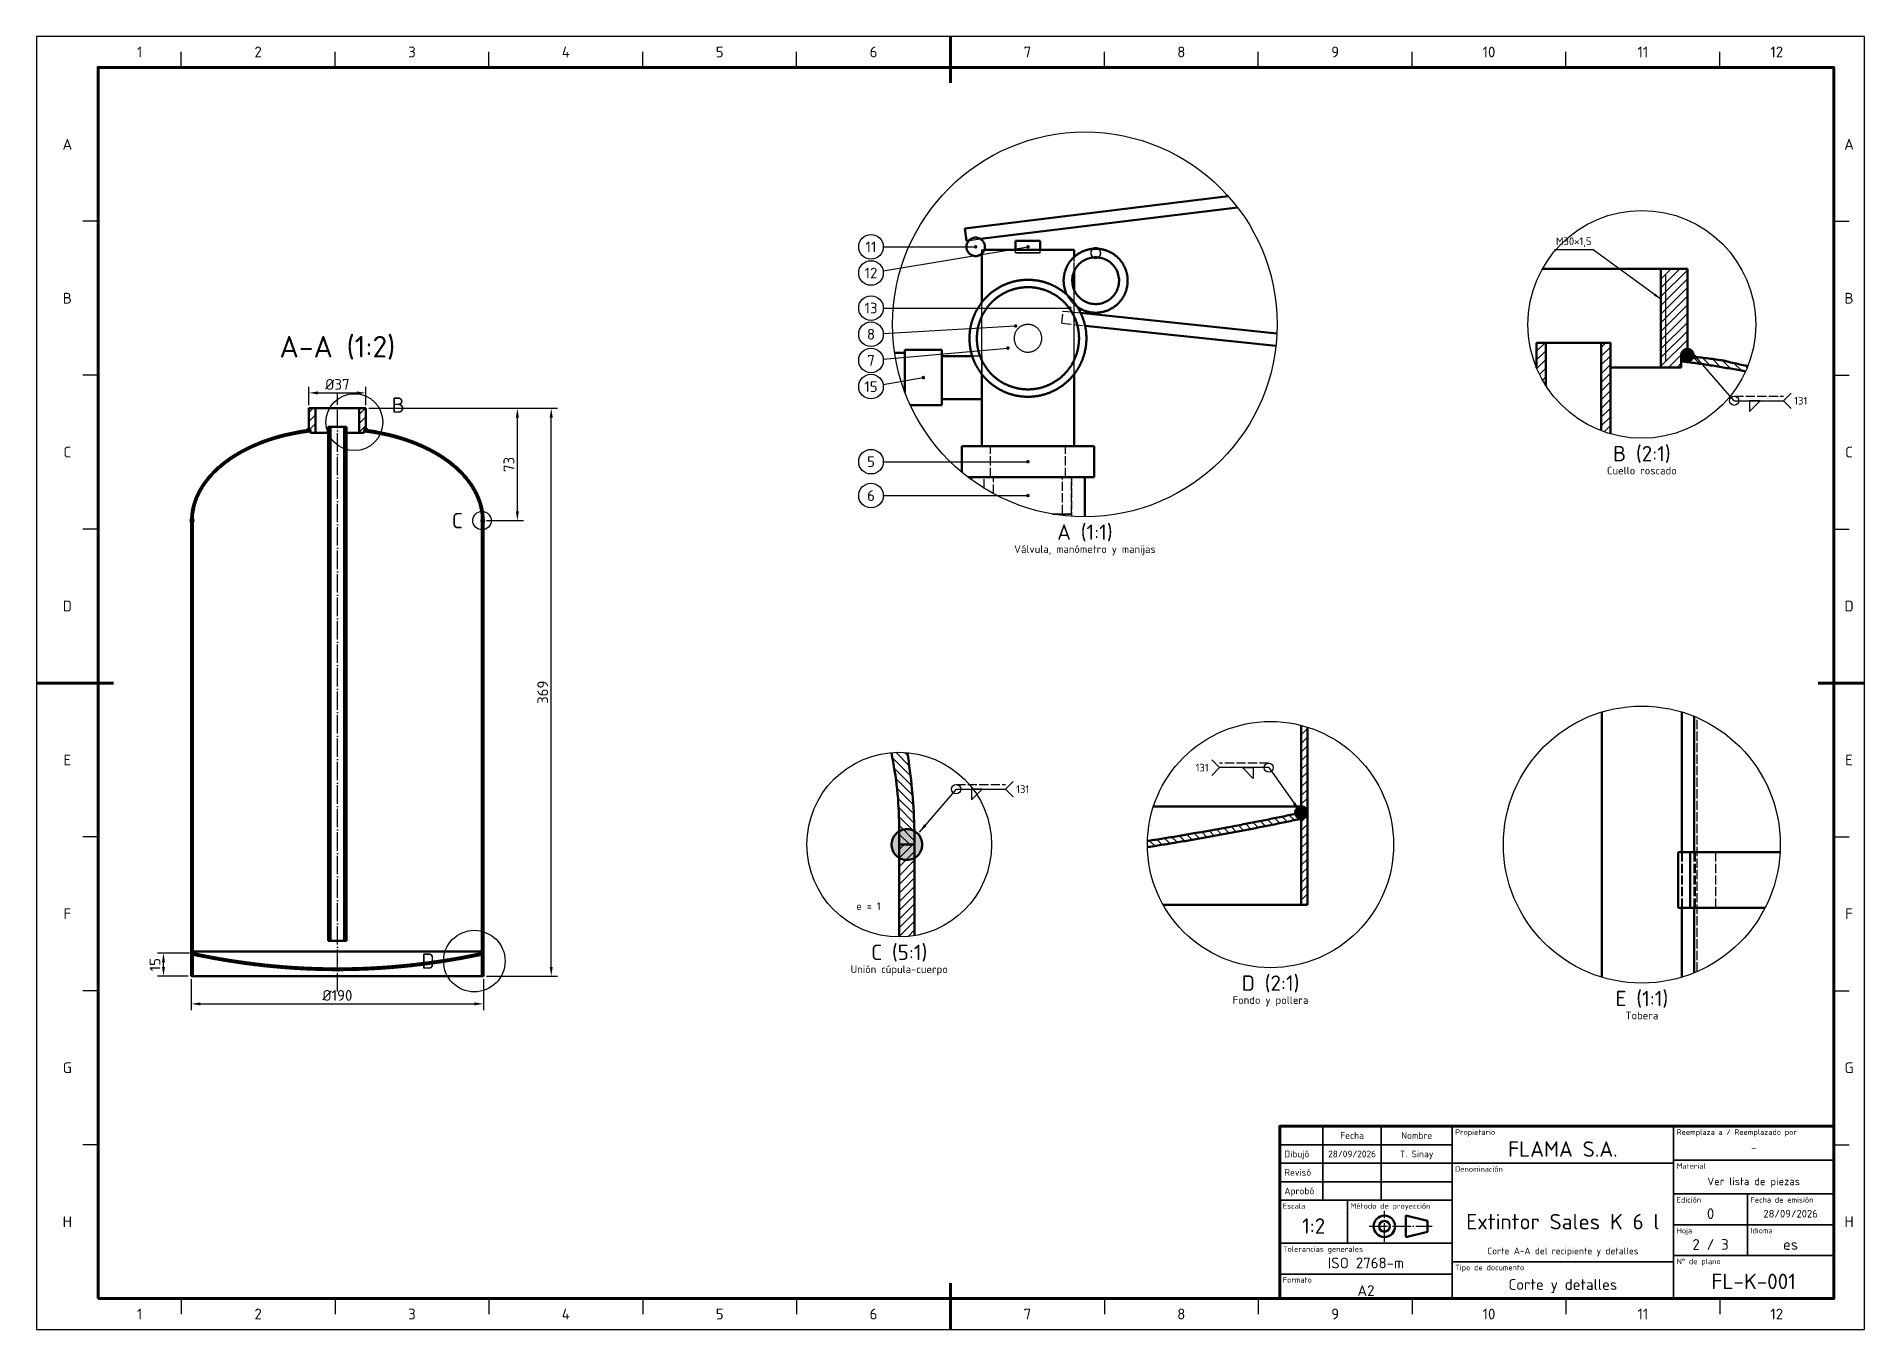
# Paper-space layout 'Lamina_A2' of a CAD drawing. Header units: millimetres. Extents: x 0 to 594, y 0 to 420.
# The model-space entities are those that its viewports show. They can reach past a viewport. Long polylines and large blocks are cut down to what shows.
import ezdxf
from ezdxf.enums import TextEntityAlignment as Align

# ---------------------------------------------------------------- set-up
doc = ezdxf.new("R2010")
doc.units = ezdxf.units.MM
doc.linetypes.add('ISO02-TRAZOS', pattern=[3.75, 3, -0.75])
doc.linetypes.add('ISO04-TRAZO-PUNTO', pattern=[7.625, 6, -0.75, 0.125, -0.75])
for name, color, linetype, lineweight in [('01-VISIBLE', 7, 'CONTINUOUS', 50), ('02-OCULTA', 4, 'ISO02-TRAZOS', 25), ('03-EJE', 1, 'ISO04-TRAZO-PUNTO', 25), ('04-COTA', 3, 'CONTINUOUS', 25), ('05-RAYADO', 8, 'CONTINUOUS', 25), ('06-TEXTO', 7, 'CONTINUOUS', 25), ('07-RECUADRO', 7, 'CONTINUOUS', 70), ('08-FINA', 5, 'CONTINUOUS', 25), ('10-ROTULO', 7, 'CONTINUOUS', 35), ('11-TEXTO-ROTULO', 7, 'CONTINUOUS', 25), ('12-SOLDADURA', 6, 'CONTINUOUS', 25)]:
    doc.layers.add(name, color=color, linetype=linetype, lineweight=lineweight)
doc.styles.add('ISO3098', font='isocpeur.ttf')
doc.dimstyles.new('FLAMA-ISO', dxfattribs={"dimtxt": 3.5, "dimasz": 3, "dimexe": 2, "dimexo": 1, "dimgap": 1, "dimtad": 1, "dimdec": 1, "dimtxsty": 'ISO3098', "dimcen": 2.5, "dimclrd": 3, "dimclre": 3, "dimclrt": 3, "dimazin": 3, "dimtfac": 1, "dimtmove": 0, "dimatfit": 3, "dimlwd": 25, "dimlwe": 25})

psp = doc.layouts.new('Lamina_A2')

msp = doc.modelspace()

# ---------------------------------------------------------------- texts
at = {"layer": '06-TEXTO', "style": 'ISO3098'}
for s, height, p in [('1', 3.5, (33.5, 415)), ('2', 3.5, (72, 415)), ('3', 3.5, (122, 415)), ('4', 3.5, (172, 415)), ('5', 3.5, (222, 415)), ('6', 3.5, (272, 415)), ('7', 3.5, (322, 415)), ('8', 3.5, (372, 415)), ('9', 3.5, (422, 415)), ('10', 3.5, (472, 415)), ('11', 3.5, (522, 415)), ('12', 3.5, (565.5, 415)), ('A', 3.5, (10, 385)), ('A', 3.5, (589, 385)), ('11', 3.5, (271.167, 351.693)), ('12', 3.5, (271.167, 343.193)), ('B', 3.5, (10, 335)), ('13', 3.5, (271.167, 331.793)), ('B', 3.5, (589, 335)), ('A-A (1:2)', 7, (97.75, 319.243)), ('8', 3.5, (271.167, 323.293)), ('7', 3.5, (271.167, 314.793)), ('15', 3.5, (271.167, 306.293)), ('B', 5, (117.55, 300.293)), ('C', 3.5, (10, 285)), ('B (2:1)', 5, (521.667, 284.5)), ('C', 3.5, (589, 285)), ('5', 3.5, (271.167, 281.896)), ('Cuello roscado', 2.5, (521.667, 279)), ('6', 3.5, (271.167, 270.896)), ('C', 5, (136.75, 262.757)), ('A (1:1)', 5, (340.667, 259)), ('Válvula, manómetro y manijas', 2.5, (340.667, 253.5)), ('D', 3.5, (10, 235)), ('D', 3.5, (589, 235)), ('E', 3.5, (10, 185)), ('E', 3.5, (589, 185)), ('F', 3.5, (10, 135)), ('e = 1', 2.5, (270.333, 137.5)), ('F', 3.5, (589, 135)), ('C (5:1)', 5, (280.333, 122.5)), ('D', 5, (127.25, 119.657)), ('Unión cúpula-cuerpo', 2.5, (280.333, 117)), ('D (2:1)', 5, (401, 112.5)), ('Fondo y pollera', 2.5, (401, 107)), ('E (1:1)', 5, (521.667, 107.5)), ('Tobera', 2.5, (521.667, 102)), ('G', 3.5, (10, 85)), ('G', 3.5, (589, 85)), ('H', 3.5, (10, 35)), ('H', 3.5, (589, 35)), ('1', 3.5, (33.5, 5)), ('2', 3.5, (72, 5)), ('3', 3.5, (122, 5)), ('4', 3.5, (172, 5)), ('5', 3.5, (222, 5)), ('6', 3.5, (272, 5)), ('7', 3.5, (322, 5)), ('8', 3.5, (372, 5)), ('9', 3.5, (422, 5)), ('10', 3.5, (472, 5)), ('11', 3.5, (522, 5)), ('12', 3.5, (565.5, 5))]:
    msp.add_text(s, height=height, dxfattribs=at).set_placement(p, align=Align.MIDDLE_CENTER)
msp.add_text('M30×1,5', height=2.5, dxfattribs=at).set_placement((499.543, 351.5), align=Align.BOTTOM_CENTER)
at = {"layer": '11-TEXTO-ROTULO', "style": 'ISO3098'}
for s, height, p in [('Fecha', 2.2, (427.5, 63)), ('Nombre', 2.2, (448.5, 63)), ('FLAMA S.A.', 5, (496, 58.6)), ('28/09/2026', 2.2, (427.5, 57)), ('T. Sinay', 2.2, (448.5, 57)), ('-', 2.5, (558, 59.1)), ('Ver lista de piezas', 2.5, (558, 48.1)), ('1:2', 5, (415, 33.6)), ('Extintor Sales K 6 l', 5, (496, 35)), ('0', 3.5, (544, 37.6)), ('28/09/2026', 2.5, (570, 37.6)), ('Corte A-A del recipiente y detalles', 2.2, (496, 25.5)), ('2 / 3', 3.5, (544, 27.6)), ('es', 3.5, (570, 27.6)), ('ISO 2768-m', 3.5, (432, 21.6)), ('FL-K-001', 5, (558, 15.6)), ('A2', 3.5, (432, 12.6)), ('Corte y detalles', 3.5, (496, 14.6))]:
    msp.add_text(s, height=height, dxfattribs=at).set_placement(p, align=Align.MIDDLE_CENTER)
for s, p in [('Propietario', (461, 65)), ('Reemplaza a / Reemplazado por', (533, 65)), ('Material', (533, 54)), ('Denominación', (461, 53)), ('Edición', (533, 43)), ('Fecha de emisión', (557, 43)), ('Escala', (405, 41)), ('Método de proyección', (427, 41)), ('Hoja', (533, 33)), ('Idioma', (557, 33)), ('Tolerancias generales', (405, 27)), ('Tipo de documento', (461, 21)), ('N° de plano', (533, 23)), ('Formato', (405, 17))]:
    msp.add_text(s, height=1.8, dxfattribs=at).set_placement(p, align=Align.TOP_LEFT)
for s, p in [('Dibujó', (405.5, 57)), ('Revisó', (405.5, 51)), ('Aprobó', (405.5, 45))]:
    msp.add_text(s, height=2.2, dxfattribs=at).set_placement(p, align=Align.MIDDLE_LEFT)
at = {"layer": '12-SOLDADURA', "style": 'ISO3098'}
for p in [(571.167, 301.7), (318.333, 175.5)]:
    msp.add_text('131', height=2.5, dxfattribs=at).set_placement(p, align=Align.MIDDLE_LEFT)
msp.add_text('131', height=2.5, dxfattribs=at).set_placement((380.9, 182.5), align=Align.MIDDLE_RIGHT)

# ---------------------------------------------------------------- dimensions: what is measured, and where the dimension line sits
at = {"layer": '04-COTA'}
for base, p1, p2 in [((88.5, 304.243), (88.5, 299.243), (107, 299.243)), ((50.25, 105.757), (50.25, 114.757), (145.25, 114.757))]:
    msp.add_linear_dim(base=base, p1=p1, p2=p2, dimstyle='FLAMA-ISO', override={"dimlfac": 2, "dimpost": '%%c<>'}, dxfattribs=at).render()
for base, p1, p2 in [((167.25, 114.757), (145.25, 114.757), (107, 299.243)), ((156.25, 262.757), (145.25, 262.757), (107, 299.243)), ((41.25, 114.757), (50.25, 114.757), (50.75, 122.257))]:
    msp.add_linear_dim(base=base, p1=p1, p2=p2, angle=90, dimstyle='FLAMA-ISO', override={"dimlfac": 2}, dxfattribs=at).render()

# ---------------------------------------------------------------- hatches: boundary and pattern name
at = {"layer": '05-RAYADO'}
h = msp.add_hatch(dxfattribs=at)
h.set_pattern_fill('ANSI31', scale=0.62992)
h.paths.add_polyline_path([(534.487, 316.5), (534.487, 312.491), (527.843, 312.491), (527.843, 344.5), (536.467, 344.5), (536.467, 316.5)])
h = msp.add_hatch(dxfattribs=at)
h.set_pattern_fill('ANSI31', scale=0.62992)
h.paths.add_polyline_path([(487.467, 320.5), (490.467, 320.5), (490.467, 306.614), (490.407, 306.705), (489.931, 307.478), (489.473, 308.263), (489.036, 309.058), (488.617, 309.864), (488.219, 310.68), (487.841, 311.506), (487.483, 312.341), (487.467, 312.382)])
h = msp.add_hatch(dxfattribs=at)
h.set_pattern_fill('ANSI31', scale=0.62992)
h.paths.add_polyline_path([(511.467, 320.5), (511.467, 290.936), (510.926, 291.093), (510.06, 291.367), (509.202, 291.663), (508.467, 291.936), (508.467, 320.5)])
h = msp.add_hatch(dxfattribs=at)
h.set_pattern_fill('ANSI31', scale=0.62992, angle=90)
h.paths.add_polyline_path([(534.992, 316.438), (535.517, 316.375), (536.042, 316.313), (536.567, 316.25), (537.092, 316.188), (537.617, 316.125), (538.142, 316.062), (538.667, 315.999), (539.192, 315.935), (539.717, 315.871), (540.242, 315.807), (540.767, 315.743), (541.292, 315.679), (541.817, 315.614), (542.341, 315.548), (542.866, 315.482), (543.391, 315.416), (543.915, 315.349), (544.44, 315.281), (544.964, 315.211), (545.488, 315.141), (546.012, 315.069), (546.535, 314.995), (547.059, 314.917), (547.581, 314.836), (548.102, 314.747), (548.621, 314.645), (549.135, 314.521), (549.643, 314.374), (550.152, 314.231), (550.665, 314.103), (551.181, 313.986), (551.698, 313.874), (552.215, 313.765), (552.733, 313.658), (553.251, 313.552), (553.77, 313.447), (554.288, 313.344), (554.807, 313.24), (555.325, 313.137), (555.844, 313.035), (556.107, 312.983), (555.85, 312.341), (555.492, 311.506), (555.36, 311.218), (555.054, 311.278), (554.542, 311.376), (554.031, 311.474), (553.519, 311.571), (553.007, 311.667), (552.494, 311.762), (551.982, 311.856), (551.469, 311.95), (550.956, 312.042), (550.443, 312.133), (549.93, 312.223), (549.417, 312.312), (548.903, 312.401), (548.39, 312.488), (547.876, 312.575), (547.362, 312.66), (546.848, 312.745), (546.334, 312.828), (545.819, 312.911), (545.305, 312.993), (544.79, 313.073), (544.275, 313.153), (543.76, 313.232), (543.245, 313.31), (542.729, 313.387), (542.214, 313.463), (541.698, 313.538), (541.183, 313.612), (540.667, 313.685), (540.151, 313.757), (539.635, 313.829), (539.118, 313.899), (538.602, 313.969), (538.086, 314.037), (537.569, 314.105), (537.052, 314.171), (536.535, 314.237), (536.018, 314.302), (535.501, 314.366), (534.984, 314.429), (534.467, 314.491), (534.467, 316.5)])
h = msp.add_hatch(color=7, dxfattribs=at)
h.dxf.hatch_style = 1
h.paths.add_polyline_path([(538.426, 316.097), (538.305, 315.711), (538.108, 315.357), (537.845, 315.05), (537.525, 314.803), (537.161, 314.624), (536.77, 314.523), (536.365, 314.503), (535.965, 314.564), (535.586, 314.704), (535.242, 314.918), (534.949, 315.197), (534.718, 315.529), (534.558, 315.901), (534.477, 316.298), (534.477, 316.702), (534.558, 317.099), (534.718, 317.471), (534.949, 317.803), (535.242, 318.082), (535.586, 318.296), (535.965, 318.436), (536.365, 318.497), (536.77, 318.477), (537.161, 318.376), (537.525, 318.197), (537.845, 317.95), (538.108, 317.643), (538.305, 317.289), (538.426, 316.903), (538.467, 316.5)])
h = msp.add_hatch(dxfattribs=at)
h.set_pattern_fill('ANSI31', scale=0.62992)
h.paths.add_polyline_path([(90.656, 291.241), (88.995, 291.241), (88.995, 292.243), (88.5, 292.243), (88.5, 299.243), (90.656, 299.243)])
h = msp.add_hatch(dxfattribs=at)
h.set_pattern_fill('ANSI31', scale=0.62992)
h.paths.add_polyline_path([(107, 292.243), (106.505, 292.243), (106.505, 291.241), (104.844, 291.241), (104.844, 299.243), (107, 299.243)])
h = msp.add_hatch(color=7, dxfattribs=at)
h.dxf.hatch_style = 1
h.paths.add_polyline_path([(50.75, 262.757), (50.25, 262.757), (50.25, 262.889), (50.252, 263.021), (50.254, 263.153), (50.257, 263.285), (50.261, 263.418), (50.266, 263.55), (50.272, 263.682), (50.279, 263.814), (50.287, 263.946), (50.296, 264.078), (50.306, 264.209), (50.316, 264.341), (50.328, 264.473), (50.34, 264.605), (50.353, 264.736), (50.368, 264.868), (50.383, 264.999), (50.399, 265.13), (50.416, 265.261), (50.434, 265.392), (50.452, 265.523), (50.472, 265.654), (50.493, 265.784), (50.514, 265.915), (50.536, 266.045), (50.56, 266.175), (50.584, 266.305), (50.609, 266.435), (50.634, 266.565), (50.661, 266.694), (50.689, 266.824), (50.717, 266.953), (50.746, 267.082), (50.776, 267.21), (50.807, 267.339), (50.839, 267.467), (50.872, 267.595), (50.905, 267.723), (50.94, 267.851), (50.975, 267.978), (51.011, 268.105), (51.048, 268.232), (51.086, 268.359), (51.124, 268.486), (51.163, 268.612), (51.204, 268.738), (51.244, 268.863), (51.286, 268.989), (51.329, 269.114), (51.372, 269.239), (51.416, 269.364), (51.461, 269.488), (51.507, 269.612), (51.553, 269.736), (51.6, 269.859), (51.648, 269.982), (51.697, 270.105), (51.747, 270.228), (51.797, 270.35), (51.848, 270.472), (51.899, 270.594), (51.952, 270.715), (52.005, 270.836), (52.059, 270.957), (52.114, 271.077), (52.169, 271.197), (52.225, 271.317), (52.282, 271.437), (52.339, 271.556), (52.397, 271.674), (52.456, 271.793), (52.515, 271.911), (52.576, 272.029), (52.636, 272.146), (52.698, 272.263), (52.76, 272.38), (52.823, 272.496), (52.886, 272.612), (52.95, 272.728), (53.015, 272.843), (53.08, 272.958), (53.146, 273.072), (53.213, 273.187), (53.28, 273.3), (53.348, 273.414), (53.417, 273.527), (53.486, 273.64), (53.555, 273.752), (53.626, 273.864), (53.696, 273.976), (53.768, 274.087), (53.84, 274.198), (53.912, 274.308), (53.986, 274.418), (54.059, 274.528), (54.134, 274.637), (54.208, 274.746), (54.284, 274.855), (54.36, 274.963), (54.436, 275.071), (54.513, 275.179), (54.591, 275.286), (54.669, 275.392), (54.747, 275.499), (54.826, 275.605), (54.906, 275.71), (54.986, 275.815), (55.067, 275.92), (55.148, 276.025), (55.229, 276.129), (55.312, 276.232), (55.394, 276.335), (55.477, 276.438), (55.561, 276.541), (55.645, 276.643), (55.729, 276.744), (55.814, 276.846), (55.9, 276.947), (55.985, 277.047), (56.072, 277.147), (56.158, 277.247), (56.246, 277.347), (56.333, 277.446), (56.421, 277.544), (56.51, 277.642), (56.599, 277.74), (56.688, 277.838), (56.778, 277.935), (56.868, 278.031), (56.959, 278.128), (57.05, 278.224), (57.141, 278.319), (57.233, 278.414), (57.325, 278.509), (57.417, 278.603), (57.51, 278.697), (57.604, 278.791), (57.697, 278.884), (57.792, 278.977), (57.886, 279.07), (57.981, 279.162), (58.076, 279.253), (58.172, 279.345), (58.268, 279.436), (58.364, 279.526), (58.461, 279.616), (58.558, 279.706), (58.655, 279.796), (58.753, 279.885), (58.851, 279.973), (58.949, 280.062), (59.048, 280.15), (59.147, 280.237), (59.246, 280.324), (59.346, 280.411), (59.446, 280.498), (59.546, 280.584), (59.647, 280.67), (59.748, 280.755), (59.849, 280.84), (59.951, 280.924), (60.053, 281.009), (60.155, 281.093), (60.257, 281.176), (60.36, 281.259), (60.463, 281.342), (60.566, 281.424), (60.67, 281.507), (60.774, 281.588), (60.878, 281.67), (60.983, 281.751), (61.088, 281.831), (61.193, 281.911), (61.298, 281.991), (61.403, 282.071), (61.509, 282.15), (61.615, 282.229), (61.722, 282.307), (61.829, 282.385), (61.935, 282.463), (62.043, 282.541), (62.15, 282.618), (62.258, 282.694), (62.366, 282.771), (62.474, 282.847), (62.582, 282.922), (62.691, 282.998), (62.8, 283.073), (62.909, 283.147), (63.018, 283.222), (63.128, 283.296), (63.238, 283.369), (63.348, 283.442), (63.458, 283.515), (63.568, 283.588), (63.679, 283.66), (63.79, 283.732), (63.901, 283.804), (64.013, 283.875), (64.124, 283.946), (64.236, 284.016), (64.348, 284.087), (64.46, 284.156), (64.573, 284.226), (64.685, 284.295), (64.798, 284.364), (64.911, 284.433), (65.024, 284.501), (65.138, 284.569), (65.251, 284.636), (65.365, 284.704), (65.479, 284.77), (65.594, 284.837), (65.708, 284.903), (65.823, 284.969), (65.937, 285.035), (66.052, 285.1), (66.167, 285.165), (66.283, 285.23), (66.398, 285.294), (66.514, 285.358), (66.63, 285.421), (66.746, 285.485), (66.862, 285.548), (66.979, 285.61), (67.095, 285.673), (67.212, 285.735), (67.329, 285.797), (67.446, 285.858), (67.563, 285.919), (67.68, 285.98), (67.798, 286.04), (67.916, 286.101), (68.034, 286.16), (68.152, 286.22), (68.27, 286.279), (68.388, 286.338), (68.507, 286.397), (68.625, 286.455), (68.744, 286.513), (68.863, 286.571), (68.982, 286.628), (69.101, 286.685), (69.221, 286.742), (69.34, 286.799), (69.46, 286.855), (69.58, 286.911), (69.699, 286.967), (69.82, 287.022), (69.94, 287.077), (70.06, 287.132), (70.18, 287.186), (70.301, 287.241), (70.422, 287.295), (70.543, 287.348), (70.664, 287.401), (70.785, 287.455), (70.906, 287.507), (71.027, 287.56), (71.149, 287.612), (71.27, 287.664), (71.392, 287.715), (71.514, 287.767), (71.636, 287.818), (71.758, 287.868), (71.88, 287.919), (72.002, 287.969), (72.125, 288.019), (72.248, 288.068), (72.37, 288.117), (72.493, 288.166), (72.616, 288.215), (72.739, 288.263), (72.862, 288.311), (72.986, 288.358), (73.109, 288.406), (73.233, 288.453), (73.356, 288.499), (73.48, 288.546), (73.604, 288.592), (73.728, 288.637), (73.852, 288.683), (73.977, 288.728), (74.101, 288.773), (74.225, 288.817), (74.35, 288.862), (74.475, 288.906), (74.599, 288.949), (74.724, 288.993), (74.849, 289.036), (74.974, 289.079), (75.099, 289.122), (75.224, 289.164), (75.35, 289.207), (75.475, 289.249), (75.601, 289.29), (75.726, 289.332), (75.852, 289.373), (75.977, 289.414), (76.103, 289.455), (76.229, 289.496), (76.355, 289.537), (76.48, 289.577), (76.606, 289.617), (76.732, 289.657), (76.859, 289.697), (76.985, 289.736), (77.111, 289.775), (77.237, 289.815), (77.364, 289.854), (77.49, 289.892), (77.616, 289.931), (77.743, 289.969), (77.869, 290.008), (77.996, 290.045), (78.123, 290.083), (78.25, 290.12), (78.377, 290.157), (78.504, 290.194), (78.631, 290.23), (78.758, 290.266), (78.885, 290.302), (79.013, 290.337), (79.14, 290.372), (79.268, 290.406), (79.396, 290.44), (79.524, 290.474), (79.651, 290.507), (79.78, 290.54), (79.908, 290.572), (80.036, 290.604), (80.164, 290.636), (80.293, 290.667), (80.421, 290.697), (80.55, 290.728), (80.679, 290.758), (80.808, 290.787), (80.937, 290.817), (81.066, 290.845), (81.195, 290.874), (81.324, 290.902), (81.453, 290.93), (81.582, 290.958), (81.712, 290.985), (81.841, 291.012), (81.971, 291.039), (82.1, 291.066), (82.23, 291.092), (82.359, 291.118), (82.489, 291.145), (82.618, 291.171), (82.748, 291.197), (82.878, 291.223), (83.007, 291.249), (83.137, 291.274), (83.267, 291.3), (83.396, 291.326), (83.526, 291.351), (83.656, 291.377), (83.785, 291.403), (83.915, 291.428), (84.045, 291.454), (84.174, 291.48), (84.304, 291.506), (84.433, 291.533), (84.563, 291.559), (84.692, 291.587), (84.821, 291.615), (84.95, 291.644), (85.079, 291.676), (85.206, 291.712), (85.333, 291.749), (85.461, 291.78), (85.591, 291.805), (85.721, 291.827), (85.852, 291.848), (85.983, 291.867), (86.114, 291.886), (86.245, 291.904), (86.376, 291.921), (86.507, 291.938), (86.638, 291.955), (86.769, 291.972), (86.9, 291.989), (87.031, 292.005), (87.163, 292.022), (87.294, 292.038), (87.425, 292.054), (87.556, 292.07), (87.687, 292.086), (87.819, 292.102), (87.95, 292.118), (88.081, 292.134), (88.212, 292.15), (88.344, 292.165), (88.475, 292.181), (88.606, 292.197), (88.737, 292.212), (88.869, 292.228), (89, 292.243), (89, 291.741), (88.871, 291.725), (88.741, 291.71), (88.612, 291.694), (88.483, 291.678), (88.354, 291.661), (88.224, 291.644), (88.095, 291.628), (87.966, 291.61), (87.837, 291.593), (87.708, 291.576), (87.579, 291.558), (87.45, 291.54), (87.321, 291.521), (87.192, 291.503), (87.063, 291.484), (86.934, 291.465), (86.805, 291.446), (86.677, 291.426), (86.548, 291.407), (86.419, 291.387), (86.291, 291.366), (86.162, 291.346), (86.033, 291.325), (85.905, 291.304), (85.776, 291.283), (85.648, 291.262), (85.519, 291.24), (85.391, 291.218), (85.262, 291.196), (85.134, 291.174), (85.006, 291.152), (84.878, 291.129), (84.749, 291.106), (84.621, 291.082), (84.493, 291.059), (84.365, 291.035), (84.237, 291.011), (84.109, 290.987), (83.981, 290.962), (83.853, 290.938), (83.725, 290.913), (83.598, 290.888), (83.47, 290.862), (83.342, 290.836), (83.214, 290.81), (83.087, 290.784), (82.959, 290.758), (82.832, 290.731), (82.704, 290.704), (82.577, 290.677), (82.45, 290.65), (82.322, 290.622), (82.195, 290.594), (82.068, 290.566), (81.941, 290.538), (81.814, 290.509), (81.687, 290.48), (81.56, 290.451), (81.433, 290.422), (81.306, 290.392), (81.179, 290.362), (81.052, 290.332), (80.926, 290.302), (80.799, 290.271), (80.673, 290.24), (80.546, 290.209), (80.42, 290.178), (80.293, 290.146), (80.167, 290.115), (80.041, 290.082), (79.915, 290.05), (79.788, 290.018), (79.662, 289.985), (79.536, 289.952), (79.411, 289.918), (79.285, 289.885), (79.159, 289.851), (79.033, 289.817), (78.908, 289.782), (78.782, 289.748), (78.657, 289.713), (78.531, 289.678), (78.406, 289.642), (78.28, 289.607), (78.155, 289.571), (78.03, 289.534), (77.905, 289.498), (77.78, 289.461), (77.655, 289.424), (77.53, 289.387), (77.406, 289.35), (77.281, 289.312), (77.156, 289.274), (77.032, 289.236), (76.907, 289.197), (76.783, 289.159), (76.659, 289.12), (76.534, 289.08), (76.41, 289.041), (76.286, 289.001), (76.162, 288.961), (76.039, 288.921), (75.915, 288.88), (75.791, 288.839), (75.668, 288.798), (75.544, 288.756), (75.421, 288.715), (75.297, 288.673), (75.174, 288.631), (75.051, 288.588), (74.928, 288.545), (74.805, 288.502), (74.682, 288.459), (74.559, 288.416), (74.437, 288.372), (74.314, 288.328), (74.192, 288.283), (74.069, 288.239), (73.947, 288.194), (73.825, 288.149), (73.703, 288.103), (73.581, 288.057), (73.459, 288.011), (73.337, 287.965), (73.216, 287.918), (73.094, 287.872), (72.973, 287.824), (72.851, 287.777), (72.73, 287.729), (72.609, 287.681), (72.488, 287.633), (72.367, 287.585), (72.246, 287.536), (72.126, 287.487), (72.005, 287.437), (71.885, 287.388), (71.764, 287.338), (71.644, 287.288), (71.524, 287.237), (71.404, 287.186), (71.284, 287.135), (71.165, 287.084), (71.045, 287.032), (70.926, 286.98), (70.806, 286.928), (70.687, 286.875), (70.568, 286.823), (70.449, 286.77), (70.33, 286.716), (70.212, 286.663), (70.093, 286.609), (69.975, 286.554), (69.856, 286.5), (69.738, 286.445), (69.62, 286.39), (69.502, 286.334), (69.385, 286.278), (69.267, 286.222), (69.15, 286.166), (69.032, 286.109), (68.915, 286.053), (68.798, 285.995), (68.681, 285.938), (68.565, 285.88), (68.448, 285.822), (68.332, 285.763), (68.215, 285.705), (68.099, 285.645), (67.983, 285.586), (67.868, 285.526), (67.752, 285.466), (67.636, 285.406), (67.521, 285.346), (67.406, 285.285), (67.291, 285.223), (67.176, 285.162), (67.062, 285.1), (66.947, 285.038), (66.833, 284.976), (66.719, 284.913), (66.605, 284.85), (66.491, 284.786), (66.377, 284.723), (66.264, 284.659), (66.151, 284.594), (66.038, 284.53), (65.925, 284.465), (65.812, 284.399), (65.699, 284.334), (65.587, 284.268), (65.475, 284.201), (65.363, 284.135), (65.251, 284.068), (65.14, 284.001), (65.028, 283.933), (64.917, 283.865), (64.806, 283.797), (64.695, 283.728), (64.585, 283.659), (64.475, 283.59), (64.364, 283.521), (64.254, 283.451), (64.145, 283.381), (64.035, 283.31), (63.926, 283.239), (63.817, 283.168), (63.708, 283.097), (63.599, 283.025), (63.491, 282.952), (63.383, 282.88), (63.275, 282.807), (63.167, 282.734), (63.06, 282.66), (62.952, 282.586), (62.845, 282.512), (62.738, 282.438), (62.632, 282.363), (62.526, 282.287), (62.42, 282.212), (62.314, 282.136), (62.208, 282.059), (62.103, 281.983), (61.998, 281.906), (61.893, 281.828), (61.788, 281.751), (61.684, 281.673), (61.58, 281.594), (61.476, 281.516), (61.373, 281.436), (61.27, 281.357), (61.167, 281.277), (61.064, 281.197), (60.962, 281.116), (60.86, 281.036), (60.758, 280.954), (60.656, 280.873), (60.555, 280.791), (60.454, 280.708), (60.353, 280.626), (60.253, 280.543), (60.153, 280.459), (60.053, 280.375), (59.954, 280.291), (59.855, 280.207), (59.756, 280.122), (59.657, 280.037), (59.559, 279.951), (59.461, 279.865), (59.364, 279.779), (59.267, 279.692), (59.17, 279.605), (59.073, 279.518), (58.977, 279.43), (58.881, 279.342), (58.786, 279.253), (58.69, 279.164), (58.596, 279.075), (58.501, 278.985), (58.407, 278.895), (58.313, 278.805), (58.22, 278.714), (58.127, 278.623), (58.034, 278.531), (57.942, 278.44), (57.85, 278.347), (57.758, 278.255), (57.667, 278.162), (57.576, 278.068), (57.486, 277.974), (57.396, 277.88), (57.306, 277.786), (57.217, 277.691), (57.128, 277.595), (57.04, 277.499), (56.952, 277.403), (56.865, 277.307), (56.778, 277.21), (56.691, 277.113), (56.605, 277.015), (56.519, 276.917), (56.434, 276.819), (56.349, 276.72), (56.264, 276.621), (56.18, 276.521), (56.097, 276.421), (56.014, 276.321), (55.931, 276.22), (55.849, 276.119), (55.767, 276.018), (55.686, 275.916), (55.605, 275.814), (55.525, 275.711), (55.445, 275.608), (55.366, 275.505), (55.287, 275.401), (55.208, 275.297), (55.131, 275.193), (55.053, 275.088), (54.976, 274.983), (54.9, 274.877), (54.824, 274.771), (54.749, 274.665), (54.674, 274.558), (54.6, 274.451), (54.526, 274.344), (54.453, 274.236), (54.381, 274.128), (54.309, 274.019), (54.238, 273.91), (54.167, 273.801), (54.097, 273.691), (54.027, 273.581), (53.958, 273.471), (53.89, 273.36), (53.822, 273.248), (53.755, 273.137), (53.688, 273.025), (53.623, 272.912), (53.557, 272.8), (53.493, 272.686), (53.429, 272.573), (53.366, 272.459), (53.303, 272.345), (53.241, 272.23), (53.18, 272.115), (53.119, 272), (53.059, 271.885), (53, 271.769), (52.941, 271.652), (52.883, 271.536), (52.825, 271.419), (52.768, 271.302), (52.712, 271.184), (52.656, 271.067), (52.601, 270.948), (52.547, 270.83), (52.493, 270.711), (52.44, 270.593), (52.387, 270.473), (52.336, 270.354), (52.284, 270.234), (52.234, 270.114), (52.184, 269.994), (52.135, 269.873), (52.086, 269.752), (52.039, 269.631), (51.992, 269.509), (51.946, 269.387), (51.901, 269.265), (51.857, 269.143), (51.814, 269.02), (51.771, 268.897), (51.73, 268.773), (51.69, 268.649), (51.65, 268.525), (51.612, 268.401), (51.575, 268.276), (51.538, 268.151), (51.503, 268.025), (51.469, 267.9), (51.436, 267.774), (51.403, 267.648), (51.372, 267.521), (51.341, 267.394), (51.312, 267.268), (51.283, 267.141), (51.254, 267.014), (51.226, 266.886), (51.199, 266.759), (51.173, 266.631), (51.147, 266.504), (51.122, 266.376), (51.097, 266.248), (51.072, 266.12), (51.048, 265.992), (51.025, 265.864), (51.001, 265.736), (50.978, 265.608), (50.956, 265.479), (50.934, 265.351), (50.912, 265.223), (50.89, 265.094), (50.87, 264.965), (50.851, 264.837), (50.833, 264.708), (50.818, 264.578), (50.805, 264.449), (50.794, 264.319), (50.784, 264.189), (50.777, 264.059), (50.77, 263.929), (50.765, 263.799), (50.761, 263.668), (50.758, 263.538), (50.755, 263.408), (50.753, 263.278), (50.752, 263.147), (50.751, 263.017), (50.75, 262.887)])
h = msp.add_hatch(color=7, dxfattribs=at)
h.dxf.hatch_style = 1
h.paths.add_polyline_path([(88, 292.243), (88.01, 292.344), (88.041, 292.44), (88.09, 292.529), (88.156, 292.606), (88.236, 292.668), (88.326, 292.712), (88.424, 292.738), (88.525, 292.743), (88.625, 292.727), (88.72, 292.692), (88.806, 292.639), (88.879, 292.569), (88.937, 292.486), (88.977, 292.393), (88.997, 292.294), (88.997, 292.193), (88.977, 292.094), (88.937, 292.001), (88.879, 291.918), (88.806, 291.848), (88.72, 291.794), (88.625, 291.759), (88.525, 291.744), (88.424, 291.749), (88.326, 291.774), (88.236, 291.819), (88.156, 291.881), (88.09, 291.958), (88.041, 292.046), (88.01, 292.143)])
h = msp.add_hatch(color=7, dxfattribs=at)
h.dxf.hatch_style = 1
h.paths.add_polyline_path([(95.5, 126.257), (94.75, 126.257), (94.75, 293.243), (95.5, 293.243)])
h = msp.add_hatch(color=7, dxfattribs=at)
h.dxf.hatch_style = 1
h.paths.add_polyline_path([(100, 293.243), (100.75, 293.243), (100.75, 126.257), (100, 126.257)])
h = msp.add_hatch(color=7, dxfattribs=at)
h.dxf.hatch_style = 1
h.paths.add_polyline_path([(106.5, 292.243), (106.631, 292.228), (106.763, 292.212), (106.894, 292.197), (107.025, 292.181), (107.156, 292.165), (107.288, 292.15), (107.419, 292.134), (107.55, 292.118), (107.681, 292.102), (107.813, 292.086), (107.944, 292.07), (108.075, 292.054), (108.206, 292.038), (108.337, 292.022), (108.469, 292.005), (108.6, 291.989), (108.731, 291.972), (108.862, 291.955), (108.993, 291.938), (109.124, 291.921), (109.255, 291.904), (109.386, 291.886), (109.517, 291.867), (109.648, 291.848), (109.779, 291.827), (109.909, 291.805), (110.039, 291.78), (110.167, 291.749), (110.294, 291.712), (110.421, 291.676), (110.55, 291.644), (110.679, 291.615), (110.808, 291.587), (110.937, 291.559), (111.067, 291.533), (111.196, 291.506), (111.326, 291.48), (111.455, 291.454), (111.585, 291.428), (111.715, 291.403), (111.844, 291.377), (111.974, 291.351), (112.104, 291.326), (112.233, 291.3), (112.363, 291.274), (112.493, 291.249), (112.622, 291.223), (112.752, 291.197), (112.882, 291.171), (113.011, 291.145), (113.141, 291.118), (113.27, 291.092), (113.4, 291.066), (113.529, 291.039), (113.659, 291.012), (113.788, 290.985), (113.918, 290.958), (114.047, 290.93), (114.176, 290.902), (114.305, 290.874), (114.434, 290.845), (114.563, 290.817), (114.692, 290.787), (114.821, 290.758), (114.95, 290.728), (115.079, 290.697), (115.207, 290.667), (115.336, 290.636), (115.464, 290.604), (115.592, 290.572), (115.72, 290.54), (115.849, 290.507), (115.976, 290.474), (116.104, 290.44), (116.232, 290.406), (116.36, 290.372), (116.487, 290.337), (116.615, 290.302), (116.742, 290.266), (116.869, 290.23), (116.996, 290.194), (117.123, 290.157), (117.25, 290.12), (117.377, 290.083), (117.504, 290.045), (117.631, 290.008), (117.757, 289.969), (117.884, 289.931), (118.01, 289.892), (118.136, 289.854), (118.263, 289.815), (118.389, 289.775), (118.515, 289.736), (118.641, 289.697), (118.768, 289.657), (118.894, 289.617), (119.02, 289.577), (119.145, 289.537), (119.271, 289.496), (119.397, 289.455), (119.523, 289.414), (119.648, 289.373), (119.774, 289.332), (119.899, 289.29), (120.025, 289.249), (120.15, 289.207), (120.276, 289.164), (120.401, 289.122), (120.526, 289.079), (120.651, 289.036), (120.776, 288.993), (120.901, 288.949), (121.025, 288.906), (121.15, 288.862), (121.275, 288.817), (121.399, 288.773), (121.523, 288.728), (121.648, 288.683), (121.772, 288.637), (121.896, 288.592), (122.02, 288.546), (122.144, 288.499), (122.267, 288.453), (122.391, 288.406), (122.514, 288.358), (122.638, 288.311), (122.761, 288.263), (122.884, 288.215), (123.007, 288.166), (123.13, 288.117), (123.252, 288.068), (123.375, 288.019), (123.498, 287.969), (123.62, 287.919), (123.742, 287.868), (123.864, 287.818), (123.986, 287.767), (124.108, 287.715), (124.23, 287.664), (124.351, 287.612), (124.473, 287.56), (124.594, 287.507), (124.715, 287.455), (124.836, 287.401), (124.957, 287.348), (125.078, 287.295), (125.199, 287.241), (125.32, 287.186), (125.44, 287.132), (125.56, 287.077), (125.68, 287.022), (125.801, 286.967), (125.92, 286.911), (126.04, 286.855), (126.16, 286.799), (126.279, 286.742), (126.399, 286.685), (126.518, 286.628), (126.637, 286.571), (126.756, 286.513), (126.875, 286.455), (126.993, 286.397), (127.112, 286.338), (127.23, 286.279), (127.348, 286.22), (127.466, 286.16), (127.584, 286.101), (127.702, 286.04), (127.82, 285.98), (127.937, 285.919), (128.054, 285.858), (128.171, 285.797), (128.288, 285.735), (128.405, 285.673), (128.521, 285.61), (128.638, 285.548), (128.754, 285.485), (128.87, 285.421), (128.986, 285.358), (129.102, 285.294), (129.217, 285.23), (129.333, 285.165), (129.448, 285.1), (129.563, 285.035), (129.677, 284.969), (129.792, 284.903), (129.906, 284.837), (130.021, 284.77), (130.135, 284.704), (130.249, 284.636), (130.362, 284.569), (130.476, 284.501), (130.589, 284.433), (130.702, 284.364), (130.815, 284.295), (130.927, 284.226), (131.04, 284.156), (131.152, 284.087), (131.264, 284.016), (131.376, 283.946), (131.487, 283.875), (131.599, 283.804), (131.71, 283.732), (131.821, 283.66), (131.932, 283.588), (132.042, 283.515), (132.152, 283.442), (132.262, 283.369), (132.372, 283.296), (132.482, 283.222), (132.591, 283.147), (132.7, 283.073), (132.809, 282.998), (132.918, 282.922), (133.026, 282.847), (133.134, 282.771), (133.242, 282.694), (133.35, 282.618), (133.457, 282.541), (133.565, 282.463), (133.671, 282.385), (133.778, 282.307), (133.885, 282.229), (133.991, 282.15), (134.097, 282.071), (134.202, 281.991), (134.307, 281.911), (134.412, 281.831), (134.517, 281.751), (134.622, 281.67), (134.726, 281.588), (134.83, 281.507), (134.934, 281.424), (135.037, 281.342), (135.14, 281.259), (135.243, 281.176), (135.345, 281.093), (135.447, 281.009), (135.549, 280.924), (135.651, 280.84), (135.752, 280.755), (135.853, 280.67), (135.954, 280.584), (136.054, 280.498), (136.154, 280.411), (136.254, 280.324), (136.353, 280.237), (136.452, 280.15), (136.551, 280.062), (136.649, 279.973), (136.747, 279.885), (136.845, 279.796), (136.942, 279.706), (137.039, 279.616), (137.136, 279.526), (137.232, 279.436), (137.328, 279.345), (137.424, 279.253), (137.519, 279.162), (137.614, 279.07), (137.708, 278.977), (137.803, 278.884), (137.896, 278.791), (137.99, 278.697), (138.083, 278.603), (138.175, 278.509), (138.267, 278.414), (138.359, 278.319), (138.45, 278.224), (138.541, 278.128), (138.632, 278.031), (138.722, 277.935), (138.812, 277.838), (138.901, 277.74), (138.99, 277.642), (139.079, 277.544), (139.167, 277.446), (139.254, 277.347), (139.342, 277.247), (139.428, 277.147), (139.515, 277.047), (139.6, 276.947), (139.686, 276.846), (139.771, 276.744), (139.855, 276.643), (139.939, 276.541), (140.023, 276.438), (140.106, 276.335), (140.188, 276.232), (140.271, 276.129), (140.352, 276.025), (140.433, 275.92), (140.514, 275.815), (140.594, 275.71), (140.674, 275.605), (140.753, 275.499), (140.831, 275.392), (140.909, 275.286), (140.987, 275.179), (141.064, 275.071), (141.14, 274.963), (141.216, 274.855), (141.292, 274.746), (141.366, 274.637), (141.441, 274.528), (141.514, 274.418), (141.588, 274.308), (141.66, 274.198), (141.732, 274.087), (141.804, 273.976), (141.874, 273.864), (141.945, 273.752), (142.014, 273.64), (142.083, 273.527), (142.152, 273.414), (142.22, 273.3), (142.287, 273.187), (142.354, 273.072), (142.42, 272.958), (142.485, 272.843), (142.55, 272.728), (142.614, 272.612), (142.677, 272.496), (142.74, 272.38), (142.802, 272.263), (142.864, 272.146), (142.924, 272.029), (142.985, 271.911), (143.044, 271.793), (143.103, 271.674), (143.161, 271.556), (143.218, 271.437), (143.275, 271.317), (143.331, 271.197), (143.386, 271.077), (143.441, 270.957), (143.495, 270.836), (143.548, 270.715), (143.601, 270.594), (143.652, 270.472), (143.703, 270.35), (143.753, 270.228), (143.803, 270.105), (143.852, 269.982), (143.9, 269.859), (143.947, 269.736), (143.993, 269.612), (144.039, 269.488), (144.084, 269.364), (144.128, 269.239), (144.171, 269.114), (144.214, 268.989), (144.256, 268.863), (144.296, 268.738), (144.337, 268.612), (144.376, 268.486), (144.414, 268.359), (144.452, 268.232), (144.489, 268.105), (144.525, 267.978), (144.56, 267.851), (144.595, 267.723), (144.628, 267.595), (144.661, 267.467), (144.693, 267.339), (144.724, 267.21), (144.754, 267.082), (144.783, 266.953), (144.811, 266.824), (144.839, 266.694), (144.866, 266.565), (144.891, 266.435), (144.916, 266.305), (144.94, 266.175), (144.964, 266.045), (144.986, 265.915), (145.007, 265.784), (145.028, 265.654), (145.048, 265.523), (145.066, 265.392), (145.084, 265.261), (145.101, 265.13), (145.117, 264.999), (145.132, 264.868), (145.147, 264.736), (145.16, 264.605), (145.172, 264.473), (145.184, 264.341), (145.194, 264.209), (145.204, 264.078), (145.213, 263.946), (145.221, 263.814), (145.228, 263.682), (145.234, 263.55), (145.239, 263.418), (145.243, 263.285), (145.246, 263.153), (145.248, 263.021), (145.25, 262.889), (145.25, 262.757), (144.75, 262.757), (144.75, 262.887), (144.749, 263.017), (144.748, 263.147), (144.747, 263.278), (144.745, 263.408), (144.742, 263.538), (144.739, 263.668), (144.735, 263.799), (144.73, 263.929), (144.723, 264.059), (144.716, 264.189), (144.706, 264.319), (144.695, 264.449), (144.682, 264.578), (144.667, 264.708), (144.649, 264.837), (144.63, 264.965), (144.61, 265.094), (144.588, 265.223), (144.566, 265.351), (144.544, 265.479), (144.522, 265.608), (144.499, 265.736), (144.475, 265.864), (144.452, 265.992), (144.428, 266.12), (144.403, 266.248), (144.378, 266.376), (144.353, 266.504), (144.327, 266.631), (144.301, 266.759), (144.274, 266.886), (144.246, 267.014), (144.217, 267.141), (144.188, 267.268), (144.159, 267.394), (144.128, 267.521), (144.097, 267.648), (144.064, 267.774), (144.031, 267.9), (143.997, 268.025), (143.962, 268.151), (143.925, 268.276), (143.888, 268.401), (143.85, 268.525), (143.81, 268.649), (143.77, 268.773), (143.729, 268.897), (143.686, 269.02), (143.643, 269.143), (143.599, 269.265), (143.554, 269.387), (143.508, 269.509), (143.461, 269.631), (143.414, 269.752), (143.365, 269.873), (143.316, 269.994), (143.266, 270.114), (143.216, 270.234), (143.164, 270.354), (143.113, 270.473), (143.06, 270.593), (143.007, 270.711), (142.953, 270.83), (142.899, 270.948), (142.844, 271.067), (142.788, 271.184), (142.732, 271.302), (142.675, 271.419), (142.617, 271.536), (142.559, 271.652), (142.5, 271.769), (142.441, 271.885), (142.381, 272), (142.32, 272.115), (142.259, 272.23), (142.197, 272.345), (142.134, 272.459), (142.071, 272.573), (142.007, 272.686), (141.943, 272.8), (141.877, 272.912), (141.812, 273.025), (141.745, 273.137), (141.678, 273.248), (141.61, 273.36), (141.542, 273.471), (141.473, 273.581), (141.403, 273.691), (141.333, 273.801), (141.262, 273.91), (141.191, 274.019), (141.119, 274.128), (141.047, 274.236), (140.974, 274.344), (140.9, 274.451), (140.826, 274.558), (140.751, 274.665), (140.676, 274.771), (140.6, 274.877), (140.524, 274.983), (140.447, 275.088), (140.369, 275.193), (140.292, 275.297), (140.213, 275.401), (140.134, 275.505), (140.055, 275.608), (139.975, 275.711), (139.895, 275.814), (139.814, 275.916), (139.733, 276.018), (139.651, 276.119), (139.569, 276.22), (139.486, 276.321), (139.403, 276.421), (139.32, 276.521), (139.236, 276.621), (139.151, 276.72), (139.066, 276.819), (138.981, 276.917), (138.895, 277.015), (138.809, 277.113), (138.722, 277.21), (138.635, 277.307), (138.548, 277.403), (138.46, 277.499), (138.372, 277.595), (138.283, 277.691), (138.194, 277.786), (138.104, 277.88), (138.014, 277.974), (137.924, 278.068), (137.833, 278.162), (137.742, 278.255), (137.65, 278.347), (137.558, 278.44), (137.466, 278.531), (137.373, 278.623), (137.28, 278.714), (137.187, 278.805), (137.093, 278.895), (136.999, 278.985), (136.904, 279.075), (136.81, 279.164), (136.714, 279.253), (136.619, 279.342), (136.523, 279.43), (136.427, 279.518), (136.33, 279.605), (136.233, 279.692), (136.136, 279.779), (136.039, 279.865), (135.941, 279.951), (135.843, 280.037), (135.744, 280.122), (135.645, 280.207), (135.546, 280.291), (135.447, 280.375), (135.347, 280.459), (135.247, 280.543), (135.147, 280.626), (135.046, 280.708), (134.945, 280.791), (134.844, 280.873), (134.742, 280.954), (134.64, 281.036), (134.538, 281.116), (134.436, 281.197), (134.333, 281.277), (134.23, 281.357), (134.127, 281.436), (134.024, 281.516), (133.92, 281.594), (133.816, 281.673), (133.712, 281.751), (133.607, 281.828), (133.502, 281.906), (133.397, 281.983), (133.292, 282.059), (133.186, 282.136), (133.08, 282.212), (132.974, 282.287), (132.868, 282.363), (132.762, 282.438), (132.655, 282.512), (132.548, 282.586), (132.44, 282.66), (132.333, 282.734), (132.225, 282.807), (132.117, 282.88), (132.009, 282.952), (131.901, 283.025), (131.792, 283.097), (131.683, 283.168), (131.574, 283.239), (131.465, 283.31), (131.355, 283.381), (131.246, 283.451), (131.136, 283.521), (131.025, 283.59), (130.915, 283.659), (130.805, 283.728), (130.694, 283.797), (130.583, 283.865), (130.472, 283.933), (130.36, 284.001), (130.249, 284.068), (130.137, 284.135), (130.025, 284.201), (129.913, 284.268), (129.801, 284.334), (129.688, 284.399), (129.575, 284.465), (129.462, 284.53), (129.349, 284.594), (129.236, 284.659), (129.123, 284.723), (129.009, 284.786), (128.895, 284.85), (128.781, 284.913), (128.667, 284.976), (128.553, 285.038), (128.438, 285.1), (128.324, 285.162), (128.209, 285.223), (128.094, 285.285), (127.979, 285.346), (127.864, 285.406), (127.748, 285.466), (127.632, 285.526), (127.517, 285.586), (127.401, 285.645), (127.285, 285.705), (127.168, 285.763), (127.052, 285.822), (126.935, 285.88), (126.819, 285.938), (126.702, 285.995), (126.585, 286.053), (126.468, 286.109), (126.35, 286.166), (126.233, 286.222), (126.115, 286.278), (125.998, 286.334), (125.88, 286.39), (125.762, 286.445), (125.644, 286.5), (125.525, 286.554), (125.407, 286.609), (125.288, 286.663), (125.17, 286.716), (125.051, 286.77), (124.932, 286.823), (124.813, 286.875), (124.694, 286.928), (124.574, 286.98), (124.455, 287.032), (124.335, 287.084), (124.216, 287.135), (124.096, 287.186), (123.976, 287.237), (123.856, 287.288), (123.736, 287.338), (123.615, 287.388), (123.495, 287.437), (123.374, 287.487), (123.254, 287.536), (123.133, 287.585), (123.012, 287.633), (122.891, 287.681), (122.77, 287.729), (122.649, 287.777), (122.527, 287.824), (122.406, 287.872), (122.284, 287.918), (122.163, 287.965), (122.041, 288.011), (121.919, 288.057), (121.797, 288.103), (121.675, 288.149), (121.553, 288.194), (121.431, 288.239), (121.308, 288.283), (121.186, 288.328), (121.063, 288.372), (120.941, 288.416), (120.818, 288.459), (120.695, 288.502), (120.572, 288.545), (120.449, 288.588), (120.326, 288.631), (120.203, 288.673), (120.079, 288.715), (119.956, 288.756), (119.832, 288.798), (119.709, 288.839), (119.585, 288.88), (119.461, 288.921), (119.338, 288.961), (119.214, 289.001), (119.09, 289.041), (118.966, 289.08), (118.841, 289.12), (118.717, 289.159), (118.593, 289.197), (118.468, 289.236), (118.344, 289.274), (118.219, 289.312), (118.094, 289.35), (117.97, 289.387), (117.845, 289.424), (117.72, 289.461), (117.595, 289.498), (117.47, 289.534), (117.345, 289.571), (117.22, 289.607), (117.094, 289.642), (116.969, 289.678), (116.843, 289.713), (116.718, 289.748), (116.592, 289.782), (116.467, 289.817), (116.341, 289.851), (116.215, 289.885), (116.089, 289.918), (115.964, 289.952), (115.838, 289.985), (115.712, 290.018), (115.585, 290.05), (115.459, 290.082), (115.333, 290.115), (115.207, 290.146), (115.08, 290.178), (114.954, 290.209), (114.827, 290.24), (114.701, 290.271), (114.574, 290.302), (114.448, 290.332), (114.321, 290.362), (114.194, 290.392), (114.067, 290.422), (113.94, 290.451), (113.813, 290.48), (113.686, 290.509), (113.559, 290.538), (113.432, 290.566), (113.305, 290.594), (113.178, 290.622), (113.05, 290.65), (112.923, 290.677), (112.796, 290.704), (112.668, 290.731), (112.541, 290.758), (112.413, 290.784), (112.286, 290.81), (112.158, 290.836), (112.03, 290.862), (111.902, 290.888), (111.775, 290.913), (111.647, 290.938), (111.519, 290.962), (111.391, 290.987), (111.263, 291.011), (111.135, 291.035), (111.007, 291.059), (110.879, 291.082), (110.751, 291.106), (110.622, 291.129), (110.494, 291.152), (110.366, 291.174), (110.238, 291.196), (110.109, 291.218), (109.981, 291.24), (109.852, 291.262), (109.724, 291.283), (109.595, 291.304), (109.467, 291.325), (109.338, 291.346), (109.209, 291.366), (109.081, 291.387), (108.952, 291.407), (108.823, 291.426), (108.695, 291.446), (108.566, 291.465), (108.437, 291.484), (108.308, 291.503), (108.179, 291.521), (108.05, 291.54), (107.921, 291.558), (107.792, 291.576), (107.663, 291.593), (107.534, 291.61), (107.405, 291.628), (107.276, 291.644), (107.146, 291.661), (107.017, 291.678), (106.888, 291.694), (106.759, 291.71), (106.629, 291.725), (106.5, 291.741)])
h = msp.add_hatch(color=7, dxfattribs=at)
h.dxf.hatch_style = 1
h.paths.add_polyline_path([(107.5, 292.243), (107.49, 292.143), (107.459, 292.046), (107.41, 291.958), (107.344, 291.881), (107.264, 291.819), (107.174, 291.774), (107.076, 291.749), (106.975, 291.744), (106.875, 291.759), (106.78, 291.794), (106.694, 291.848), (106.621, 291.918), (106.563, 292.001), (106.523, 292.094), (106.503, 292.193), (106.503, 292.294), (106.523, 292.393), (106.563, 292.486), (106.621, 292.569), (106.694, 292.639), (106.78, 292.692), (106.875, 292.727), (106.975, 292.743), (107.076, 292.738), (107.174, 292.712), (107.264, 292.668), (107.344, 292.606), (107.41, 292.529), (107.459, 292.44), (107.49, 292.344)])
h = msp.add_hatch(color=7, dxfattribs=at)
h.dxf.hatch_style = 1
h.paths.add_polyline_path([(50, 262.757), (50.01, 262.857), (50.041, 262.954), (50.09, 263.042), (50.156, 263.119), (50.236, 263.181), (50.326, 263.226), (50.424, 263.251), (50.525, 263.256), (50.625, 263.241), (50.72, 263.206), (50.806, 263.152), (50.879, 263.082), (50.937, 262.999), (50.977, 262.906), (50.997, 262.807), (50.997, 262.706), (50.977, 262.607), (50.937, 262.514), (50.879, 262.431), (50.806, 262.361), (50.72, 262.308), (50.625, 262.273), (50.525, 262.257), (50.424, 262.262), (50.326, 262.288), (50.236, 262.332), (50.156, 262.394), (50.09, 262.471), (50.041, 262.56), (50.01, 262.656)])
h = msp.add_hatch(color=7, dxfattribs=at)
h.dxf.hatch_style = 1
h.paths.add_polyline_path([(50.75, 114.757), (50.25, 114.757), (50.25, 262.757), (50.75, 262.757)])
h = msp.add_hatch(color=7, dxfattribs=at)
h.dxf.hatch_style = 1
h.paths.add_polyline_path([(145.5, 262.757), (145.49, 262.656), (145.459, 262.56), (145.41, 262.471), (145.344, 262.394), (145.264, 262.332), (145.174, 262.288), (145.076, 262.262), (144.975, 262.257), (144.875, 262.273), (144.78, 262.308), (144.694, 262.361), (144.621, 262.431), (144.563, 262.514), (144.523, 262.607), (144.503, 262.706), (144.503, 262.807), (144.523, 262.906), (144.563, 262.999), (144.621, 263.082), (144.694, 263.152), (144.78, 263.206), (144.875, 263.241), (144.975, 263.256), (145.076, 263.251), (145.174, 263.226), (145.264, 263.181), (145.344, 263.119), (145.41, 263.042), (145.459, 262.954), (145.49, 262.857)])
h = msp.add_hatch(color=7, dxfattribs=at)
h.dxf.hatch_style = 1
h.paths.add_polyline_path([(144.75, 262.757), (145.25, 262.757), (145.25, 114.757), (144.75, 114.757)])
h = msp.add_hatch(dxfattribs=at)
h.set_pattern_fill('ANSI31', scale=0.62992)
h.paths.add_polyline_path([(413, 137.9), (411, 137.9), (411, 196.227), (411.669, 196.051), (412.611, 195.778), (413, 195.655)])
h = msp.add_hatch(dxfattribs=at)
h.set_pattern_fill('ANSI31', scale=0.62992, angle=90)
h.paths.add_polyline_path([(283.112, 186.471), (283.309, 185.164), (283.497, 183.855), (283.675, 182.545), (283.845, 181.234), (284.006, 179.922), (284.157, 178.608), (284.3, 177.294), (284.433, 175.979), (284.557, 174.663), (284.672, 173.346), (284.778, 172.028), (284.874, 170.709), (284.962, 169.39), (285.04, 168.071), (285.109, 166.75), (285.168, 165.43), (285.219, 164.109), (285.26, 162.787), (285.292, 161.466), (285.315, 160.144), (285.329, 158.822), (285.333, 157.5), (280.333, 157.5), (280.332, 158.803), (280.326, 160.105), (280.317, 161.408), (280.303, 162.71), (280.284, 164.013), (280.258, 165.315), (280.225, 166.617), (280.183, 167.919), (280.131, 169.22), (280.067, 170.521), (279.99, 171.822), (279.896, 173.121), (279.784, 174.419), (279.652, 175.715), (279.5, 177.008), (279.327, 178.299), (279.136, 179.588), (278.931, 180.874), (278.717, 182.159), (278.497, 183.443), (278.275, 184.726), (278.049, 186.009), (277.821, 187.291), (277.803, 187.391), (278.126, 187.419), (278.861, 187.464), (279.597, 187.491), (280.333, 187.5), (281.07, 187.491), (281.805, 187.464), (282.54, 187.419), (282.969, 187.382)])
h = msp.add_hatch(dxfattribs=at)
h.set_pattern_fill('ANSI31', scale=0.62992, angle=90)
h.paths.add_polyline_path([(410.537, 165.802), (410.074, 165.703), (409.61, 165.605), (409.147, 165.508), (408.684, 165.41), (408.22, 165.313), (407.757, 165.216), (407.293, 165.119), (406.83, 165.023), (406.366, 164.926), (405.902, 164.83), (405.439, 164.734), (404.975, 164.639), (404.511, 164.543), (404.047, 164.448), (403.583, 164.353), (403.119, 164.258), (402.655, 164.164), (402.191, 164.07), (401.727, 163.976), (401.263, 163.882), (400.799, 163.788), (400.335, 163.695), (399.87, 163.602), (399.406, 163.509), (398.942, 163.417), (398.477, 163.324), (398.013, 163.232), (397.548, 163.14), (397.084, 163.049), (396.619, 162.957), (396.154, 162.866), (395.69, 162.775), (395.225, 162.684), (394.76, 162.594), (394.295, 162.504), (393.83, 162.414), (393.365, 162.324), (392.9, 162.234), (392.435, 162.145), (391.97, 162.056), (391.505, 161.967), (391.04, 161.879), (390.575, 161.79), (390.11, 161.702), (389.644, 161.614), (389.179, 161.527), (388.714, 161.439), (388.248, 161.352), (387.783, 161.265), (387.317, 161.178), (386.852, 161.092), (386.386, 161.006), (385.92, 160.92), (385.455, 160.834), (384.989, 160.749), (384.523, 160.663), (384.057, 160.578), (383.591, 160.493), (383.125, 160.409), (382.659, 160.325), (382.193, 160.241), (381.727, 160.157), (381.261, 160.073), (380.795, 159.99), (380.329, 159.907), (379.863, 159.824), (379.397, 159.741), (378.93, 159.659), (378.464, 159.576), (377.998, 159.495), (377.531, 159.413), (377.065, 159.331), (376.598, 159.25), (376.132, 159.169), (375.665, 159.088), (375.198, 159.008), (374.732, 158.928), (374.265, 158.848), (373.798, 158.768), (373.332, 158.688), (372.865, 158.609), (372.398, 158.53), (371.931, 158.451), (371.464, 158.373), (370.997, 158.294), (370.53, 158.216), (370.063, 158.138), (369.596, 158.061), (369.129, 157.983), (368.661, 157.906), (368.194, 157.829), (367.727, 157.753), (367.26, 157.676), (366.792, 157.6), (366.325, 157.524), (365.857, 157.448), (365.39, 157.373), (364.922, 157.298), (364.455, 157.223), (363.987, 157.148), (363.52, 157.073), (363.052, 156.999), (362.584, 156.925), (362.116, 156.851), (361.649, 156.778), (361.181, 156.705), (361.01, 156.678), (361, 157.5), (361.012, 158.482), (361.019, 158.679), (361.181, 158.705), (361.649, 158.778), (362.116, 158.851), (362.584, 158.925), (363.052, 158.999), (363.52, 159.073), (363.987, 159.148), (364.455, 159.223), (364.922, 159.298), (365.39, 159.373), (365.857, 159.448), (366.325, 159.524), (366.792, 159.6), (367.26, 159.676), (367.727, 159.753), (368.194, 159.829), (368.661, 159.906), (369.129, 159.983), (369.596, 160.061), (370.063, 160.138), (370.53, 160.216), (370.997, 160.294), (371.464, 160.373), (371.931, 160.451), (372.398, 160.53), (372.865, 160.609), (373.332, 160.688), (373.798, 160.768), (374.265, 160.848), (374.732, 160.928), (375.198, 161.008), (375.665, 161.088), (376.132, 161.169), (376.598, 161.25), (377.065, 161.331), (377.531, 161.413), (377.998, 161.495), (378.464, 161.576), (378.93, 161.659), (379.397, 161.741), (379.863, 161.824), (380.329, 161.907), (380.795, 161.99), (381.261, 162.073), (381.727, 162.157), (382.193, 162.241), (382.659, 162.325), (383.125, 162.409), (383.591, 162.493), (384.057, 162.578), (384.523, 162.663), (384.989, 162.749), (385.455, 162.834), (385.92, 162.92), (386.386, 163.006), (386.852, 163.092), (387.317, 163.178), (387.783, 163.265), (388.248, 163.352), (388.714, 163.439), (389.179, 163.527), (389.644, 163.614), (390.11, 163.702), (390.575, 163.79), (391.04, 163.879), (391.505, 163.967), (391.97, 164.056), (392.435, 164.145), (392.9, 164.234), (393.365, 164.324), (393.83, 164.414), (394.295, 164.504), (394.76, 164.594), (395.225, 164.684), (395.69, 164.775), (396.154, 164.866), (396.619, 164.957), (397.084, 165.049), (397.548, 165.14), (398.013, 165.232), (398.477, 165.324), (398.942, 165.417), (399.406, 165.509), (399.87, 165.602), (400.335, 165.695), (400.799, 165.788), (401.263, 165.882), (401.727, 165.976), (402.191, 166.07), (402.655, 166.164), (403.119, 166.258), (403.583, 166.353), (404.047, 166.448), (404.511, 166.543), (404.975, 166.639), (405.439, 166.734), (405.902, 166.83), (406.366, 166.926), (406.83, 167.023), (407.293, 167.119), (407.757, 167.216), (408.22, 167.313), (408.684, 167.41), (409.147, 167.508), (409.61, 167.605), (410.074, 167.703), (410.537, 167.802), (411, 167.9), (411, 165.9)])
h = msp.add_hatch(color=7, dxfattribs=at)
h.dxf.hatch_style = 1
h.paths.add_polyline_path([(412.959, 167.497), (412.838, 167.111), (412.642, 166.757), (412.378, 166.45), (412.058, 166.203), (411.695, 166.024), (411.303, 165.923), (410.899, 165.903), (410.499, 165.964), (410.119, 166.104), (409.776, 166.318), (409.482, 166.597), (409.251, 166.929), (409.092, 167.301), (409.01, 167.698), (409.01, 168.102), (409.092, 168.499), (409.251, 168.871), (409.482, 169.203), (409.776, 169.482), (410.119, 169.696), (410.499, 169.836), (410.899, 169.897), (411.303, 169.877), (411.695, 169.776), (412.058, 169.597), (412.378, 169.35), (412.642, 169.043), (412.838, 168.689), (412.959, 168.303), (413, 167.9)])
h = msp.add_hatch(color=7, dxfattribs=at)
h.dxf.hatch_style = 1
h.paths.add_polyline_path([(287.731, 156.494), (287.428, 155.528), (286.937, 154.644), (286.278, 153.876), (285.478, 153.257), (284.57, 152.811), (283.59, 152.558), (282.58, 152.506), (281.58, 152.66), (280.631, 153.011), (279.773, 153.546), (279.04, 154.243), (278.462, 155.073), (278.063, 156.003), (277.859, 156.994), (277.859, 158.006), (278.063, 158.997), (278.462, 159.927), (279.04, 160.757), (279.773, 161.454), (280.631, 161.989), (281.58, 162.34), (282.58, 162.494), (283.59, 162.442), (284.57, 162.189), (285.478, 161.743), (286.278, 161.124), (286.937, 160.356), (287.428, 159.472), (287.731, 158.506), (287.833, 157.5)])
h = msp.add_hatch(dxfattribs=at)
h.set_pattern_fill('ANSI31', scale=0.62992)
h.paths.add_polyline_path([(285.333, 157.5), (285.333, 127.921), (284.735, 127.825), (284.006, 127.726), (283.274, 127.644), (282.54, 127.581), (281.805, 127.536), (281.07, 127.509), (280.333, 127.5), (280.333, 157.5)])
h = msp.add_hatch(color=7, dxfattribs=at)
h.dxf.hatch_style = 1
h.paths.add_polyline_path([(50.25, 122.257), (50.26, 122.357), (50.291, 122.454), (50.34, 122.542), (50.406, 122.619), (50.486, 122.681), (50.576, 122.726), (50.674, 122.751), (50.775, 122.756), (50.875, 122.741), (50.97, 122.706), (51.056, 122.652), (51.129, 122.582), (51.187, 122.499), (51.227, 122.406), (51.247, 122.307), (51.247, 122.206), (51.227, 122.107), (51.187, 122.014), (51.129, 121.931), (51.056, 121.861), (50.97, 121.808), (50.875, 121.773), (50.775, 121.757), (50.674, 121.762), (50.576, 121.788), (50.486, 121.832), (50.406, 121.894), (50.34, 121.971), (50.291, 122.06), (50.26, 122.156)])
h = msp.add_hatch(color=7, dxfattribs=at)
h.dxf.hatch_style = 1
h.paths.add_polyline_path([(144.75, 121.757), (144.634, 121.732), (144.518, 121.708), (144.403, 121.683), (144.287, 121.659), (144.171, 121.634), (144.055, 121.61), (143.939, 121.586), (143.823, 121.561), (143.707, 121.537), (143.591, 121.513), (143.476, 121.489), (143.36, 121.465), (143.244, 121.441), (143.128, 121.417), (143.012, 121.394), (142.896, 121.37), (142.78, 121.346), (142.664, 121.323), (142.548, 121.299), (142.432, 121.276), (142.316, 121.252), (142.2, 121.229), (142.084, 121.205), (141.968, 121.182), (141.851, 121.159), (141.735, 121.136), (141.619, 121.113), (141.503, 121.09), (141.387, 121.067), (141.271, 121.044), (141.155, 121.021), (141.039, 120.998), (140.922, 120.975), (140.806, 120.953), (140.69, 120.93), (140.574, 120.908), (140.458, 120.885), (140.341, 120.863), (140.225, 120.84), (140.109, 120.818), (139.993, 120.796), (139.876, 120.774), (139.76, 120.751), (139.644, 120.729), (139.527, 120.707), (139.411, 120.685), (139.295, 120.663), (139.178, 120.642), (139.062, 120.62), (138.946, 120.598), (138.829, 120.576), (138.713, 120.555), (138.596, 120.533), (138.48, 120.512), (138.364, 120.49), (138.247, 120.469), (138.131, 120.448), (138.014, 120.426), (137.898, 120.405), (137.781, 120.384), (137.665, 120.363), (137.548, 120.342), (137.432, 120.321), (137.315, 120.3), (137.199, 120.279), (137.082, 120.258), (136.966, 120.238), (136.849, 120.217), (136.733, 120.196), (136.616, 120.176), (136.499, 120.155), (136.383, 120.135), (136.266, 120.115), (136.15, 120.094), (136.033, 120.074), (135.916, 120.054), (135.8, 120.034), (135.683, 120.014), (135.566, 119.994), (135.45, 119.974), (135.333, 119.954), (135.216, 119.934), (135.099, 119.914), (134.983, 119.894), (134.866, 119.875), (134.749, 119.855), (134.632, 119.836), (134.516, 119.816), (134.399, 119.797), (134.282, 119.778), (134.165, 119.758), (134.049, 119.739), (133.932, 119.72), (133.815, 119.701), (133.698, 119.682), (133.581, 119.663), (133.464, 119.644), (133.347, 119.625), (133.231, 119.606), (133.114, 119.587), (132.997, 119.569), (132.88, 119.55), (132.763, 119.532), (132.646, 119.513), (132.529, 119.495), (132.412, 119.476), (132.295, 119.458), (132.178, 119.44), (132.061, 119.421), (131.944, 119.403), (131.827, 119.385), (131.71, 119.367), (131.593, 119.349), (131.476, 119.331), (131.359, 119.313), (131.242, 119.296), (131.125, 119.278), (131.008, 119.26), (130.891, 119.243), (130.774, 119.225), (130.657, 119.208), (130.54, 119.19), (130.423, 119.173), (130.306, 119.156), (130.188, 119.138), (130.071, 119.121), (129.954, 119.104), (129.837, 119.087), (129.72, 119.07), (129.603, 119.053), (129.486, 119.036), (129.368, 119.02), (129.251, 119.003), (129.134, 118.986), (129.017, 118.969), (128.9, 118.953), (128.782, 118.936), (128.665, 118.92), (128.548, 118.904), (128.431, 118.887), (128.313, 118.871), (128.196, 118.855), (128.079, 118.839), (127.962, 118.823), (127.844, 118.807), (127.727, 118.791), (127.61, 118.775), (127.492, 118.759), (127.375, 118.743), (127.258, 118.727), (127.14, 118.712), (127.023, 118.696), (126.906, 118.681), (126.788, 118.665), (126.671, 118.65), (126.553, 118.635), (126.436, 118.619), (126.319, 118.604), (126.201, 118.589), (126.084, 118.574), (125.966, 118.559), (125.849, 118.544), (125.732, 118.529), (125.614, 118.514), (125.497, 118.499), (125.379, 118.485), (125.262, 118.47), (125.144, 118.455), (125.027, 118.441), (124.909, 118.426), (124.792, 118.412), (124.674, 118.398), (124.557, 118.383), (124.439, 118.369), (124.322, 118.355), (124.204, 118.341), (124.087, 118.327), (123.969, 118.313), (123.852, 118.299), (123.734, 118.285), (123.616, 118.271), (123.499, 118.257), (123.381, 118.244), (123.264, 118.23), (123.146, 118.217), (123.028, 118.203), (122.911, 118.19), (122.793, 118.176), (122.676, 118.163), (122.558, 118.15), (122.44, 118.137), (122.323, 118.123), (122.205, 118.11), (122.087, 118.097), (121.97, 118.084), (121.852, 118.072), (121.734, 118.059), (121.617, 118.046), (121.499, 118.033), (121.381, 118.021), (121.263, 118.008), (121.146, 117.996), (121.028, 117.983), (120.91, 117.971), (120.792, 117.959), (120.675, 117.946), (120.557, 117.934), (120.439, 117.922), (120.321, 117.91), (120.204, 117.898), (120.086, 117.886), (119.968, 117.874), (119.85, 117.862), (119.733, 117.85), (119.615, 117.839), (119.497, 117.827), (119.379, 117.816), (119.261, 117.804), (119.143, 117.793), (119.026, 117.781), (118.908, 117.77), (118.79, 117.759), (118.672, 117.747), (118.554, 117.736), (118.436, 117.725), (118.319, 117.714), (118.201, 117.703), (118.083, 117.692), (117.965, 117.682), (117.847, 117.671), (117.729, 117.66), (117.611, 117.65), (117.493, 117.639), (117.375, 117.628), (117.257, 117.618), (117.14, 117.608), (117.022, 117.597), (116.904, 117.587), (116.786, 117.577), (116.668, 117.567), (116.55, 117.557), (116.432, 117.547), (116.314, 117.537), (116.196, 117.527), (116.078, 117.517), (115.96, 117.507), (115.842, 117.498), (115.724, 117.488), (115.606, 117.478), (115.488, 117.469), (115.37, 117.459), (115.252, 117.45), (115.134, 117.441), (115.016, 117.431), (114.898, 117.422), (114.78, 117.413), (114.662, 117.404), (114.544, 117.395), (114.426, 117.386), (114.308, 117.377), (114.19, 117.368), (114.072, 117.36), (113.954, 117.351), (113.836, 117.342), (113.717, 117.334), (113.599, 117.325), (113.481, 117.317), (113.363, 117.308), (113.245, 117.3), (113.127, 117.292), (113.009, 117.284), (112.891, 117.276), (112.773, 117.268), (112.655, 117.26), (112.537, 117.252), (112.418, 117.244), (112.3, 117.236), (112.182, 117.228), (112.064, 117.22), (111.946, 117.213), (111.828, 117.205), (111.71, 117.198), (111.591, 117.19), (111.473, 117.183), (111.355, 117.176), (111.237, 117.168), (111.119, 117.161), (111.001, 117.154), (110.883, 117.147), (110.764, 117.14), (110.646, 117.133), (110.528, 117.126), (110.41, 117.119), (110.292, 117.113), (110.173, 117.106), (110.055, 117.099), (109.937, 117.093), (109.819, 117.086), (109.701, 117.08), (109.582, 117.074), (109.464, 117.067), (109.346, 117.061), (109.228, 117.055), (109.11, 117.049), (108.991, 117.043), (108.873, 117.037), (108.755, 117.031), (108.637, 117.025), (108.518, 117.019), (108.4, 117.013), (108.282, 117.008), (108.164, 117.002), (108.045, 116.997), (107.927, 116.991), (107.809, 116.986), (107.691, 116.98), (107.572, 116.975), (107.454, 116.97), (107.336, 116.965), (107.218, 116.96), (107.099, 116.955), (106.981, 116.95), (106.863, 116.945), (106.744, 116.94), (106.626, 116.935), (106.508, 116.93), (106.39, 116.926), (106.271, 116.921), (106.153, 116.917), (106.035, 116.912), (105.916, 116.908), (105.798, 116.903), (105.68, 116.899), (105.561, 116.895), (105.443, 116.891), (105.325, 116.887), (105.207, 116.883), (105.088, 116.879), (104.97, 116.875), (104.852, 116.871), (104.733, 116.867), (104.615, 116.863), (104.497, 116.86), (104.378, 116.856), (104.26, 116.853), (104.142, 116.849), (104.023, 116.846), (103.905, 116.842), (103.787, 116.839), (103.668, 116.836), (103.55, 116.833), (103.432, 116.83), (103.313, 116.827), (103.195, 116.824), (103.077, 116.821), (102.958, 116.818), (102.84, 116.815), (102.722, 116.813), (102.603, 116.81), (102.485, 116.807), (102.367, 116.805), (102.248, 116.802), (102.13, 116.8), (102.011, 116.798), (101.893, 116.796), (101.775, 116.793), (101.656, 116.791), (101.538, 116.789), (101.42, 116.787), (101.301, 116.785), (101.183, 116.783), (101.065, 116.782), (100.946, 116.78), (100.828, 116.778), (100.709, 116.777), (100.591, 116.775), (100.473, 116.773), (100.354, 116.772), (100.236, 116.771), (100.118, 116.769), (99.999, 116.768), (99.881, 116.767), (99.762, 116.766), (99.644, 116.765), (99.526, 116.764), (99.407, 116.763), (99.289, 116.762), (99.171, 116.761), (99.052, 116.761), (98.934, 116.76), (98.815, 116.759), (98.697, 116.759), (98.579, 116.758), (98.46, 116.758), (98.342, 116.757), (98.224, 116.757), (98.105, 116.757), (97.987, 116.757), (97.868, 116.757), (97.75, 116.757), (97.632, 116.757), (97.513, 116.757), (97.395, 116.757), (97.276, 116.757), (97.158, 116.757), (97.04, 116.758), (96.921, 116.758), (96.803, 116.759), (96.685, 116.759), (96.566, 116.76), (96.448, 116.761), (96.329, 116.761), (96.211, 116.762), (96.093, 116.763), (95.974, 116.764), (95.856, 116.765), (95.738, 116.766), (95.619, 116.767), (95.501, 116.768), (95.382, 116.769), (95.264, 116.771), (95.146, 116.772), (95.027, 116.773), (94.909, 116.775), (94.791, 116.777), (94.672, 116.778), (94.554, 116.78), (94.435, 116.782), (94.317, 116.783), (94.199, 116.785), (94.08, 116.787), (93.962, 116.789), (93.844, 116.791), (93.725, 116.793), (93.607, 116.796), (93.489, 116.798), (93.37, 116.8), (93.252, 116.802), (93.133, 116.805), (93.015, 116.807), (92.897, 116.81), (92.778, 116.813), (92.66, 116.815), (92.542, 116.818), (92.423, 116.821), (92.305, 116.824), (92.187, 116.827), (92.068, 116.83), (91.95, 116.833), (91.832, 116.836), (91.713, 116.839), (91.595, 116.842), (91.477, 116.846), (91.358, 116.849), (91.24, 116.853), (91.122, 116.856), (91.003, 116.86), (90.885, 116.863), (90.767, 116.867), (90.648, 116.871), (90.53, 116.875), (90.412, 116.879), (90.293, 116.883), (90.175, 116.887), (90.057, 116.891), (89.939, 116.895), (89.82, 116.899), (89.702, 116.903), (89.584, 116.908), (89.465, 116.912), (89.347, 116.917), (89.229, 116.921), (89.11, 116.926), (88.992, 116.93), (88.874, 116.935), (88.756, 116.94), (88.637, 116.945), (88.519, 116.95), (88.401, 116.955), (88.282, 116.96), (88.164, 116.965), (88.046, 116.97), (87.928, 116.975), (87.809, 116.98), (87.691, 116.986), (87.573, 116.991), (87.455, 116.997), (87.336, 117.002), (87.218, 117.008), (87.1, 117.013), (86.982, 117.019), (86.863, 117.025), (86.745, 117.031), (86.627, 117.037), (86.509, 117.043), (86.39, 117.049), (86.272, 117.055), (86.154, 117.061), (86.036, 117.067), (85.918, 117.074), (85.799, 117.08), (85.681, 117.086), (85.563, 117.093), (85.445, 117.099), (85.327, 117.106), (85.208, 117.113), (85.09, 117.119), (84.972, 117.126), (84.854, 117.133), (84.736, 117.14), (84.617, 117.147), (84.499, 117.154), (84.381, 117.161), (84.263, 117.168), (84.145, 117.176), (84.027, 117.183), (83.909, 117.19), (83.79, 117.198), (83.672, 117.205), (83.554, 117.213), (83.436, 117.22), (83.318, 117.228), (83.2, 117.236), (83.082, 117.244), (82.963, 117.252), (82.845, 117.26), (82.727, 117.268), (82.609, 117.276), (82.491, 117.284), (82.373, 117.292), (82.255, 117.3), (82.137, 117.308), (82.019, 117.317), (81.901, 117.325), (81.783, 117.334), (81.664, 117.342), (81.546, 117.351), (81.428, 117.36), (81.31, 117.368), (81.192, 117.377), (81.074, 117.386), (80.956, 117.395), (80.838, 117.404), (80.72, 117.413), (80.602, 117.422), (80.484, 117.431), (80.366, 117.441), (80.248, 117.45), (80.13, 117.459), (80.012, 117.469), (79.894, 117.478), (79.776, 117.488), (79.658, 117.498), (79.54, 117.507), (79.422, 117.517), (79.304, 117.527), (79.186, 117.537), (79.068, 117.547), (78.95, 117.557), (78.832, 117.567), (78.714, 117.577), (78.596, 117.587), (78.478, 117.597), (78.36, 117.608), (78.243, 117.618), (78.125, 117.628), (78.007, 117.639), (77.889, 117.65), (77.771, 117.66), (77.653, 117.671), (77.535, 117.682), (77.417, 117.692), (77.299, 117.703), (77.181, 117.714), (77.064, 117.725), (76.946, 117.736), (76.828, 117.747), (76.71, 117.759), (76.592, 117.77), (76.474, 117.781), (76.357, 117.793), (76.239, 117.804), (76.121, 117.816), (76.003, 117.827), (75.885, 117.839), (75.767, 117.85), (75.65, 117.862), (75.532, 117.874), (75.414, 117.886), (75.296, 117.898), (75.179, 117.91), (75.061, 117.922), (74.943, 117.934), (74.825, 117.946), (74.708, 117.959), (74.59, 117.971), (74.472, 117.983), (74.354, 117.996), (74.237, 118.008), (74.119, 118.021), (74.001, 118.033), (73.883, 118.046), (73.766, 118.059), (73.648, 118.072), (73.53, 118.084), (73.413, 118.097), (73.295, 118.11), (73.177, 118.123), (73.06, 118.137), (72.942, 118.15), (72.824, 118.163), (72.707, 118.176), (72.589, 118.19), (72.472, 118.203), (72.354, 118.217), (72.236, 118.23), (72.119, 118.244), (72.001, 118.257), (71.884, 118.271), (71.766, 118.285), (71.648, 118.299), (71.531, 118.313), (71.413, 118.327), (71.296, 118.341), (71.178, 118.355), (71.061, 118.369), (70.943, 118.383), (70.826, 118.398), (70.708, 118.412), (70.591, 118.426), (70.473, 118.441), (70.356, 118.455), (70.238, 118.47), (70.121, 118.485), (70.003, 118.499), (69.886, 118.514), (69.768, 118.529), (69.651, 118.544), (69.534, 118.559), (69.416, 118.574), (69.299, 118.589), (69.181, 118.604), (69.064, 118.619), (68.947, 118.635), (68.829, 118.65), (68.712, 118.665), (68.594, 118.681), (68.477, 118.696), (68.36, 118.712), (68.242, 118.727), (68.125, 118.743), (68.008, 118.759), (67.89, 118.775), (67.773, 118.791), (67.656, 118.807), (67.538, 118.823), (67.421, 118.839), (67.304, 118.855), (67.187, 118.871), (67.069, 118.887), (66.952, 118.904), (66.835, 118.92), (66.718, 118.936), (66.6, 118.953), (66.483, 118.969), (66.366, 118.986), (66.249, 119.003), (66.132, 119.02), (66.014, 119.036), (65.897, 119.053), (65.78, 119.07), (65.663, 119.087), (65.546, 119.104), (65.429, 119.121), (65.312, 119.138), (65.194, 119.156), (65.077, 119.173), (64.96, 119.19), (64.843, 119.208), (64.726, 119.225), (64.609, 119.243), (64.492, 119.26), (64.375, 119.278), (64.258, 119.296), (64.141, 119.313), (64.024, 119.331), (63.907, 119.349), (63.79, 119.367), (63.673, 119.385), (63.556, 119.403), (63.439, 119.421), (63.322, 119.44), (63.205, 119.458), (63.088, 119.476), (62.971, 119.495), (62.854, 119.513), (62.737, 119.532), (62.62, 119.55), (62.503, 119.569), (62.386, 119.587), (62.269, 119.606), (62.153, 119.625), (62.036, 119.644), (61.919, 119.663), (61.802, 119.682), (61.685, 119.701), (61.568, 119.72), (61.451, 119.739), (61.335, 119.758), (61.218, 119.778), (61.101, 119.797), (60.984, 119.816), (60.868, 119.836), (60.751, 119.855), (60.634, 119.875), (60.517, 119.894), (60.401, 119.914), (60.284, 119.934), (60.167, 119.954), (60.05, 119.974), (59.934, 119.994), (59.817, 120.014), (59.7, 120.034), (59.584, 120.054), (59.467, 120.074), (59.35, 120.094), (59.234, 120.115), (59.117, 120.135), (59.001, 120.155), (58.884, 120.176), (58.767, 120.196), (58.651, 120.217), (58.534, 120.238), (58.418, 120.258), (58.301, 120.279), (58.185, 120.3), (58.068, 120.321), (57.952, 120.342), (57.835, 120.363), (57.719, 120.384), (57.602, 120.405), (57.486, 120.426), (57.369, 120.448), (57.253, 120.469), (57.136, 120.49), (57.02, 120.512), (56.904, 120.533), (56.787, 120.555), (56.671, 120.576), (56.554, 120.598), (56.438, 120.62), (56.322, 120.642), (56.205, 120.663), (56.089, 120.685), (55.973, 120.707), (55.856, 120.729), (55.74, 120.751), (55.624, 120.774), (55.507, 120.796), (55.391, 120.818), (55.275, 120.84), (55.159, 120.863), (55.042, 120.885), (54.926, 120.908), (54.81, 120.93), (54.694, 120.953), (54.578, 120.975), (54.461, 120.998), (54.345, 121.021), (54.229, 121.044), (54.113, 121.067), (53.997, 121.09), (53.881, 121.113), (53.765, 121.136), (53.649, 121.159), (53.532, 121.182), (53.416, 121.205), (53.3, 121.229), (53.184, 121.252), (53.068, 121.276), (52.952, 121.299), (52.836, 121.323), (52.72, 121.346), (52.604, 121.37), (52.488, 121.394), (52.372, 121.417), (52.256, 121.441), (52.14, 121.465), (52.024, 121.489), (51.908, 121.513), (51.793, 121.537), (51.677, 121.561), (51.561, 121.586), (51.445, 121.61), (51.329, 121.634), (51.213, 121.659), (51.097, 121.683), (50.982, 121.708), (50.866, 121.732), (50.75, 121.757), (50.75, 122.257), (50.866, 122.232), (50.982, 122.208), (51.097, 122.183), (51.213, 122.159), (51.329, 122.134), (51.445, 122.11), (51.561, 122.086), (51.677, 122.061), (51.793, 122.037), (51.908, 122.013), (52.024, 121.989), (52.14, 121.965), (52.256, 121.941), (52.372, 121.917), (52.488, 121.894), (52.604, 121.87), (52.72, 121.846), (52.836, 121.823), (52.952, 121.799), (53.068, 121.776), (53.184, 121.752), (53.3, 121.729), (53.416, 121.705), (53.532, 121.682), (53.649, 121.659), (53.765, 121.636), (53.881, 121.613), (53.997, 121.59), (54.113, 121.567), (54.229, 121.544), (54.345, 121.521), (54.461, 121.498), (54.578, 121.475), (54.694, 121.453), (54.81, 121.43), (54.926, 121.408), (55.042, 121.385), (55.159, 121.363), (55.275, 121.34), (55.391, 121.318), (55.507, 121.296), (55.624, 121.274), (55.74, 121.251), (55.856, 121.229), (55.973, 121.207), (56.089, 121.185), (56.205, 121.163), (56.322, 121.142), (56.438, 121.12), (56.554, 121.098), (56.671, 121.076), (56.787, 121.055), (56.904, 121.033), (57.02, 121.012), (57.136, 120.99), (57.253, 120.969), (57.369, 120.948), (57.486, 120.926), (57.602, 120.905), (57.719, 120.884), (57.835, 120.863), (57.952, 120.842), (58.068, 120.821), (58.185, 120.8), (58.301, 120.779), (58.418, 120.758), (58.534, 120.738), (58.651, 120.717), (58.767, 120.696), (58.884, 120.676), (59.001, 120.655), (59.117, 120.635), (59.234, 120.615), (59.35, 120.594), (59.467, 120.574), (59.584, 120.554), (59.7, 120.534), (59.817, 120.514), (59.934, 120.494), (60.05, 120.474), (60.167, 120.454), (60.284, 120.434), (60.401, 120.414), (60.517, 120.394), (60.634, 120.375), (60.751, 120.355), (60.868, 120.336), (60.984, 120.316), (61.101, 120.297), (61.218, 120.278), (61.335, 120.258), (61.451, 120.239), (61.568, 120.22), (61.685, 120.201), (61.802, 120.182), (61.919, 120.163), (62.036, 120.144), (62.153, 120.125), (62.269, 120.106), (62.386, 120.087), (62.503, 120.069), (62.62, 120.05), (62.737, 120.032), (62.854, 120.013), (62.971, 119.995), (63.088, 119.976), (63.205, 119.958), (63.322, 119.94), (63.439, 119.921), (63.556, 119.903), (63.673, 119.885), (63.79, 119.867), (63.907, 119.849), (64.024, 119.831), (64.141, 119.813), (64.258, 119.796), (64.375, 119.778), (64.492, 119.76), (64.609, 119.743), (64.726, 119.725), (64.843, 119.708), (64.96, 119.69), (65.077, 119.673), (65.194, 119.656), (65.312, 119.638), (65.429, 119.621), (65.546, 119.604), (65.663, 119.587), (65.78, 119.57), (65.897, 119.553), (66.014, 119.536), (66.132, 119.52), (66.249, 119.503), (66.366, 119.486), (66.483, 119.469), (66.6, 119.453), (66.718, 119.436), (66.835, 119.42), (66.952, 119.404), (67.069, 119.387), (67.187, 119.371), (67.304, 119.355), (67.421, 119.339), (67.538, 119.323), (67.656, 119.307), (67.773, 119.291), (67.89, 119.275), (68.008, 119.259), (68.125, 119.243), (68.242, 119.227), (68.36, 119.212), (68.477, 119.196), (68.594, 119.181), (68.712, 119.165), (68.829, 119.15), (68.947, 119.135), (69.064, 119.119), (69.181, 119.104), (69.299, 119.089), (69.416, 119.074), (69.534, 119.059), (69.651, 119.044), (69.768, 119.029), (69.886, 119.014), (70.003, 118.999), (70.121, 118.985), (70.238, 118.97), (70.356, 118.955), (70.473, 118.941), (70.591, 118.926), (70.708, 118.912), (70.826, 118.898), (70.943, 118.883), (71.061, 118.869), (71.178, 118.855), (71.296, 118.841), (71.413, 118.827), (71.531, 118.813), (71.648, 118.799), (71.766, 118.785), (71.884, 118.771), (72.001, 118.757), (72.119, 118.744), (72.236, 118.73), (72.354, 118.717), (72.472, 118.703), (72.589, 118.69), (72.707, 118.676), (72.824, 118.663), (72.942, 118.65), (73.06, 118.637), (73.177, 118.623), (73.295, 118.61), (73.413, 118.597), (73.53, 118.584), (73.648, 118.572), (73.766, 118.559), (73.883, 118.546), (74.001, 118.533), (74.119, 118.521), (74.237, 118.508), (74.354, 118.496), (74.472, 118.483), (74.59, 118.471), (74.708, 118.459), (74.825, 118.446), (74.943, 118.434), (75.061, 118.422), (75.179, 118.41), (75.296, 118.398), (75.414, 118.386), (75.532, 118.374), (75.65, 118.362), (75.767, 118.35), (75.885, 118.339), (76.003, 118.327), (76.121, 118.316), (76.239, 118.304), (76.357, 118.293), (76.474, 118.281), (76.592, 118.27), (76.71, 118.259), (76.828, 118.247), (76.946, 118.236), (77.064, 118.225), (77.181, 118.214), (77.299, 118.203), (77.417, 118.192), (77.535, 118.182), (77.653, 118.171), (77.771, 118.16), (77.889, 118.15), (78.007, 118.139), (78.125, 118.128), (78.243, 118.118), (78.36, 118.108), (78.478, 118.097), (78.596, 118.087), (78.714, 118.077), (78.832, 118.067), (78.95, 118.057), (79.068, 118.047), (79.186, 118.037), (79.304, 118.027), (79.422, 118.017), (79.54, 118.007), (79.658, 117.998), (79.776, 117.988), (79.894, 117.978), (80.012, 117.969), (80.13, 117.959), (80.248, 117.95), (80.366, 117.941), (80.484, 117.931), (80.602, 117.922), (80.72, 117.913), (80.838, 117.904), (80.956, 117.895), (81.074, 117.886), (81.192, 117.877), (81.31, 117.868), (81.428, 117.86), (81.546, 117.851), (81.664, 117.842), (81.783, 117.834), (81.901, 117.825), (82.019, 117.817), (82.137, 117.808), (82.255, 117.8), (82.373, 117.792), (82.491, 117.784), (82.609, 117.776), (82.727, 117.768), (82.845, 117.76), (82.963, 117.752), (83.082, 117.744), (83.2, 117.736), (83.318, 117.728), (83.436, 117.72), (83.554, 117.713), (83.672, 117.705), (83.79, 117.698), (83.909, 117.69), (84.027, 117.683), (84.145, 117.676), (84.263, 117.668), (84.381, 117.661), (84.499, 117.654), (84.617, 117.647), (84.736, 117.64), (84.854, 117.633), (84.972, 117.626), (85.09, 117.619), (85.208, 117.613), (85.327, 117.606), (85.445, 117.599), (85.563, 117.593), (85.681, 117.586), (85.799, 117.58), (85.918, 117.574), (86.036, 117.567), (86.154, 117.561), (86.272, 117.555), (86.39, 117.549), (86.509, 117.543), (86.627, 117.537), (86.745, 117.531), (86.863, 117.525), (86.982, 117.519), (87.1, 117.513), (87.218, 117.508), (87.336, 117.502), (87.455, 117.497), (87.573, 117.491), (87.691, 117.486), (87.809, 117.48), (87.928, 117.475), (88.046, 117.47), (88.164, 117.465), (88.282, 117.46), (88.401, 117.455), (88.519, 117.45), (88.637, 117.445), (88.756, 117.44), (88.874, 117.435), (88.992, 117.43), (89.11, 117.426), (89.229, 117.421), (89.347, 117.417), (89.465, 117.412), (89.584, 117.408), (89.702, 117.403), (89.82, 117.399), (89.939, 117.395), (90.057, 117.391), (90.175, 117.387), (90.293, 117.383), (90.412, 117.379), (90.53, 117.375), (90.648, 117.371), (90.767, 117.367), (90.885, 117.363), (91.003, 117.36), (91.122, 117.356), (91.24, 117.353), (91.358, 117.349), (91.477, 117.346), (91.595, 117.342), (91.713, 117.339), (91.832, 117.336), (91.95, 117.333), (92.068, 117.33), (92.187, 117.327), (92.305, 117.324), (92.423, 117.321), (92.542, 117.318), (92.66, 117.315), (92.778, 117.313), (92.897, 117.31), (93.015, 117.307), (93.133, 117.305), (93.252, 117.302), (93.37, 117.3), (93.489, 117.298), (93.607, 117.296), (93.725, 117.293), (93.844, 117.291), (93.962, 117.289), (94.08, 117.287), (94.199, 117.285), (94.317, 117.283), (94.435, 117.282), (94.554, 117.28), (94.672, 117.278), (94.791, 117.277), (94.909, 117.275), (95.027, 117.273), (95.146, 117.272), (95.264, 117.271), (95.382, 117.269), (95.501, 117.268), (95.619, 117.267), (95.738, 117.266), (95.856, 117.265), (95.974, 117.264), (96.093, 117.263), (96.211, 117.262), (96.329, 117.261), (96.448, 117.261), (96.566, 117.26), (96.685, 117.259), (96.803, 117.259), (96.921, 117.258), (97.04, 117.258), (97.158, 117.257), (97.276, 117.257), (97.395, 117.257), (97.513, 117.257), (97.632, 117.257), (97.75, 117.257), (97.868, 117.257), (97.987, 117.257), (98.105, 117.257), (98.224, 117.257), (98.342, 117.257), (98.46, 117.258), (98.579, 117.258), (98.697, 117.259), (98.815, 117.259), (98.934, 117.26), (99.052, 117.261), (99.171, 117.261), (99.289, 117.262), (99.407, 117.263), (99.526, 117.264), (99.644, 117.265), (99.762, 117.266), (99.881, 117.267), (99.999, 117.268), (100.118, 117.269), (100.236, 117.271), (100.354, 117.272), (100.473, 117.273), (100.591, 117.275), (100.709, 117.277), (100.828, 117.278), (100.946, 117.28), (101.065, 117.282), (101.183, 117.283), (101.301, 117.285), (101.42, 117.287), (101.538, 117.289), (101.656, 117.291), (101.775, 117.293), (101.893, 117.296), (102.011, 117.298), (102.13, 117.3), (102.248, 117.302), (102.367, 117.305), (102.485, 117.307), (102.603, 117.31), (102.722, 117.313), (102.84, 117.315), (102.958, 117.318), (103.077, 117.321), (103.195, 117.324), (103.313, 117.327), (103.432, 117.33), (103.55, 117.333), (103.668, 117.336), (103.787, 117.339), (103.905, 117.342), (104.023, 117.346), (104.142, 117.349), (104.26, 117.353), (104.378, 117.356), (104.497, 117.36), (104.615, 117.363), (104.733, 117.367), (104.852, 117.371), (104.97, 117.375), (105.088, 117.379), (105.207, 117.383), (105.325, 117.387), (105.443, 117.391), (105.561, 117.395), (105.68, 117.399), (105.798, 117.403), (105.916, 117.408), (106.035, 117.412), (106.153, 117.417), (106.271, 117.421), (106.39, 117.426), (106.508, 117.43), (106.626, 117.435), (106.744, 117.44), (106.863, 117.445), (106.981, 117.45), (107.099, 117.455), (107.218, 117.46), (107.336, 117.465), (107.454, 117.47), (107.572, 117.475), (107.691, 117.48), (107.809, 117.486), (107.927, 117.491), (108.045, 117.497), (108.164, 117.502), (108.282, 117.508), (108.4, 117.513), (108.518, 117.519), (108.637, 117.525), (108.755, 117.531), (108.873, 117.537), (108.991, 117.543), (109.11, 117.549), (109.228, 117.555), (109.346, 117.561), (109.464, 117.567), (109.582, 117.574), (109.701, 117.58), (109.819, 117.586), (109.937, 117.593), (110.055, 117.599), (110.173, 117.606), (110.292, 117.613), (110.41, 117.619), (110.528, 117.626), (110.646, 117.633), (110.764, 117.64), (110.883, 117.647), (111.001, 117.654), (111.119, 117.661), (111.237, 117.668), (111.355, 117.676), (111.473, 117.683), (111.591, 117.69), (111.71, 117.698), (111.828, 117.705), (111.946, 117.713), (112.064, 117.72), (112.182, 117.728), (112.3, 117.736), (112.418, 117.744), (112.537, 117.752), (112.655, 117.76), (112.773, 117.768), (112.891, 117.776), (113.009, 117.784), (113.127, 117.792), (113.245, 117.8), (113.363, 117.808), (113.481, 117.817), (113.599, 117.825), (113.717, 117.834), (113.836, 117.842), (113.954, 117.851), (114.072, 117.86), (114.19, 117.868), (114.308, 117.877), (114.426, 117.886), (114.544, 117.895), (114.662, 117.904), (114.78, 117.913), (114.898, 117.922), (115.016, 117.931), (115.134, 117.941), (115.252, 117.95), (115.37, 117.959), (115.488, 117.969), (115.606, 117.978), (115.724, 117.988), (115.842, 117.998), (115.96, 118.007), (116.078, 118.017), (116.196, 118.027), (116.314, 118.037), (116.432, 118.047), (116.55, 118.057), (116.668, 118.067), (116.786, 118.077), (116.904, 118.087), (117.022, 118.097), (117.14, 118.108), (117.257, 118.118), (117.375, 118.128), (117.493, 118.139), (117.611, 118.15), (117.729, 118.16), (117.847, 118.171), (117.965, 118.182), (118.083, 118.192), (118.201, 118.203), (118.319, 118.214), (118.436, 118.225), (118.554, 118.236), (118.672, 118.247), (118.79, 118.259), (118.908, 118.27), (119.026, 118.281), (119.143, 118.293), (119.261, 118.304), (119.379, 118.316), (119.497, 118.327), (119.615, 118.339), (119.733, 118.35), (119.85, 118.362), (119.968, 118.374), (120.086, 118.386), (120.204, 118.398), (120.321, 118.41), (120.439, 118.422), (120.557, 118.434), (120.675, 118.446), (120.792, 118.459), (120.91, 118.471), (121.028, 118.483), (121.146, 118.496), (121.263, 118.508), (121.381, 118.521), (121.499, 118.533), (121.617, 118.546), (121.734, 118.559), (121.852, 118.572), (121.97, 118.584), (122.087, 118.597), (122.205, 118.61), (122.323, 118.623), (122.44, 118.637), (122.558, 118.65), (122.676, 118.663), (122.793, 118.676), (122.911, 118.69), (123.028, 118.703), (123.146, 118.717), (123.264, 118.73), (123.381, 118.744), (123.499, 118.757), (123.616, 118.771), (123.734, 118.785), (123.852, 118.799), (123.969, 118.813), (124.087, 118.827), (124.204, 118.841), (124.322, 118.855), (124.439, 118.869), (124.557, 118.883), (124.674, 118.898), (124.792, 118.912), (124.909, 118.926), (125.027, 118.941), (125.144, 118.955), (125.262, 118.97), (125.379, 118.985), (125.497, 118.999), (125.614, 119.014), (125.732, 119.029), (125.849, 119.044), (125.966, 119.059), (126.084, 119.074), (126.201, 119.089), (126.319, 119.104), (126.436, 119.119), (126.553, 119.135), (126.671, 119.15), (126.788, 119.165), (126.906, 119.181), (127.023, 119.196), (127.14, 119.212), (127.258, 119.227), (127.375, 119.243), (127.492, 119.259), (127.61, 119.275), (127.727, 119.291), (127.844, 119.307), (127.962, 119.323), (128.079, 119.339), (128.196, 119.355), (128.313, 119.371), (128.431, 119.387), (128.548, 119.404), (128.665, 119.42), (128.782, 119.436), (128.9, 119.453), (129.017, 119.469), (129.134, 119.486), (129.251, 119.503), (129.368, 119.52), (129.486, 119.536), (129.603, 119.553), (129.72, 119.57), (129.837, 119.587), (129.954, 119.604), (130.071, 119.621), (130.188, 119.638), (130.306, 119.656), (130.423, 119.673), (130.54, 119.69), (130.657, 119.708), (130.774, 119.725), (130.891, 119.743), (131.008, 119.76), (131.125, 119.778), (131.242, 119.796), (131.359, 119.813), (131.476, 119.831), (131.593, 119.849), (131.71, 119.867), (131.827, 119.885), (131.944, 119.903), (132.061, 119.921), (132.178, 119.94), (132.295, 119.958), (132.412, 119.976), (132.529, 119.995), (132.646, 120.013), (132.763, 120.032), (132.88, 120.05), (132.997, 120.069), (133.114, 120.087), (133.231, 120.106), (133.347, 120.125), (133.464, 120.144), (133.581, 120.163), (133.698, 120.182), (133.815, 120.201), (133.932, 120.22), (134.049, 120.239), (134.165, 120.258), (134.282, 120.278), (134.399, 120.297), (134.516, 120.316), (134.632, 120.336), (134.749, 120.355), (134.866, 120.375), (134.983, 120.394), (135.099, 120.414), (135.216, 120.434), (135.333, 120.454), (135.45, 120.474), (135.566, 120.494), (135.683, 120.514), (135.8, 120.534), (135.916, 120.554), (136.033, 120.574), (136.15, 120.594), (136.266, 120.615), (136.383, 120.635), (136.499, 120.655), (136.616, 120.676), (136.733, 120.696), (136.849, 120.717), (136.966, 120.738), (137.082, 120.758), (137.199, 120.779), (137.315, 120.8), (137.432, 120.821), (137.548, 120.842), (137.665, 120.863), (137.781, 120.884), (137.898, 120.905), (138.014, 120.926), (138.131, 120.948), (138.247, 120.969), (138.364, 120.99), (138.48, 121.012), (138.596, 121.033), (138.713, 121.055), (138.829, 121.076), (138.946, 121.098), (139.062, 121.12), (139.178, 121.142), (139.295, 121.163), (139.411, 121.185), (139.527, 121.207), (139.644, 121.229), (139.76, 121.251), (139.876, 121.274), (139.993, 121.296), (140.109, 121.318), (140.225, 121.34), (140.341, 121.363), (140.458, 121.385), (140.574, 121.408), (140.69, 121.43), (140.806, 121.453), (140.922, 121.475), (141.039, 121.498), (141.155, 121.521), (141.271, 121.544), (141.387, 121.567), (141.503, 121.59), (141.619, 121.613), (141.735, 121.636), (141.851, 121.659), (141.968, 121.682), (142.084, 121.705), (142.2, 121.729), (142.316, 121.752), (142.432, 121.776), (142.548, 121.799), (142.664, 121.823), (142.78, 121.846), (142.896, 121.87), (143.012, 121.894), (143.128, 121.917), (143.244, 121.941), (143.36, 121.965), (143.476, 121.989), (143.591, 122.013), (143.707, 122.037), (143.823, 122.061), (143.939, 122.086), (144.055, 122.11), (144.171, 122.134), (144.287, 122.159), (144.403, 122.183), (144.518, 122.208), (144.634, 122.232), (144.75, 122.257)])
h = msp.add_hatch(color=7, dxfattribs=at)
h.dxf.hatch_style = 1
h.paths.add_polyline_path([(145.25, 122.257), (145.24, 122.156), (145.209, 122.06), (145.16, 121.971), (145.094, 121.894), (145.014, 121.832), (144.924, 121.788), (144.826, 121.762), (144.725, 121.757), (144.625, 121.773), (144.53, 121.808), (144.444, 121.861), (144.371, 121.931), (144.313, 122.014), (144.273, 122.107), (144.253, 122.206), (144.253, 122.307), (144.273, 122.406), (144.313, 122.499), (144.371, 122.582), (144.444, 122.652), (144.53, 122.706), (144.625, 122.741), (144.725, 122.756), (144.826, 122.751), (144.924, 122.726), (145.014, 122.681), (145.094, 122.619), (145.16, 122.542), (145.209, 122.454), (145.24, 122.357)])
at = {"layer": '08-FINA'}
h = msp.add_hatch(color=7, dxfattribs=at)
h.dxf.hatch_style = 1
edge = h.paths.add_edge_path()
edge.add_arc((305.167, 351.693), 0.6, 0, 360)
h = msp.add_hatch(color=7, dxfattribs=at)
h.dxf.hatch_style = 1
edge = h.paths.add_edge_path()
edge.add_arc((322.167, 351.693), 0.6, 0, 360)
h = msp.add_hatch(color=7, dxfattribs=at)
h.dxf.hatch_style = 1
h.paths.add_polyline_path([(527.843, 334.7), (526.056, 336.494), (525.586, 335.847)])
h = msp.add_hatch(color=7, dxfattribs=at)
h.dxf.hatch_style = 1
edge = h.paths.add_edge_path()
edge.add_arc((335.767, 331.793), 0.6, 0, 360)
h = msp.add_hatch(color=7, dxfattribs=at)
h.dxf.hatch_style = 1
edge = h.paths.add_edge_path()
edge.add_arc((318.167, 325.985), 0.6, 0, 360)
h = msp.add_hatch(color=7, dxfattribs=at)
h.dxf.hatch_style = 1
edge = h.paths.add_edge_path()
edge.add_arc((315.667, 318.795), 0.6, 0, 360)
h = msp.add_hatch(color=7, dxfattribs=at)
h.dxf.hatch_style = 1
h.paths.add_polyline_path([(537.667, 317.7), (539.266, 315.113), (540.018, 315.772)])
h = msp.add_hatch(color=7, dxfattribs=at)
h.dxf.hatch_style = 1
edge = h.paths.add_edge_path()
edge.add_arc((288.167, 309.225), 0.6, 0, 360)
h = msp.add_hatch(color=7, dxfattribs=at)
h.dxf.hatch_style = 1
edge = h.paths.add_edge_path()
edge.add_arc((322.167, 281.896), 0.6, 0, 360)
h = msp.add_hatch(color=7, dxfattribs=at)
h.dxf.hatch_style = 1
edge = h.paths.add_edge_path()
edge.add_arc((322.167, 270.896), 0.6, 0, 360)
h = msp.add_hatch(color=7, dxfattribs=at)
h.dxf.hatch_style = 1
h.paths.add_polyline_path([(410.4, 168.5), (409.063, 171.232), (408.249, 170.651)])
h = msp.add_hatch(color=7, dxfattribs=at)
h.dxf.hatch_style = 1
h.paths.add_polyline_path([(286.833, 161.5), (289.165, 163.452), (288.406, 164.103)])

# ---------------------------------------------------------------- linework, layer by layer
at = {"layer": '01-VISIBLE'}
for p, q in [((90.656, 299.243), (88.5, 299.243)), ((88.5, 292.243), (88.5, 299.243)), ((90.656, 291.241), (90.656, 299.243)), ((107, 299.243), (104.844, 299.243)), ((104.844, 299.243), (104.844, 291.241)), ((107, 292.243), (107, 299.243)), ((88.995, 292.243), (88.5, 292.243)), ((88.995, 291.241), (88.995, 292.243)), ((90.656, 291.241), (88.995, 291.241)), ((89, 292.243), (89, 291.741)), ((94.75, 126.257), (94.75, 293.243)), ((95.5, 293.243), (94.75, 293.243)), ((95.5, 126.257), (95.5, 293.243)), ((100.75, 293.243), (100, 293.243)), ((100, 126.257), (100, 293.243)), ((100.75, 126.257), (100.75, 293.243)), ((106.505, 291.241), (104.844, 291.241)), ((106.5, 292.243), (106.5, 291.741)), ((106.505, 291.241), (106.505, 292.243)), ((107, 292.243), (106.505, 292.243)), ((50.25, 114.757), (50.25, 262.757)), ((50.75, 262.757), (50.25, 262.757)), ((50.25, 262.757), (50.75, 262.757)), ((50.75, 114.757), (50.75, 262.757)), ((145.25, 262.757), (144.75, 262.757)), ((144.75, 114.757), (144.75, 262.757)), ((144.75, 262.757), (145.25, 262.757)), ((145.25, 114.757), (145.25, 262.757)), ((95.5, 126.257), (94.75, 126.257)), ((100.75, 126.257), (100, 126.257)), ((50.75, 121.757), (50.75, 122.257)), ((144.75, 121.757), (144.75, 122.257)), ((50.75, 114.757), (50.25, 114.757)), ((145.25, 114.757), (144.75, 114.757))]:
    msp.add_line(p, q, dxfattribs=at)
for points in [[(301.679, 357.664), (387.244, 368.17)], [(306.73, 354.254), (390.273, 364.511)], [(302.167, 353.693), (301.679, 357.664)], [(308.167, 351.693), (308.16, 351.894), (308.14, 352.093), (308.107, 352.291), (308.06, 352.486), (308.001, 352.677), (307.929, 352.865), (307.844, 353.046), (307.748, 353.222), (307.64, 353.391), (307.521, 353.553), (307.392, 353.706), (307.252, 353.85), (307.104, 353.984), (306.946, 354.109), (306.781, 354.222), (306.608, 354.324), (306.429, 354.415), (306.245, 354.493), (306.055, 354.559), (305.862, 354.612), (305.666, 354.652), (305.467, 354.678), (305.267, 354.692), (305.066, 354.692), (304.866, 354.678), (304.668, 354.652), (304.471, 354.612), (304.278, 354.559), (304.088, 354.493), (303.904, 354.415), (303.725, 354.324), (303.552, 354.222), (303.387, 354.109), (303.23, 353.984), (303.081, 353.85), (302.942, 353.706), (302.812, 353.553), (302.693, 353.391), (302.585, 353.222), (302.489, 353.046), (302.405, 352.865), (302.333, 352.677), (302.273, 352.486), (302.227, 352.291), (302.193, 352.093), (302.173, 351.894), (302.167, 351.693), (302.173, 351.493), (302.193, 351.293), (302.227, 351.096), (302.273, 350.901), (302.333, 350.709), (302.405, 350.522), (302.489, 350.34), (302.585, 350.164), (302.693, 349.996), (302.812, 349.834), (302.942, 349.681), (303.081, 349.537), (303.23, 349.402), (303.387, 349.278), (303.552, 349.165), (303.725, 349.062), (303.904, 348.972), (304.088, 348.894), (304.278, 348.828), (304.471, 348.775), (304.668, 348.735), (304.866, 348.708), (305.066, 348.695), (305.267, 348.695), (305.467, 348.708), (305.666, 348.735), (305.862, 348.775), (306.055, 348.828), (306.245, 348.894), (306.429, 348.972), (306.608, 349.062), (306.781, 349.165), (306.946, 349.278), (307.104, 349.402), (307.252, 349.537), (307.392, 349.681), (307.521, 349.834), (307.64, 349.996), (307.748, 350.164), (307.844, 350.34), (307.929, 350.522), (308.001, 350.709), (308.06, 350.901), (308.107, 351.096), (308.14, 351.293), (308.16, 351.493), (308.167, 351.693)], [(302.167, 353.693), (303.03, 353.799)], [(307.995, 350.693), (308.524, 350.693), (309.052, 350.693), (309.581, 350.693), (310.109, 350.693), (310.638, 350.693), (311.167, 350.693)], [(311.167, 350.693), (333.167, 350.693)], [(318.167, 353.693), (318.667, 353.693), (319.167, 353.693), (319.667, 353.693), (320.167, 353.693), (320.667, 353.693), (321.167, 353.693), (321.667, 353.693), (322.167, 353.693), (322.667, 353.693), (323.167, 353.693), (323.667, 353.693), (324.167, 353.693), (324.667, 353.693), (325.167, 353.693), (325.667, 353.693), (326.167, 353.693)], [(318.167, 350.693), (318.167, 353.693)], [(326.167, 350.693), (326.167, 353.693)], [(337.167, 350.693), (336.595, 350.693), (336.024, 350.693), (335.452, 350.693), (334.881, 350.693), (334.31, 350.693), (333.738, 350.693), (333.167, 350.693)], [(343.335, 351.06), (343.134, 351.042), (342.933, 351.02), (342.733, 350.994), (342.534, 350.964), (342.335, 350.931), (342.136, 350.893), (341.939, 350.852), (341.742, 350.807), (341.547, 350.758), (341.352, 350.705), (341.158, 350.649), (340.966, 350.588), (340.774, 350.525), (340.584, 350.457), (340.396, 350.386), (340.208, 350.311), (340.022, 350.232), (339.838, 350.15), (339.656, 350.064), (339.475, 349.975), (339.296, 349.882), (339.118, 349.786), (338.943, 349.686), (338.769, 349.583), (338.598, 349.477), (338.429, 349.367), (338.261, 349.254), (338.096, 349.138), (337.934, 349.019), (337.774, 348.896), (337.616, 348.771), (337.46, 348.642), (337.307, 348.511), (337.157, 348.376), (337.009, 348.239), (336.864, 348.098), (336.722, 347.955), (336.582, 347.81), (336.446, 347.661), (336.312, 347.51), (336.181, 347.356), (336.054, 347.2), (335.929, 347.042), (335.807, 346.881), (335.689, 346.717), (335.574, 346.552), (335.462, 346.384), (335.353, 346.214), (335.247, 346.042), (335.145, 345.868), (335.047, 345.692), (334.952, 345.514), (334.86, 345.335), (334.771, 345.153), (334.687, 344.97), (334.606, 344.785), (334.528, 344.599), (334.454, 344.411), (334.384, 344.222), (334.317, 344.032), (334.254, 343.84), (334.195, 343.647), (334.14, 343.453), (334.088, 343.258), (334.04, 343.062), (333.996, 342.866), (333.956, 342.668), (333.919, 342.469), (333.887, 342.27), (333.858, 342.071), (333.833, 341.87), (333.813, 341.67), (333.796, 341.469), (333.783, 341.267), (333.773, 341.066), (333.768, 340.864), (333.767, 340.662), (333.769, 340.461), (333.776, 340.259), (333.786, 340.058), (333.8, 339.856), (333.819, 339.655), (333.841, 339.455), (333.867, 339.255), (333.896, 339.055), (333.93, 338.856), (333.968, 338.658), (334.009, 338.461), (334.054, 338.264), (334.103, 338.069), (334.156, 337.874), (334.213, 337.68), (334.273, 337.488), (334.337, 337.296), (334.405, 337.106), (334.476, 336.918), (334.551, 336.73), (334.63, 336.545), (334.712, 336.36), (334.798, 336.178)], [(337.167, 348.385), (337.167, 350.693)], [(338.205, 332.172), (338.371, 332.058), (338.538, 331.948), (338.709, 331.841), (338.881, 331.737), (339.055, 331.636), (339.231, 331.539), (339.409, 331.446), (339.588, 331.355), (339.769, 331.269), (339.952, 331.185), (340.137, 331.106), (340.323, 331.03), (340.51, 330.957), (340.699, 330.888), (340.889, 330.823), (341.081, 330.762), (341.273, 330.704), (341.467, 330.65), (341.661, 330.6), (341.857, 330.553), (342.053, 330.51), (342.251, 330.471), (342.448, 330.436), (342.647, 330.405), (342.846, 330.378), (343.046, 330.354), (343.246, 330.334), (343.446, 330.318), (343.647, 330.306), (343.848, 330.298), (344.048, 330.294), (344.249, 330.294), (344.45, 330.297), (344.651, 330.305), (344.852, 330.316), (345.052, 330.331), (345.252, 330.35), (345.452, 330.373), (345.651, 330.4), (345.85, 330.43), (346.048, 330.465), (346.245, 330.503), (346.442, 330.545), (346.638, 330.591), (346.832, 330.641), (347.026, 330.694), (347.219, 330.751), (347.41, 330.812), (347.601, 330.877), (347.79, 330.945), (347.977, 331.017), (348.164, 331.092), (348.349, 331.171), (348.532, 331.254), (348.713, 331.34), (348.893, 331.429), (349.071, 331.523), (349.248, 331.619), (349.422, 331.719), (349.595, 331.822), (349.765, 331.929), (349.933, 332.039), (350.1, 332.152), (350.263, 332.268), (350.425, 332.387), (350.585, 332.51), (350.741, 332.635), (350.896, 332.764), (351.048, 332.895), (351.197, 333.03), (351.344, 333.167), (351.488, 333.307), (351.63, 333.45), (351.768, 333.596), (351.904, 333.744), (352.037, 333.895), (352.167, 334.048), (352.294, 334.204), (352.418, 334.362), (352.538, 334.523), (352.656, 334.686), (352.771, 334.851), (352.882, 335.018), (352.99, 335.188), (353.095, 335.359), (353.196, 335.533), (353.294, 335.708), (353.389, 335.886), (353.48, 336.065), (353.568, 336.246), (353.652, 336.428), (353.732, 336.612), (353.81, 336.798), (353.883, 336.985), (353.953, 337.173), (354.019, 337.363), (354.082, 337.554), (354.14, 337.746), (354.195, 337.94), (354.247, 338.134), (354.294, 338.329), (354.338, 338.525), (354.378, 338.722), (354.414, 338.92), (354.447, 339.118), (354.475, 339.317), (354.5, 339.517), (354.521, 339.717), (354.538, 339.917), (354.551, 340.118), (354.56, 340.318), (354.565, 340.519), (354.567, 340.72), (354.564, 340.921), (354.558, 341.122), (354.548, 341.323), (354.533, 341.523), (354.516, 341.724), (354.494, 341.923), (354.468, 342.123), (354.438, 342.321), (354.405, 342.52), (354.368, 342.717), (354.327, 342.914), (354.282, 343.11), (354.233, 343.305), (354.181, 343.499), (354.125, 343.692), (354.065, 343.884), (354.002, 344.075), (353.934, 344.264), (353.864, 344.452), (353.789, 344.639), (353.711, 344.824), (353.63, 345.008), (353.544, 345.19), (353.456, 345.37), (353.364, 345.549), (353.268, 345.726), (353.169, 345.901), (353.067, 346.074), (352.961, 346.245), (352.852, 346.413), (352.74, 346.58), (352.625, 346.745), (352.506, 346.907), (352.385, 347.067), (352.26, 347.225), (352.132, 347.38), (352.001, 347.533), (351.868, 347.683), (351.731, 347.83), (351.592, 347.975), (351.45, 348.117), (351.305, 348.257), (351.158, 348.393), (351.007, 348.527), (350.855, 348.658), (350.7, 348.785), (350.542, 348.91), (350.382, 349.032), (350.22, 349.15), (350.055, 349.266), (349.888, 349.378), (349.72, 349.487), (349.549, 349.593), (349.376, 349.695), (349.201, 349.794), (349.024, 349.889), (348.845, 349.982), (348.665, 350.07), (348.483, 350.155), (348.299, 350.237), (348.114, 350.315), (347.927, 350.39), (347.739, 350.46), (347.55, 350.528), (347.359, 350.591), (347.167, 350.651), (346.974, 350.707), (346.78, 350.76), (346.585, 350.808), (346.389, 350.853), (346.192, 350.894), (345.995, 350.931), (345.797, 350.965), (345.598, 350.994), (345.399, 351.02), (345.199, 351.042), (344.999, 351.06)], [(344.167, 351.293), (344.094, 351.292), (344.021, 351.287), (343.949, 351.278), (343.877, 351.267), (343.805, 351.252), (343.735, 351.234), (343.665, 351.213), (343.596, 351.188), (343.529, 351.161), (343.463, 351.13), (343.398, 351.096), (343.335, 351.06)], [(344.167, 351.093), (344.097, 351.093), (344.028, 351.092), (343.958, 351.091), (343.889, 351.09), (343.82, 351.088), (343.75, 351.085), (343.681, 351.082), (343.612, 351.079), (343.542, 351.075), (343.473, 351.07), (343.404, 351.065), (343.335, 351.06)], [(344.999, 351.06), (344.936, 351.096), (344.871, 351.13), (344.805, 351.161), (344.737, 351.188), (344.668, 351.213), (344.599, 351.234), (344.528, 351.252), (344.457, 351.267), (344.385, 351.278), (344.312, 351.287), (344.24, 351.292), (344.167, 351.293)], [(344.999, 351.06), (344.929, 351.065), (344.86, 351.07), (344.791, 351.075), (344.722, 351.079), (344.652, 351.082), (344.583, 351.085), (344.514, 351.088), (344.444, 351.09), (344.375, 351.091), (344.305, 351.092), (344.236, 351.093), (344.167, 351.093)], [(307.167, 333.647), (307.167, 349.457)], [(344.167, 348.293), (344.669, 348.277), (345.169, 348.227), (345.665, 348.144), (346.154, 348.029), (346.634, 347.882), (347.104, 347.703), (347.561, 347.493), (348.003, 347.254), (348.428, 346.986), (348.835, 346.691), (349.221, 346.369), (349.585, 346.023), (349.925, 345.653), (350.24, 345.262), (350.529, 344.85), (350.79, 344.421), (351.022, 343.975), (351.224, 343.514), (351.395, 343.042), (351.534, 342.559), (351.641, 342.068), (351.716, 341.571), (351.757, 341.07), (351.766, 340.568), (351.741, 340.066), (351.683, 339.567), (351.592, 339.072), (351.468, 338.585), (351.313, 338.107), (351.127, 337.64), (350.91, 337.187), (350.663, 336.749), (350.388, 336.328), (350.086, 335.927), (349.758, 335.546), (349.406, 335.188), (349.03, 334.853), (348.634, 334.545), (348.218, 334.263), (347.784, 334.009), (347.334, 333.785), (346.871, 333.591), (346.395, 333.427), (345.91, 333.296), (345.418, 333.197), (344.919, 333.131), (344.418, 333.098), (343.915, 333.098), (343.414, 333.131), (342.916, 333.197), (342.423, 333.296), (341.938, 333.427), (341.463, 333.591), (340.999, 333.785), (340.549, 334.009), (340.116, 334.263), (339.699, 334.545), (339.303, 334.853), (338.928, 335.188), (338.575, 335.546), (338.247, 335.927), (337.945, 336.328), (337.67, 336.749), (337.424, 337.187), (337.207, 337.64), (337.02, 338.107), (336.865, 338.585), (336.742, 339.072), (336.651, 339.567), (336.593, 340.066), (336.568, 340.568), (336.576, 341.07), (336.618, 341.571), (336.692, 342.068), (336.799, 342.559), (336.939, 343.042), (337.11, 343.514), (337.312, 343.975), (337.543, 344.421), (337.804, 344.85), (338.093, 345.262), (338.408, 345.653), (338.748, 346.023), (339.112, 346.369), (339.499, 346.691), (339.905, 346.986), (340.33, 347.254), (340.772, 347.493), (341.229, 347.703), (341.699, 347.882), (342.179, 348.029), (342.669, 348.144), (343.164, 348.227), (343.664, 348.277), (344.167, 348.293)], [(344.167, 348.293), (344.107, 348.293), (344.048, 348.292), (343.989, 348.291), (343.929, 348.29), (343.87, 348.288), (343.811, 348.285), (343.752, 348.282), (343.692, 348.279), (343.633, 348.275), (343.574, 348.27), (343.515, 348.265), (343.456, 348.26)], [(343.456, 348.26), (343.568, 348.21), (343.683, 348.168), (343.802, 348.136), (343.922, 348.112), (344.044, 348.098), (344.167, 348.093), (344.289, 348.098), (344.411, 348.112), (344.532, 348.136), (344.65, 348.168), (344.766, 348.21), (344.878, 348.26)], [(344.878, 348.26), (344.819, 348.265), (344.759, 348.27), (344.7, 348.275), (344.641, 348.279), (344.582, 348.282), (344.523, 348.285), (344.463, 348.288), (344.404, 348.29), (344.345, 348.291), (344.285, 348.292), (344.226, 348.293), (344.167, 348.293)], [(322.167, 340.985), (321.966, 340.984), (321.766, 340.98), (321.566, 340.975), (321.366, 340.968), (321.166, 340.958), (320.966, 340.947), (320.766, 340.933), (320.566, 340.917), (320.367, 340.899), (320.167, 340.879), (319.968, 340.857), (319.769, 340.833), (319.571, 340.806), (319.373, 340.778), (319.175, 340.748), (318.977, 340.715), (318.78, 340.68), (318.583, 340.644), (318.386, 340.605), (318.19, 340.564), (317.995, 340.521), (317.799, 340.476), (317.605, 340.429), (317.411, 340.38), (317.217, 340.329), (317.024, 340.275), (316.831, 340.22), (316.639, 340.163), (316.448, 340.104), (316.257, 340.042), (316.067, 339.979), (315.878, 339.914), (315.689, 339.846), (315.501, 339.777), (315.314, 339.706), (315.128, 339.633), (314.942, 339.557), (314.757, 339.48), (314.573, 339.401), (314.39, 339.32), (314.208, 339.237), (314.026, 339.152), (313.846, 339.066), (313.666, 338.977), (313.487, 338.886), (313.31, 338.794), (313.133, 338.7), (312.957, 338.603), (312.783, 338.505), (312.609, 338.406), (312.436, 338.304), (312.265, 338.2), (312.094, 338.095), (311.925, 337.988), (311.757, 337.879), (311.59, 337.769), (311.424, 337.656), (311.26, 337.542), (311.096, 337.426), (310.934, 337.309), (310.773, 337.189), (310.613, 337.068), (310.455, 336.946), (310.298, 336.822), (310.142, 336.696), (309.988, 336.568), (309.835, 336.439), (309.683, 336.308), (309.533, 336.176), (309.384, 336.042), (309.236, 335.906), (309.09, 335.769), (308.946, 335.63), (308.803, 335.49), (308.661, 335.349), (308.521, 335.206), (308.382, 335.061), (308.245, 334.915), (308.11, 334.767), (307.976, 334.619), (307.843, 334.468), (307.712, 334.317), (307.583, 334.163), (307.456, 334.009), (307.33, 333.853), (307.205, 333.696), (307.083, 333.538), (306.962, 333.378), (306.843, 333.217), (306.725, 333.055), (306.609, 332.892), (306.495, 332.727), (306.383, 332.561), (306.272, 332.394), (306.163, 332.226), (306.056, 332.057), (305.951, 331.886), (305.847, 331.715), (305.746, 331.542), (305.646, 331.369), (305.548, 331.194), (305.452, 331.018), (305.357, 330.842), (305.265, 330.664), (305.174, 330.485), (305.086, 330.306), (304.999, 330.125), (304.914, 329.944), (304.831, 329.761), (304.75, 329.578), (304.671, 329.394), (304.594, 329.209), (304.519, 329.024), (304.445, 328.837), (304.374, 328.65), (304.305, 328.462), (304.238, 328.273), (304.172, 328.084), (304.109, 327.894), (304.048, 327.703), (303.988, 327.512), (303.931, 327.32), (303.876, 327.128), (303.823, 326.934), (303.772, 326.741), (303.722, 326.547), (303.675, 326.352), (303.63, 326.157), (303.587, 325.961), (303.547, 325.765), (303.508, 325.568), (303.471, 325.372), (303.436, 325.174), (303.404, 324.977), (303.373, 324.779), (303.345, 324.58), (303.319, 324.382), (303.294, 324.183), (303.272, 323.984), (303.252, 323.785), (303.234, 323.585), (303.218, 323.385), (303.205, 323.186), (303.193, 322.986), (303.184, 322.786), (303.176, 322.585), (303.171, 322.385), (303.168, 322.185), (303.167, 321.985), (303.168, 321.784), (303.171, 321.584), (303.176, 321.384), (303.184, 321.184), (303.193, 320.984), (303.205, 320.784), (303.218, 320.584), (303.234, 320.384), (303.252, 320.185), (303.272, 319.985), (303.294, 319.786), (303.319, 319.587), (303.345, 319.389), (303.373, 319.191), (303.404, 318.993), (303.436, 318.795), (303.471, 318.598), (303.508, 318.401), (303.547, 318.204), (303.587, 318.008), (303.63, 317.813), (303.675, 317.617), (303.722, 317.423), (303.772, 317.228), (303.823, 317.035), (303.876, 316.842), (303.931, 316.649), (303.988, 316.457), (304.048, 316.266), (304.109, 316.075), (304.172, 315.885), (304.238, 315.696), (304.305, 315.507), (304.374, 315.319), (304.445, 315.132), (304.519, 314.946), (304.594, 314.76), (304.671, 314.575), (304.75, 314.391), (304.831, 314.208), (304.914, 314.026), (304.999, 313.844), (305.086, 313.664), (305.174, 313.484), (305.265, 313.305), (305.357, 313.128), (305.452, 312.951), (305.548, 312.775), (305.646, 312.601), (305.746, 312.427), (305.847, 312.254), (305.951, 312.083), (306.056, 311.912), (306.163, 311.743), (306.272, 311.575), (306.383, 311.408), (306.495, 311.242), (306.609, 311.078), (306.725, 310.914), (306.843, 310.752), (306.962, 310.591), (307.083, 310.431), (307.205, 310.273), (307.33, 310.116), (307.456, 309.96), (307.583, 309.806), (307.712, 309.653), (307.843, 309.501), (307.976, 309.351), (308.11, 309.202), (308.245, 309.054), (308.382, 308.908), (308.521, 308.764), (308.661, 308.621), (308.803, 308.479), (308.946, 308.339), (309.09, 308.2), (309.236, 308.063), (309.384, 307.928), (309.533, 307.794), (309.683, 307.661), (309.835, 307.53), (309.988, 307.401), (310.142, 307.274), (310.298, 307.148), (310.455, 307.023), (310.613, 306.901), (310.773, 306.78), (310.934, 306.661), (311.096, 306.543), (311.26, 306.427), (311.424, 306.313), (311.59, 306.201), (311.757, 306.09), (311.925, 305.981), (312.094, 305.874), (312.265, 305.769), (312.436, 305.665), (312.609, 305.564), (312.783, 305.464), (312.957, 305.366), (313.133, 305.27), (313.31, 305.175), (313.487, 305.083), (313.666, 304.992), (313.846, 304.904), (314.026, 304.817), (314.208, 304.732), (314.39, 304.649), (314.573, 304.568), (314.757, 304.489), (314.942, 304.412), (315.128, 304.337), (315.314, 304.263), (315.501, 304.192), (315.689, 304.123), (315.878, 304.056), (316.067, 303.99), (316.257, 303.927), (316.448, 303.866), (316.639, 303.806), (316.831, 303.749), (317.024, 303.694), (317.217, 303.641), (317.411, 303.59), (317.605, 303.54), (317.799, 303.493), (317.995, 303.448), (318.19, 303.405), (318.386, 303.365), (318.583, 303.326), (318.78, 303.289), (318.977, 303.254), (319.175, 303.222), (319.373, 303.191), (319.571, 303.163), (319.769, 303.136), (319.968, 303.112), (320.167, 303.09), (320.367, 303.07), (320.566, 303.052), (320.766, 303.036), (320.966, 303.023), (321.166, 303.011), (321.366, 303.002), (321.566, 302.994), (321.766, 302.989), (321.966, 302.986), (322.167, 302.985)], [(338.767, 321.985), (338.765, 322.185), (338.762, 322.385), (338.756, 322.585), (338.747, 322.785), (338.736, 322.985), (338.723, 323.185), (338.708, 323.384), (338.689, 323.584), (338.669, 323.783), (338.646, 323.982), (338.621, 324.18), (338.593, 324.379), (338.563, 324.576), (338.531, 324.774), (338.496, 324.971), (338.459, 325.168), (338.419, 325.364), (338.377, 325.56), (338.333, 325.755), (338.286, 325.95), (338.237, 326.144), (338.186, 326.337), (338.132, 326.53), (338.076, 326.722), (338.018, 326.914), (337.957, 327.105), (337.894, 327.295), (337.829, 327.484), (337.762, 327.673), (337.692, 327.86), (337.62, 328.047), (337.546, 328.233), (337.469, 328.418), (337.391, 328.602), (337.31, 328.785), (337.227, 328.967), (337.141, 329.148), (337.054, 329.328), (336.964, 329.507), (336.872, 329.685), (336.778, 329.862), (336.682, 330.038), (336.584, 330.212), (336.484, 330.386), (336.382, 330.558), (336.277, 330.728), (336.171, 330.898), (336.062, 331.066), (335.952, 331.233), (335.839, 331.399), (335.725, 331.563), (335.608, 331.726), (335.49, 331.887), (335.369, 332.047), (335.247, 332.205), (335.123, 332.362), (334.997, 332.518), (334.869, 332.672), (334.739, 332.824), (334.607, 332.975), (334.474, 333.124), (334.339, 333.272), (334.202, 333.418), (334.063, 333.562), (333.922, 333.705), (333.78, 333.846), (333.636, 333.985), (333.491, 334.122), (333.343, 334.258), (333.195, 334.392), (333.044, 334.524), (332.892, 334.654), (332.739, 334.783), (332.584, 334.909), (332.427, 335.034), (332.269, 335.157), (332.109, 335.278), (331.948, 335.397), (331.786, 335.514), (331.622, 335.629), (331.457, 335.742), (331.29, 335.853), (331.122, 335.962), (330.953, 336.069), (330.782, 336.174), (330.611, 336.277), (330.438, 336.377), (330.264, 336.476), (330.088, 336.573), (329.912, 336.667), (329.734, 336.759), (329.555, 336.85), (329.376, 336.938), (329.195, 337.023), (329.013, 337.107), (328.83, 337.189), (328.646, 337.268), (328.461, 337.345), (328.276, 337.42), (328.089, 337.492), (327.902, 337.562), (327.713, 337.631), (327.524, 337.696), (327.334, 337.76), (327.144, 337.821), (326.952, 337.88), (326.76, 337.936), (326.568, 337.991), (326.374, 338.042), (326.18, 338.092), (325.986, 338.139), (325.791, 338.184), (325.595, 338.227), (325.399, 338.267), (325.202, 338.305), (325.005, 338.34), (324.808, 338.373), (324.61, 338.404), (324.412, 338.432), (324.213, 338.458), (324.015, 338.481), (323.816, 338.503), (323.616, 338.521), (323.417, 338.537), (323.217, 338.551), (323.017, 338.563), (322.817, 338.572), (322.617, 338.579), (322.417, 338.583), (322.217, 338.585), (322.017, 338.584), (321.816, 338.581), (321.616, 338.575), (321.416, 338.568), (321.216, 338.557), (321.016, 338.545), (320.817, 338.53), (320.617, 338.512), (320.418, 338.492), (320.219, 338.47), (320.021, 338.445), (319.822, 338.418), (319.624, 338.389), (319.427, 338.357), (319.229, 338.323), (319.033, 338.286), (318.836, 338.247), (318.64, 338.206), (318.445, 338.162), (318.25, 338.116), (318.056, 338.068), (317.862, 338.017), (317.669, 337.964), (317.477, 337.908), (317.285, 337.851), (317.094, 337.791), (316.904, 337.728), (316.714, 337.664), (316.526, 337.597), (316.338, 337.528), (316.151, 337.456), (315.965, 337.383), (315.779, 337.307), (315.595, 337.228), (315.412, 337.148), (315.229, 337.066), (315.048, 336.981), (314.868, 336.894), (314.688, 336.805), (314.51, 336.713), (314.333, 336.62), (314.157, 336.525), (313.983, 336.427), (313.809, 336.327), (313.637, 336.225), (313.465, 336.121), (313.296, 336.015), (313.127, 335.907), (312.96, 335.797), (312.794, 335.685), (312.629, 335.571), (312.466, 335.455), (312.304, 335.337), (312.144, 335.218), (311.985, 335.096), (311.828, 334.972), (311.672, 334.846), (311.518, 334.719), (311.365, 334.589), (311.214, 334.458), (311.064, 334.325), (310.916, 334.191), (310.77, 334.054), (310.625, 333.916), (310.482, 333.776), (310.341, 333.634), (310.201, 333.49), (310.063, 333.345), (309.927, 333.198), (309.793, 333.05), (309.66, 332.9), (309.529, 332.748), (309.4, 332.595), (309.273, 332.44), (309.148, 332.284), (309.025, 332.126), (308.904, 331.967), (308.784, 331.807), (308.667, 331.644), (308.551, 331.481), (308.438, 331.316), (308.326, 331.15), (308.217, 330.982), (308.109, 330.813), (308.004, 330.643), (307.9, 330.472), (307.799, 330.299), (307.7, 330.125), (307.603, 329.95), (307.508, 329.774), (307.415, 329.597), (307.324, 329.418), (307.235, 329.239), (307.149, 329.058), (307.065, 328.876), (306.983, 328.694), (306.903, 328.51), (306.825, 328.326), (306.75, 328.14), (306.677, 327.954), (306.606, 327.767), (306.538, 327.578), (306.471, 327.39), (306.407, 327.2), (306.345, 327.009), (306.286, 326.818), (306.229, 326.626), (306.174, 326.434), (306.122, 326.241), (306.071, 326.047), (306.024, 325.853), (305.978, 325.658), (305.935, 325.462), (305.894, 325.266), (305.856, 325.07), (305.82, 324.873), (305.786, 324.675), (305.755, 324.478), (305.726, 324.279), (305.7, 324.081), (305.675, 323.882), (305.654, 323.683), (305.635, 323.484), (305.618, 323.285), (305.603, 323.085), (305.591, 322.885), (305.581, 322.685), (305.574, 322.485), (305.569, 322.285), (305.567, 322.085), (305.567, 321.885), (305.569, 321.684), (305.574, 321.484), (305.581, 321.284), (305.591, 321.084), (305.603, 320.884), (305.618, 320.685), (305.635, 320.485), (305.654, 320.286), (305.675, 320.087), (305.7, 319.888), (305.726, 319.69), (305.755, 319.492), (305.786, 319.294), (305.82, 319.097), (305.856, 318.9), (305.894, 318.703), (305.935, 318.507), (305.978, 318.312), (306.024, 318.117), (306.071, 317.922), (306.122, 317.729), (306.174, 317.535), (306.229, 317.343), (306.286, 317.151), (306.345, 316.96), (306.407, 316.769), (306.471, 316.58), (306.538, 316.391), (306.606, 316.203), (306.677, 316.015), (306.75, 315.829), (306.825, 315.644), (306.903, 315.459), (306.983, 315.275), (307.065, 315.093), (307.149, 314.911), (307.235, 314.731), (307.324, 314.551), (307.415, 314.373), (307.508, 314.195), (307.603, 314.019), (307.7, 313.844), (307.799, 313.67), (307.9, 313.498), (308.004, 313.326), (308.109, 313.156), (308.217, 312.987), (308.326, 312.819), (308.438, 312.653), (308.551, 312.488), (308.667, 312.325), (308.784, 312.163), (308.904, 312.002), (309.025, 311.843), (309.148, 311.685), (309.273, 311.529), (309.4, 311.374), (309.529, 311.221), (309.66, 311.069), (309.793, 310.919), (309.927, 310.771), (310.063, 310.624), (310.201, 310.479), (310.341, 310.335), (310.482, 310.194), (310.625, 310.054), (310.77, 309.915), (310.916, 309.779), (311.064, 309.644), (311.214, 309.511), (311.365, 309.38), (311.518, 309.25), (311.672, 309.123), (311.828, 308.997), (311.985, 308.874), (312.144, 308.752), (312.304, 308.632), (312.466, 308.514), (312.629, 308.398), (312.794, 308.284), (312.96, 308.172), (313.127, 308.062), (313.296, 307.954), (313.465, 307.848), (313.637, 307.744), (313.809, 307.642), (313.983, 307.542), (314.157, 307.445), (314.333, 307.349), (314.51, 307.256), (314.688, 307.164), (314.868, 307.075), (315.048, 306.988), (315.229, 306.904), (315.412, 306.821), (315.595, 306.741), (315.779, 306.663), (315.965, 306.587), (316.151, 306.513), (316.338, 306.442), (316.526, 306.372), (316.714, 306.306), (316.904, 306.241), (317.094, 306.179), (317.285, 306.119), (317.477, 306.061), (317.669, 306.005), (317.862, 305.952), (318.056, 305.902), (318.25, 305.853), (318.445, 305.807), (318.64, 305.764), (318.836, 305.722), (319.033, 305.683), (319.229, 305.647), (319.427, 305.612), (319.624, 305.58), (319.822, 305.551), (320.021, 305.524), (320.219, 305.499), (320.418, 305.477), (320.617, 305.457), (320.817, 305.44), (321.016, 305.425), (321.216, 305.412), (321.416, 305.402), (321.616, 305.394), (321.816, 305.388), (322.017, 305.385), (322.217, 305.385), (322.417, 305.387), (322.617, 305.391), (322.817, 305.397), (323.017, 305.406), (323.217, 305.418), (323.417, 305.432), (323.616, 305.448), (323.816, 305.467), (324.015, 305.488), (324.213, 305.511), (324.412, 305.537), (324.61, 305.565), (324.808, 305.596), (325.005, 305.629), (325.202, 305.665), (325.399, 305.702), (325.595, 305.743), (325.791, 305.785), (325.986, 305.83), (326.18, 305.877), (326.374, 305.927), (326.568, 305.979), (326.76, 306.033), (326.952, 306.089), (327.144, 306.148), (327.334, 306.21), (327.524, 306.273), (327.713, 306.339), (327.902, 306.407), (328.089, 306.477), (328.276, 306.55), (328.461, 306.624), (328.646, 306.701), (328.83, 306.781), (329.013, 306.862), (329.195, 306.946), (329.376, 307.032), (329.555, 307.12), (329.734, 307.21), (329.912, 307.302), (330.088, 307.397), (330.264, 307.493), (330.438, 307.592), (330.611, 307.693), (330.782, 307.796), (330.953, 307.901), (331.122, 308.008), (331.29, 308.117), (331.457, 308.228), (331.622, 308.341), (331.786, 308.456), (331.948, 308.573), (332.109, 308.692), (332.269, 308.812), (332.427, 308.935), (332.584, 309.06), (332.739, 309.186), (332.892, 309.315), (333.044, 309.445), (333.195, 309.577), (333.343, 309.711), (333.491, 309.847), (333.636, 309.984), (333.78, 310.123), (333.922, 310.264), (334.063, 310.407), (334.202, 310.551), (334.339, 310.697), (334.474, 310.845), (334.607, 310.994), (334.739, 311.145), (334.869, 311.297), (334.997, 311.451), (335.123, 311.607), (335.247, 311.764), (335.369, 311.922), (335.49, 312.082), (335.608, 312.244), (335.725, 312.406), (335.839, 312.571), (335.952, 312.736), (336.062, 312.903), (336.171, 313.071), (336.277, 313.241), (336.382, 313.412), (336.484, 313.584), (336.584, 313.757), (336.682, 313.931), (336.778, 314.107), (336.872, 314.284), (336.964, 314.462), (337.054, 314.641), (337.141, 314.821), (337.227, 315.002), (337.31, 315.184), (337.391, 315.367), (337.469, 315.551), (337.546, 315.736), (337.62, 315.922), (337.692, 316.109), (337.762, 316.297), (337.829, 316.485), (337.894, 316.674), (337.957, 316.864), (338.018, 317.055), (338.076, 317.247), (338.132, 317.439), (338.186, 317.632), (338.237, 317.825), (338.286, 318.019), (338.333, 318.214), (338.377, 318.409), (338.419, 318.605), (338.459, 318.801), (338.496, 318.998), (338.531, 319.195), (338.563, 319.393), (338.593, 319.591), (338.621, 319.789), (338.646, 319.988), (338.669, 320.186), (338.689, 320.386), (338.708, 320.585), (338.723, 320.785), (338.736, 320.984), (338.747, 321.184), (338.756, 321.384), (338.762, 321.584), (338.765, 321.784), (338.767, 321.985)], [(322.167, 302.985), (322.367, 302.986), (322.567, 302.989), (322.767, 302.994), (322.968, 303.002), (323.168, 303.011), (323.368, 303.023), (323.568, 303.036), (323.767, 303.052), (323.967, 303.07), (324.166, 303.09), (324.365, 303.112), (324.564, 303.136), (324.762, 303.163), (324.961, 303.191), (325.159, 303.222), (325.356, 303.254), (325.554, 303.289), (325.751, 303.326), (325.947, 303.365), (326.143, 303.405), (326.339, 303.448), (326.534, 303.493), (326.729, 303.54), (326.923, 303.59), (327.116, 303.641), (327.31, 303.694), (327.502, 303.749), (327.694, 303.806), (327.885, 303.866), (328.076, 303.927), (328.266, 303.99), (328.455, 304.056), (328.644, 304.123), (328.832, 304.192), (329.019, 304.263), (329.206, 304.337), (329.391, 304.412), (329.576, 304.489), (329.76, 304.568), (329.943, 304.649), (330.126, 304.732), (330.307, 304.817), (330.488, 304.904), (330.667, 304.992), (330.846, 305.083), (331.024, 305.175), (331.2, 305.27), (331.376, 305.366), (331.551, 305.464), (331.724, 305.564), (331.897, 305.665), (332.069, 305.769), (332.239, 305.874), (332.408, 305.981), (332.576, 306.09), (332.743, 306.201), (332.909, 306.313), (333.074, 306.427), (333.237, 306.543), (333.399, 306.661), (333.56, 306.78), (333.72, 306.901), (333.878, 307.023), (334.035, 307.148), (334.191, 307.274), (334.345, 307.401), (334.499, 307.53), (334.65, 307.661), (334.801, 307.794), (334.949, 307.928), (335.097, 308.063), (335.243, 308.2), (335.388, 308.339), (335.531, 308.479), (335.672, 308.621), (335.812, 308.764), (335.951, 308.908), (336.088, 309.054), (336.224, 309.202), (336.358, 309.351), (336.49, 309.501), (336.621, 309.653), (336.75, 309.806), (336.878, 309.96), (337.004, 310.116), (337.128, 310.273), (337.251, 310.431), (337.371, 310.591), (337.491, 310.752), (337.608, 310.914), (337.724, 311.078), (337.838, 311.242), (337.951, 311.408), (338.061, 311.575), (338.17, 311.743), (338.277, 311.912), (338.383, 312.083), (338.486, 312.254), (338.588, 312.427), (338.688, 312.601), (338.786, 312.775), (338.882, 312.951), (338.976, 313.128), (339.068, 313.305), (339.159, 313.484), (339.248, 313.664), (339.334, 313.844), (339.419, 314.026), (339.502, 314.208), (339.583, 314.391), (339.662, 314.575), (339.739, 314.76), (339.815, 314.946), (339.888, 315.132), (339.959, 315.319), (340.028, 315.507), (340.096, 315.696), (340.161, 315.885), (340.224, 316.075), (340.286, 316.266), (340.345, 316.457), (340.402, 316.649), (340.457, 316.842), (340.511, 317.035), (340.562, 317.228), (340.611, 317.423), (340.658, 317.617), (340.703, 317.813), (340.746, 318.008), (340.787, 318.204), (340.826, 318.401), (340.862, 318.598), (340.897, 318.795), (340.93, 318.993), (340.96, 319.191), (340.989, 319.389), (341.015, 319.587), (341.039, 319.786), (341.061, 319.985), (341.081, 320.185), (341.099, 320.384), (341.115, 320.584), (341.129, 320.784), (341.14, 320.984), (341.15, 321.184), (341.157, 321.384), (341.162, 321.584), (341.166, 321.784), (341.167, 321.985), (341.166, 322.185), (341.162, 322.385), (341.157, 322.585), (341.15, 322.786), (341.14, 322.986), (341.129, 323.186), (341.115, 323.385), (341.099, 323.585), (341.081, 323.785), (341.061, 323.984), (341.039, 324.183), (341.015, 324.382), (340.989, 324.58), (340.96, 324.779), (340.93, 324.977), (340.897, 325.174), (340.862, 325.372), (340.826, 325.568), (340.787, 325.765), (340.746, 325.961), (340.703, 326.157), (340.658, 326.352), (340.611, 326.547), (340.562, 326.741), (340.511, 326.934), (340.457, 327.128), (340.402, 327.32), (340.345, 327.512), (340.286, 327.703), (340.224, 327.894), (340.161, 328.084), (340.096, 328.273), (340.028, 328.462), (339.959, 328.65), (339.888, 328.837), (339.815, 329.024), (339.739, 329.209), (339.662, 329.394), (339.583, 329.578), (339.502, 329.761), (339.419, 329.944), (339.334, 330.125), (339.248, 330.306), (339.159, 330.485), (339.068, 330.664), (338.976, 330.842), (338.882, 331.018), (338.786, 331.194), (338.688, 331.369), (338.588, 331.542), (338.486, 331.715), (338.383, 331.886), (338.277, 332.057), (338.17, 332.226), (338.061, 332.394), (337.951, 332.561), (337.838, 332.727), (337.724, 332.892), (337.608, 333.055), (337.491, 333.217), (337.371, 333.378), (337.251, 333.538), (337.128, 333.696), (337.004, 333.853), (336.878, 334.009), (336.75, 334.163), (336.621, 334.317), (336.49, 334.468), (336.358, 334.619), (336.224, 334.767), (336.088, 334.915), (335.951, 335.061), (335.812, 335.206), (335.672, 335.349), (335.531, 335.49), (335.388, 335.63), (335.243, 335.769), (335.097, 335.906), (334.949, 336.042), (334.801, 336.176), (334.65, 336.308), (334.499, 336.439), (334.345, 336.568), (334.191, 336.696), (334.035, 336.822), (333.878, 336.946), (333.72, 337.068), (333.56, 337.189), (333.399, 337.309), (333.237, 337.426), (333.074, 337.542), (332.909, 337.656), (332.743, 337.769), (332.576, 337.879), (332.408, 337.988), (332.239, 338.095), (332.069, 338.2), (331.897, 338.304), (331.724, 338.406), (331.551, 338.505), (331.376, 338.603), (331.2, 338.7), (331.024, 338.794), (330.846, 338.886), (330.667, 338.977), (330.488, 339.066), (330.307, 339.152), (330.126, 339.237), (329.943, 339.32), (329.76, 339.401), (329.576, 339.48), (329.391, 339.557), (329.206, 339.633), (329.019, 339.706), (328.832, 339.777), (328.644, 339.846), (328.455, 339.914), (328.266, 339.979), (328.076, 340.042), (327.885, 340.104), (327.694, 340.163), (327.502, 340.22), (327.31, 340.275), (327.116, 340.329), (326.923, 340.38), (326.729, 340.429), (326.534, 340.476), (326.339, 340.521), (326.143, 340.564), (325.947, 340.605), (325.751, 340.644), (325.554, 340.68), (325.356, 340.715), (325.159, 340.748), (324.961, 340.778), (324.762, 340.806), (324.564, 340.833), (324.365, 340.857), (324.166, 340.879), (323.967, 340.899), (323.767, 340.917), (323.568, 340.933), (323.368, 340.947), (323.168, 340.958), (322.968, 340.968), (322.767, 340.975), (322.567, 340.98), (322.367, 340.984), (322.167, 340.985)], [(337.167, 337.734), (337.167, 343.653)], [(527.843, 344.5), (527.239, 344.5), (526.635, 344.5), (526.031, 344.5), (525.428, 344.5), (524.824, 344.5), (524.22, 344.5), (523.616, 344.5), (523.013, 344.5), (522.409, 344.5), (521.805, 344.5), (521.201, 344.5), (520.598, 344.5), (519.994, 344.5), (519.39, 344.5), (518.786, 344.5), (518.183, 344.5), (517.579, 344.5), (516.975, 344.5), (516.372, 344.5), (515.768, 344.5), (515.164, 344.5), (514.56, 344.5), (513.957, 344.5), (513.353, 344.5), (512.749, 344.5), (512.145, 344.5), (511.542, 344.5), (510.938, 344.5), (510.334, 344.5), (509.73, 344.5), (509.127, 344.5), (508.523, 344.5), (507.919, 344.5), (507.315, 344.5), (506.712, 344.5), (506.108, 344.5), (505.504, 344.5), (504.9, 344.5), (504.297, 344.5), (503.693, 344.5), (503.089, 344.5), (502.485, 344.5), (501.882, 344.5), (501.278, 344.5), (500.674, 344.5), (500.07, 344.5), (499.467, 344.5), (498.863, 344.5), (498.259, 344.5), (497.655, 344.5), (497.052, 344.5), (496.448, 344.5), (495.844, 344.5), (495.24, 344.5), (494.637, 344.5), (494.033, 344.5), (493.429, 344.5), (492.825, 344.5), (492.222, 344.5), (491.618, 344.5), (491.014, 344.5), (490.41, 344.5), (489.807, 344.5), (489.343, 344.5)], [(536.467, 344.5), (527.843, 344.5)], [(527.843, 344.5), (527.843, 312.491)], [(536.467, 316.5), (536.467, 344.5)], [(339.274, 330.251), (403.095, 323.543)], [(340.721, 326.077), (402.775, 319.555)], [(282.167, 317.225), (278.86, 317.225)], [(282.167, 304.512), (282.167, 304.725), (282.167, 305.225), (282.167, 305.725), (282.167, 306.225), (282.167, 306.725), (282.167, 307.225), (282.167, 307.725), (282.167, 308.225), (282.167, 308.725), (282.167, 309.225), (282.167, 309.725), (282.167, 310.225), (282.167, 310.725), (282.167, 311.225), (282.167, 311.725), (282.167, 312.225), (282.167, 312.725), (282.167, 313.225), (282.167, 313.725), (282.167, 314.225), (282.167, 314.725), (282.167, 315.225), (282.167, 315.725), (282.167, 316.225), (282.167, 316.725), (282.167, 317.225), (282.167, 317.725), (282.167, 318.225)], [(294.167, 318.225), (282.167, 318.225)], [(294.167, 300.225), (294.167, 300.725), (294.167, 301.225), (294.167, 301.725), (294.167, 302.225), (294.167, 302.725), (294.167, 303.225), (294.167, 303.725), (294.167, 304.225), (294.167, 304.725), (294.167, 305.225), (294.167, 305.725), (294.167, 306.225), (294.167, 306.725), (294.167, 307.225), (294.167, 307.725), (294.167, 308.225), (294.167, 308.725), (294.167, 309.225), (294.167, 309.725), (294.167, 310.225), (294.167, 310.725), (294.167, 311.225), (294.167, 311.725), (294.167, 312.225), (294.167, 312.725), (294.167, 313.225), (294.167, 313.725), (294.167, 314.225), (294.167, 314.725), (294.167, 315.225), (294.167, 315.725), (294.167, 316.225), (294.167, 316.725), (294.167, 317.225), (294.167, 317.725), (294.167, 318.225)], [(304.061, 316.225), (294.167, 316.225)], [(487.467, 312.382), (487.467, 320.5)], [(490.467, 320.5), (487.467, 320.5)], [(508.467, 320.5), (507.867, 320.5), (507.267, 320.5), (506.667, 320.5), (506.067, 320.5), (505.467, 320.5), (504.867, 320.5), (504.267, 320.5), (503.667, 320.5), (503.067, 320.5), (502.467, 320.5), (501.867, 320.5), (501.267, 320.5), (500.667, 320.5), (500.067, 320.5), (499.467, 320.5), (498.867, 320.5), (498.267, 320.5), (497.667, 320.5), (497.067, 320.5), (496.467, 320.5), (495.867, 320.5), (495.267, 320.5), (494.667, 320.5), (494.067, 320.5), (493.467, 320.5), (492.867, 320.5), (492.267, 320.5), (491.667, 320.5), (491.067, 320.5), (490.467, 320.5)], [(490.467, 306.614), (490.467, 320.5)], [(511.467, 320.5), (508.467, 320.5)], [(508.467, 291.936), (508.467, 320.5)], [(511.467, 290.936), (511.467, 320.5)], [(556.107, 312.983), (555.797, 313.044), (555.207, 313.161), (554.618, 313.278), (554.029, 313.395), (553.44, 313.514), (552.851, 313.633), (552.262, 313.755), (551.674, 313.879), (551.087, 314.007), (550.502, 314.143), (549.92, 314.294), (549.343, 314.463), (548.762, 314.614), (548.173, 314.734), (547.581, 314.836), (546.987, 314.928), (546.393, 315.015), (545.798, 315.099), (545.202, 315.18), (544.606, 315.259), (544.011, 315.336), (543.415, 315.413), (542.818, 315.488), (542.222, 315.563), (541.626, 315.637), (541.029, 315.711), (540.433, 315.784), (539.837, 315.857), (539.24, 315.929), (538.643, 316.001), (538.047, 316.073), (537.45, 316.145), (536.854, 316.216), (536.257, 316.287), (535.66, 316.358), (535.063, 316.429), (534.467, 316.5)], [(534.467, 316.5), (534.467, 314.491)], [(536.467, 318.5), (536.264, 318.49), (536.064, 318.459), (535.868, 318.408), (535.678, 318.338), (535.496, 318.249), (535.324, 318.142), (535.164, 318.018), (535.017, 317.878), (534.885, 317.724), (534.769, 317.558), (534.671, 317.381), (534.591, 317.195), (534.531, 317.001), (534.49, 316.803), (534.469, 316.601), (534.469, 316.399), (534.49, 316.197), (534.531, 315.999), (534.591, 315.805), (534.671, 315.619), (534.769, 315.442), (534.885, 315.276), (535.017, 315.122), (535.164, 314.982), (535.324, 314.858), (535.496, 314.751), (535.678, 314.662), (535.868, 314.592), (536.064, 314.541), (536.264, 314.51), (536.467, 314.5)], [(534.487, 312.491), (534.487, 316.5)], [(536.467, 316.5), (534.487, 316.5)], [(538.467, 316.5), (538.456, 316.709), (538.423, 316.916), (538.369, 317.118), (538.294, 317.313), (538.199, 317.5), (538.085, 317.676), (537.953, 317.838), (537.805, 317.986), (537.642, 318.118), (537.467, 318.232), (537.28, 318.327), (537.085, 318.402), (536.882, 318.456), (536.676, 318.489), (536.467, 318.5)], [(536.467, 314.5), (536.676, 314.511), (536.882, 314.544), (537.085, 314.598), (537.28, 314.673), (537.467, 314.768), (537.642, 314.882), (537.805, 315.014), (537.953, 315.162), (538.085, 315.324), (538.199, 315.5), (538.294, 315.687), (538.369, 315.882), (538.423, 316.084), (538.456, 316.291), (538.467, 316.5)], [(307.167, 286.896), (307.167, 310.323)], [(337.167, 286.896), (337.167, 310.323)], [(487.467, 312.491), (487.423, 312.491)], [(527.843, 312.491), (527.236, 312.491), (526.63, 312.491), (526.023, 312.491), (525.417, 312.491), (524.81, 312.491), (524.204, 312.491), (523.597, 312.491), (522.991, 312.491), (522.384, 312.491), (521.777, 312.491), (521.171, 312.491), (520.564, 312.491), (519.958, 312.491), (519.351, 312.491), (518.745, 312.491), (518.138, 312.491), (517.532, 312.491), (516.925, 312.491), (516.319, 312.491), (515.712, 312.491), (515.106, 312.491), (514.499, 312.491), (513.893, 312.491), (513.286, 312.491), (512.68, 312.491), (512.073, 312.491), (511.467, 312.491)], [(534.487, 312.491), (527.843, 312.491)], [(534.467, 314.491), (535.063, 314.419), (535.659, 314.346), (536.255, 314.272), (536.851, 314.197), (537.447, 314.121), (538.042, 314.043), (538.638, 313.964), (539.233, 313.884), (539.828, 313.802), (540.423, 313.719), (541.018, 313.636), (541.612, 313.55), (542.207, 313.464), (542.801, 313.376), (543.395, 313.287), (543.988, 313.197), (544.582, 313.106), (545.176, 313.013), (545.769, 312.919), (546.362, 312.824), (546.955, 312.727), (547.547, 312.629), (548.14, 312.53), (548.732, 312.43), (549.324, 312.329), (549.915, 312.226), (550.507, 312.122), (551.098, 312.016), (551.689, 311.91), (552.28, 311.802), (552.871, 311.693), (553.461, 311.582), (554.051, 311.47), (554.641, 311.357), (555.231, 311.243), (555.36, 311.218)], [(104.844, 299.243), (104.693, 299.243), (104.542, 299.243), (104.391, 299.243), (104.24, 299.243), (104.089, 299.243), (103.938, 299.243), (103.787, 299.243), (103.637, 299.243), (103.486, 299.243), (103.335, 299.243), (103.184, 299.243), (103.033, 299.243), (102.882, 299.243), (102.731, 299.243), (102.58, 299.243), (102.429, 299.243), (102.278, 299.243), (102.127, 299.243), (101.976, 299.243), (101.825, 299.243), (101.674, 299.243), (101.523, 299.243), (101.372, 299.243), (101.222, 299.243), (101.071, 299.243), (100.92, 299.243), (100.769, 299.243), (100.618, 299.243), (100.467, 299.243), (100.316, 299.243), (100.165, 299.243), (100.014, 299.243), (99.863, 299.243), (99.712, 299.243), (99.561, 299.243), (99.41, 299.243), (99.259, 299.243), (99.108, 299.243), (98.957, 299.243), (98.807, 299.243), (98.656, 299.243), (98.505, 299.243), (98.354, 299.243), (98.203, 299.243), (98.052, 299.243), (97.901, 299.243), (97.75, 299.243), (97.599, 299.243), (97.448, 299.243), (97.297, 299.243), (97.146, 299.243), (96.995, 299.243), (96.844, 299.243), (96.693, 299.243), (96.543, 299.243), (96.392, 299.243), (96.241, 299.243), (96.09, 299.243), (95.939, 299.243), (95.788, 299.243), (95.637, 299.243), (95.486, 299.243), (95.335, 299.243), (95.184, 299.243), (95.033, 299.243), (94.882, 299.243), (94.731, 299.243), (94.58, 299.243), (94.429, 299.243), (94.278, 299.243), (94.128, 299.243), (93.977, 299.243), (93.826, 299.243), (93.675, 299.243), (93.524, 299.243), (93.373, 299.243), (93.222, 299.243), (93.071, 299.243), (92.92, 299.243), (92.769, 299.243), (92.618, 299.243), (92.467, 299.243), (92.316, 299.243), (92.165, 299.243), (92.014, 299.243), (91.863, 299.243), (91.713, 299.243), (91.562, 299.243), (91.411, 299.243), (91.26, 299.243), (91.109, 299.243), (90.958, 299.243), (90.807, 299.243), (90.656, 299.243)], [(294.167, 300.225), (283.962, 300.225)], [(307.167, 302.225), (294.167, 302.225)], [(50.25, 262.757), (50.251, 262.907), (50.252, 263.057), (50.255, 263.207), (50.259, 263.358), (50.265, 263.508), (50.271, 263.658), (50.279, 263.808), (50.288, 263.958), (50.298, 264.108), (50.309, 264.257), (50.322, 264.407), (50.335, 264.557), (50.35, 264.706), (50.366, 264.856), (50.383, 265.005), (50.402, 265.154), (50.421, 265.303), (50.442, 265.452), (50.464, 265.6), (50.487, 265.749), (50.511, 265.897), (50.536, 266.045), (50.563, 266.193), (50.59, 266.341), (50.619, 266.488), (50.649, 266.635), (50.68, 266.782), (50.712, 266.929), (50.745, 267.076), (50.779, 267.222), (50.815, 267.368), (50.851, 267.514), (50.889, 267.659), (50.927, 267.804), (50.967, 267.949), (51.008, 268.094), (51.05, 268.238), (51.092, 268.382), (51.136, 268.526), (51.182, 268.669), (51.228, 268.812), (51.275, 268.955), (51.323, 269.097), (51.372, 269.239), (51.422, 269.381), (51.473, 269.522), (51.526, 269.663), (51.579, 269.803), (51.633, 269.943), (51.688, 270.083), (51.744, 270.222), (51.801, 270.361), (51.859, 270.5), (51.918, 270.638), (51.978, 270.776), (52.039, 270.913), (52.101, 271.05), (52.164, 271.187), (52.227, 271.323), (52.292, 271.458), (52.357, 271.593), (52.424, 271.728), (52.491, 271.863), (52.559, 271.997), (52.628, 272.13), (52.698, 272.263), (52.769, 272.396), (52.84, 272.528), (52.912, 272.659), (52.986, 272.791), (53.06, 272.921), (53.134, 273.052), (53.21, 273.181), (53.286, 273.311), (53.364, 273.44), (53.442, 273.568), (53.52, 273.696), (53.6, 273.823), (53.68, 273.95), (53.761, 274.077), (53.843, 274.203), (53.926, 274.328), (54.009, 274.453), (54.093, 274.578), (54.178, 274.702), (54.263, 274.825), (54.349, 274.949), (54.436, 275.071), (54.524, 275.193), (54.612, 275.315), (54.701, 275.436), (54.79, 275.557), (54.881, 275.677), (54.972, 275.796), (55.063, 275.915), (55.155, 276.034), (55.248, 276.152), (55.342, 276.27), (55.436, 276.387), (55.53, 276.503), (55.626, 276.62), (55.722, 276.735), (55.818, 276.85), (55.915, 276.965), (56.013, 277.079), (56.111, 277.193), (56.21, 277.306), (56.309, 277.419), (56.409, 277.531), (56.51, 277.642), (56.611, 277.753), (56.712, 277.864), (56.815, 277.974), (56.917, 278.084), (57.021, 278.193), (57.124, 278.302), (57.229, 278.41), (57.333, 278.518), (57.439, 278.625), (57.544, 278.731), (57.651, 278.838), (57.757, 278.943), (57.865, 279.049), (57.972, 279.153), (58.08, 279.257), (58.189, 279.361), (58.298, 279.464), (58.408, 279.567), (58.518, 279.669), (58.628, 279.771), (58.739, 279.873), (58.851, 279.973), (58.963, 280.074), (59.075, 280.174), (59.187, 280.273), (59.301, 280.372), (59.414, 280.47), (59.528, 280.568), (59.642, 280.666), (59.757, 280.763), (59.872, 280.859), (59.988, 280.955), (60.104, 281.051), (60.22, 281.146), (60.337, 281.24), (60.454, 281.335), (60.571, 281.428), (60.689, 281.521), (60.807, 281.614), (60.926, 281.706), (61.045, 281.798), (61.164, 281.89), (61.284, 281.98), (61.403, 282.071), (61.524, 282.161), (61.644, 282.25), (61.765, 282.339), (61.887, 282.428), (62.008, 282.516), (62.13, 282.604), (62.253, 282.691), (62.375, 282.778), (62.498, 282.864), (62.622, 282.95), (62.745, 283.035), (62.869, 283.12), (62.993, 283.205), (63.118, 283.289), (63.243, 283.373), (63.368, 283.456), (63.493, 283.538), (63.619, 283.621), (63.745, 283.703), (63.871, 283.784), (63.997, 283.865), (64.124, 283.946), (64.251, 284.026), (64.379, 284.106), (64.506, 284.185), (64.634, 284.264), (64.762, 284.342), (64.891, 284.42), (65.019, 284.498), (65.148, 284.575), (65.277, 284.652), (65.407, 284.728), (65.536, 284.804), (65.666, 284.879), (65.796, 284.954), (65.927, 285.029), (66.058, 285.103), (66.188, 285.177), (66.32, 285.25), (66.451, 285.323), (66.582, 285.395), (66.714, 285.468), (66.846, 285.539), (66.979, 285.61), (67.111, 285.681), (67.244, 285.752), (67.377, 285.822), (67.51, 285.891), (67.643, 285.961), (67.777, 286.029), (67.91, 286.098), (68.044, 286.166), (68.178, 286.233), (68.313, 286.301), (68.447, 286.367), (68.582, 286.434), (68.717, 286.5), (68.852, 286.566), (68.987, 286.631), (69.123, 286.696), (69.259, 286.76), (69.394, 286.824), (69.531, 286.888), (69.667, 286.951), (69.803, 287.014), (69.94, 287.077), (70.076, 287.139), (70.213, 287.201), (70.35, 287.263), (70.488, 287.324), (70.625, 287.385), (70.763, 287.445), (70.9, 287.505), (71.038, 287.565), (71.176, 287.624), (71.314, 287.683), (71.453, 287.741), (71.591, 287.799), (71.73, 287.857), (71.869, 287.914), (72.008, 287.971), (72.147, 288.028), (72.287, 288.084), (72.426, 288.139), (72.566, 288.195), (72.706, 288.25), (72.846, 288.304), (72.986, 288.358), (73.126, 288.412), (73.266, 288.465), (73.407, 288.518), (73.548, 288.571), (73.689, 288.623), (73.83, 288.675), (73.971, 288.726), (74.112, 288.777), (74.254, 288.828), (74.395, 288.878), (74.537, 288.928), (74.679, 288.977), (74.821, 289.026), (74.963, 289.075), (75.105, 289.124), (75.247, 289.172), (75.39, 289.22), (75.532, 289.268), (75.675, 289.315), (75.817, 289.362), (75.96, 289.409), (76.103, 289.455), (76.246, 289.502), (76.389, 289.548), (76.532, 289.593), (76.675, 289.639), (76.818, 289.684), (76.962, 289.729), (77.105, 289.774), (77.249, 289.818), (77.392, 289.862), (77.536, 289.906), (77.68, 289.95), (77.823, 289.994), (77.967, 290.037), (78.111, 290.08), (78.255, 290.122), (78.4, 290.164), (78.544, 290.205), (78.689, 290.247), (78.833, 290.287), (78.978, 290.327), (79.123, 290.367), (79.268, 290.406), (79.413, 290.445), (79.558, 290.483), (79.704, 290.52), (79.849, 290.557), (79.995, 290.594), (80.141, 290.63), (80.287, 290.665), (80.433, 290.7), (80.579, 290.735), (80.726, 290.769), (80.872, 290.802), (81.019, 290.835), (81.165, 290.867), (81.312, 290.9), (81.459, 290.931), (81.606, 290.963), (81.753, 290.993), (81.9, 291.024), (82.047, 291.055), (82.194, 291.085), (82.341, 291.115), (82.489, 291.145), (82.636, 291.174), (82.783, 291.204), (82.931, 291.233), (83.078, 291.263), (83.225, 291.292), (83.373, 291.321), (83.52, 291.35), (83.667, 291.379), (83.815, 291.408), (83.962, 291.438), (84.109, 291.467), (84.257, 291.497), (84.404, 291.527), (84.551, 291.557), (84.698, 291.588), (84.845, 291.62), (84.991, 291.654), (85.137, 291.692), (85.281, 291.734), (85.426, 291.772), (85.573, 291.802), (85.721, 291.827), (85.87, 291.85), (86.018, 291.872), (86.167, 291.893), (86.316, 291.913), (86.465, 291.933), (86.614, 291.952), (86.763, 291.971), (86.912, 291.99), (87.061, 292.009), (87.21, 292.028), (87.359, 292.046), (87.508, 292.064), (87.658, 292.083), (87.807, 292.101), (87.956, 292.119), (88.105, 292.137), (88.254, 292.155), (88.403, 292.172), (88.552, 292.19), (88.702, 292.208), (88.851, 292.226), (89, 292.243)], [(89, 291.741), (88.851, 291.723), (88.702, 291.705), (88.553, 291.686), (88.404, 291.668), (88.255, 291.648), (88.106, 291.629), (87.957, 291.609), (87.808, 291.589), (87.66, 291.569), (87.511, 291.548), (87.362, 291.527), (87.214, 291.506), (87.065, 291.484), (86.916, 291.462), (86.768, 291.44), (86.62, 291.418), (86.471, 291.395), (86.323, 291.372), (86.174, 291.348), (86.026, 291.324), (85.878, 291.3), (85.73, 291.276), (85.582, 291.251), (85.434, 291.226), (85.286, 291.2), (85.138, 291.175), (84.99, 291.149), (84.842, 291.122), (84.694, 291.096), (84.547, 291.069), (84.399, 291.041), (84.251, 291.014), (84.104, 290.986), (83.956, 290.958), (83.809, 290.929), (83.662, 290.9), (83.514, 290.871), (83.367, 290.841), (83.22, 290.812), (83.073, 290.781), (82.926, 290.751), (82.779, 290.72), (82.632, 290.689), (82.485, 290.657), (82.338, 290.626), (82.192, 290.594), (82.045, 290.561), (81.899, 290.528), (81.752, 290.495), (81.606, 290.462), (81.46, 290.428), (81.313, 290.394), (81.167, 290.36), (81.021, 290.325), (80.875, 290.29), (80.729, 290.254), (80.583, 290.219), (80.438, 290.182), (80.292, 290.146), (80.146, 290.109), (80.001, 290.072), (79.855, 290.035), (79.71, 289.997), (79.565, 289.959), (79.42, 289.921), (79.275, 289.882), (79.13, 289.843), (78.985, 289.803), (78.84, 289.764), (78.695, 289.724), (78.551, 289.683), (78.406, 289.642), (78.262, 289.601), (78.117, 289.56), (77.973, 289.518), (77.829, 289.476), (77.685, 289.433), (77.541, 289.39), (77.397, 289.347), (77.254, 289.304), (77.11, 289.26), (76.966, 289.216), (76.823, 289.171), (76.68, 289.126), (76.537, 289.081), (76.394, 289.035), (76.251, 288.989), (76.108, 288.943), (75.965, 288.896), (75.822, 288.849), (75.68, 288.802), (75.538, 288.754), (75.395, 288.706), (75.253, 288.658), (75.111, 288.609), (74.969, 288.56), (74.828, 288.51), (74.686, 288.461), (74.544, 288.41), (74.403, 288.36), (74.262, 288.309), (74.121, 288.257), (73.98, 288.206), (73.839, 288.154), (73.698, 288.101), (73.558, 288.049), (73.417, 287.995), (73.277, 287.942), (73.137, 287.888), (72.997, 287.834), (72.857, 287.779), (72.717, 287.724), (72.578, 287.669), (72.438, 287.613), (72.299, 287.557), (72.16, 287.501), (72.021, 287.444), (71.882, 287.387), (71.743, 287.329), (71.605, 287.271), (71.466, 287.213), (71.328, 287.154), (71.19, 287.095), (71.052, 287.035), (70.915, 286.975), (70.777, 286.915), (70.64, 286.855), (70.503, 286.793), (70.366, 286.732), (70.229, 286.67), (70.092, 286.608), (69.956, 286.545), (69.819, 286.482), (69.683, 286.419), (69.547, 286.355), (69.411, 286.291), (69.276, 286.227), (69.14, 286.162), (69.005, 286.096), (68.87, 286.031), (68.735, 285.964), (68.601, 285.898), (68.466, 285.831), (68.332, 285.764), (68.198, 285.696), (68.064, 285.628), (67.931, 285.559), (67.798, 285.49), (67.664, 285.421), (67.531, 285.351), (67.399, 285.281), (67.266, 285.21), (67.134, 285.139), (67.002, 285.068), (66.87, 284.996), (66.738, 284.924), (66.607, 284.851), (66.476, 284.778), (66.345, 284.704), (66.214, 284.63), (66.084, 284.556), (65.954, 284.481), (65.824, 284.406), (65.694, 284.33), (65.564, 284.254), (65.435, 284.178), (65.306, 284.101), (65.178, 284.024), (65.049, 283.946), (64.921, 283.868), (64.793, 283.789), (64.665, 283.71), (64.538, 283.63), (64.411, 283.55), (64.284, 283.47), (64.158, 283.389), (64.031, 283.308), (63.905, 283.226), (63.78, 283.144), (63.654, 283.061), (63.529, 282.978), (63.405, 282.895), (63.28, 282.811), (63.156, 282.726), (63.032, 282.641), (62.908, 282.556), (62.785, 282.47), (62.662, 282.384), (62.54, 282.297), (62.417, 282.21), (62.295, 282.123), (62.174, 282.035), (62.053, 281.946), (61.932, 281.857), (61.811, 281.768), (61.691, 281.678), (61.571, 281.587), (61.451, 281.496), (61.332, 281.405), (61.213, 281.313), (61.095, 281.221), (60.977, 281.128), (60.859, 281.035), (60.742, 280.941), (60.625, 280.847), (60.508, 280.753), (60.392, 280.657), (60.276, 280.562), (60.161, 280.466), (60.046, 280.369), (59.931, 280.272), (59.817, 280.175), (59.703, 280.077), (59.59, 279.978), (59.477, 279.879), (59.365, 279.78), (59.253, 279.68), (59.141, 279.579), (59.03, 279.478), (58.919, 279.377), (58.809, 279.275), (58.699, 279.173), (58.59, 279.07), (58.481, 278.966), (58.373, 278.862), (58.265, 278.758), (58.157, 278.653), (58.05, 278.548), (57.944, 278.442), (57.838, 278.335), (57.732, 278.228), (57.628, 278.121), (57.523, 278.013), (57.419, 277.905), (57.316, 277.796), (57.213, 277.686), (57.111, 277.576), (57.009, 277.466), (56.908, 277.355), (56.807, 277.243), (56.707, 277.131), (56.608, 277.019), (56.509, 276.906), (56.411, 276.792), (56.313, 276.678), (56.216, 276.564), (56.119, 276.449), (56.024, 276.333), (55.928, 276.217), (55.834, 276.101), (55.74, 275.984), (55.646, 275.866), (55.553, 275.748), (55.461, 275.629), (55.37, 275.51), (55.279, 275.391), (55.189, 275.271), (55.099, 275.15), (55.01, 275.029), (54.922, 274.908), (54.835, 274.786), (54.748, 274.663), (54.662, 274.54), (54.576, 274.417), (54.492, 274.293), (54.408, 274.168), (54.325, 274.043), (54.242, 273.917), (54.161, 273.791), (54.08, 273.665), (54, 273.538), (53.921, 273.41), (53.842, 273.282), (53.765, 273.154), (53.688, 273.024), (53.612, 272.895), (53.537, 272.765), (53.463, 272.634), (53.39, 272.503), (53.318, 272.372), (53.246, 272.24), (53.175, 272.107), (53.105, 271.974), (53.036, 271.841), (52.968, 271.707), (52.901, 271.573), (52.834, 271.438), (52.769, 271.303), (52.704, 271.168), (52.64, 271.032), (52.577, 270.896), (52.514, 270.759), (52.453, 270.622), (52.392, 270.485), (52.333, 270.347), (52.274, 270.209), (52.216, 270.07), (52.158, 269.932), (52.102, 269.792), (52.047, 269.653), (51.993, 269.513), (51.94, 269.372), (51.889, 269.231), (51.838, 269.09), (51.789, 268.948), (51.741, 268.806), (51.694, 268.663), (51.649, 268.52), (51.605, 268.376), (51.562, 268.232), (51.521, 268.088), (51.481, 267.943), (51.442, 267.798), (51.405, 267.653), (51.368, 267.507), (51.333, 267.361), (51.299, 267.215), (51.266, 267.068), (51.234, 266.921), (51.203, 266.775), (51.172, 266.628), (51.142, 266.48), (51.113, 266.333), (51.085, 266.186), (51.057, 266.038), (51.029, 265.891), (51.003, 265.743), (50.976, 265.595), (50.95, 265.447), (50.925, 265.299), (50.9, 265.151), (50.876, 265.003), (50.853, 264.854), (50.833, 264.706), (50.816, 264.557), (50.801, 264.407), (50.789, 264.257), (50.779, 264.108), (50.772, 263.958), (50.765, 263.808), (50.761, 263.658), (50.757, 263.507), (50.754, 263.357), (50.752, 263.207), (50.751, 263.057), (50.75, 262.907), (50.75, 262.757)], [(94.75, 291.241), (94.598, 291.241), (94.447, 291.241), (94.295, 291.241), (94.143, 291.241), (93.992, 291.241), (93.84, 291.241), (93.689, 291.241), (93.537, 291.241), (93.385, 291.241), (93.234, 291.241), (93.082, 291.241), (92.93, 291.241), (92.779, 291.241), (92.627, 291.241), (92.476, 291.241), (92.324, 291.241), (92.172, 291.241), (92.021, 291.241), (91.869, 291.241), (91.717, 291.241), (91.566, 291.241), (91.414, 291.241), (91.263, 291.241), (91.111, 291.241), (90.959, 291.241), (90.808, 291.241), (90.656, 291.241)], [(100, 293.243), (99.85, 293.243), (99.7, 293.243), (99.55, 293.243), (99.4, 293.243), (99.25, 293.243), (99.1, 293.243), (98.95, 293.243), (98.8, 293.243), (98.65, 293.243), (98.5, 293.243), (98.35, 293.243), (98.2, 293.243), (98.05, 293.243), (97.9, 293.243), (97.75, 293.243), (97.6, 293.243), (97.45, 293.243), (97.3, 293.243), (97.15, 293.243), (97, 293.243), (96.85, 293.243), (96.7, 293.243), (96.55, 293.243), (96.4, 293.243), (96.25, 293.243), (96.1, 293.243), (95.95, 293.243), (95.8, 293.243), (95.65, 293.243), (95.5, 293.243)], [(104.844, 291.241), (104.692, 291.241), (104.541, 291.241), (104.389, 291.241), (104.237, 291.241), (104.086, 291.241), (103.934, 291.241), (103.783, 291.241), (103.631, 291.241), (103.479, 291.241), (103.328, 291.241), (103.176, 291.241), (103.024, 291.241), (102.873, 291.241), (102.721, 291.241), (102.57, 291.241), (102.418, 291.241), (102.266, 291.241), (102.115, 291.241), (101.963, 291.241), (101.811, 291.241), (101.66, 291.241), (101.508, 291.241), (101.357, 291.241), (101.205, 291.241), (101.053, 291.241), (100.902, 291.241), (100.75, 291.241)], [(145.25, 262.757), (145.249, 262.907), (145.248, 263.057), (145.245, 263.207), (145.241, 263.358), (145.235, 263.508), (145.229, 263.658), (145.221, 263.808), (145.212, 263.958), (145.202, 264.108), (145.191, 264.257), (145.178, 264.407), (145.165, 264.557), (145.15, 264.706), (145.134, 264.856), (145.117, 265.005), (145.098, 265.154), (145.079, 265.303), (145.058, 265.452), (145.036, 265.6), (145.013, 265.749), (144.989, 265.897), (144.964, 266.045), (144.937, 266.193), (144.91, 266.341), (144.881, 266.488), (144.851, 266.635), (144.82, 266.782), (144.788, 266.929), (144.755, 267.076), (144.721, 267.222), (144.685, 267.368), (144.649, 267.514), (144.611, 267.659), (144.573, 267.804), (144.533, 267.949), (144.492, 268.094), (144.45, 268.238), (144.408, 268.382), (144.364, 268.526), (144.318, 268.669), (144.272, 268.812), (144.225, 268.955), (144.177, 269.097), (144.128, 269.239), (144.078, 269.381), (144.027, 269.522), (143.974, 269.663), (143.921, 269.803), (143.867, 269.943), (143.812, 270.083), (143.756, 270.222), (143.699, 270.361), (143.641, 270.5), (143.582, 270.638), (143.522, 270.776), (143.461, 270.913), (143.399, 271.05), (143.336, 271.187), (143.273, 271.323), (143.208, 271.458), (143.143, 271.593), (143.076, 271.728), (143.009, 271.863), (142.941, 271.997), (142.872, 272.13), (142.802, 272.263), (142.731, 272.396), (142.66, 272.528), (142.588, 272.659), (142.514, 272.791), (142.44, 272.921), (142.366, 273.052), (142.29, 273.181), (142.214, 273.311), (142.136, 273.44), (142.058, 273.568), (141.98, 273.696), (141.9, 273.823), (141.82, 273.95), (141.739, 274.077), (141.657, 274.203), (141.574, 274.328), (141.491, 274.453), (141.407, 274.578), (141.322, 274.702), (141.237, 274.825), (141.151, 274.949), (141.064, 275.071), (140.976, 275.193), (140.888, 275.315), (140.799, 275.436), (140.71, 275.557), (140.619, 275.677), (140.528, 275.796), (140.437, 275.915), (140.345, 276.034), (140.252, 276.152), (140.158, 276.27), (140.064, 276.387), (139.97, 276.503), (139.874, 276.62), (139.778, 276.735), (139.682, 276.85), (139.585, 276.965), (139.487, 277.079), (139.389, 277.193), (139.29, 277.306), (139.191, 277.419), (139.091, 277.531), (138.99, 277.642), (138.889, 277.753), (138.788, 277.864), (138.685, 277.974), (138.583, 278.084), (138.479, 278.193), (138.376, 278.302), (138.271, 278.41), (138.167, 278.518), (138.061, 278.625), (137.956, 278.731), (137.849, 278.838), (137.743, 278.943), (137.635, 279.049), (137.528, 279.153), (137.42, 279.257), (137.311, 279.361), (137.202, 279.464), (137.092, 279.567), (136.982, 279.669), (136.872, 279.771), (136.761, 279.873), (136.649, 279.973), (136.537, 280.074), (136.425, 280.174), (136.313, 280.273), (136.199, 280.372), (136.086, 280.47), (135.972, 280.568), (135.858, 280.666), (135.743, 280.763), (135.628, 280.859), (135.512, 280.955), (135.396, 281.051), (135.28, 281.146), (135.163, 281.24), (135.046, 281.335), (134.929, 281.428), (134.811, 281.521), (134.693, 281.614), (134.574, 281.706), (134.455, 281.798), (134.336, 281.89), (134.216, 281.98), (134.097, 282.071), (133.976, 282.161), (133.856, 282.25), (133.735, 282.339), (133.613, 282.428), (133.492, 282.516), (133.37, 282.604), (133.247, 282.691), (133.125, 282.778), (133.002, 282.864), (132.878, 282.95), (132.755, 283.035), (132.631, 283.12), (132.507, 283.205), (132.382, 283.289), (132.257, 283.373), (132.132, 283.456), (132.007, 283.538), (131.881, 283.621), (131.755, 283.703), (131.629, 283.784), (131.503, 283.865), (131.376, 283.946), (131.249, 284.026), (131.121, 284.106), (130.994, 284.185), (130.866, 284.264), (130.738, 284.342), (130.609, 284.42), (130.481, 284.498), (130.352, 284.575), (130.223, 284.652), (130.093, 284.728), (129.964, 284.804), (129.834, 284.879), (129.704, 284.954), (129.573, 285.029), (129.442, 285.103), (129.312, 285.177), (129.18, 285.25), (129.049, 285.323), (128.918, 285.395), (128.786, 285.468), (128.654, 285.539), (128.521, 285.61), (128.389, 285.681), (128.256, 285.752), (128.123, 285.822), (127.99, 285.891), (127.857, 285.961), (127.723, 286.029), (127.59, 286.098), (127.456, 286.166), (127.322, 286.233), (127.187, 286.301), (127.053, 286.367), (126.918, 286.434), (126.783, 286.5), (126.648, 286.566), (126.513, 286.631), (126.377, 286.696), (126.241, 286.76), (126.106, 286.824), (125.969, 286.888), (125.833, 286.951), (125.697, 287.014), (125.56, 287.077), (125.424, 287.139), (125.287, 287.201), (125.15, 287.263), (125.012, 287.324), (124.875, 287.385), (124.737, 287.445), (124.6, 287.505), (124.462, 287.565), (124.324, 287.624), (124.186, 287.683), (124.047, 287.741), (123.909, 287.799), (123.77, 287.857), (123.631, 287.914), (123.492, 287.971), (123.353, 288.028), (123.213, 288.084), (123.074, 288.139), (122.934, 288.195), (122.794, 288.25), (122.654, 288.304), (122.514, 288.358), (122.374, 288.412), (122.234, 288.465), (122.093, 288.518), (121.952, 288.571), (121.811, 288.623), (121.67, 288.675), (121.529, 288.726), (121.388, 288.777), (121.246, 288.828), (121.105, 288.878), (120.963, 288.928), (120.821, 288.977), (120.679, 289.026), (120.537, 289.075), (120.395, 289.124), (120.253, 289.172), (120.11, 289.22), (119.968, 289.268), (119.825, 289.315), (119.683, 289.362), (119.54, 289.409), (119.397, 289.455), (119.254, 289.502), (119.111, 289.548), (118.968, 289.593), (118.825, 289.639), (118.682, 289.684), (118.538, 289.729), (118.395, 289.774), (118.251, 289.818), (118.108, 289.862), (117.964, 289.906), (117.82, 289.95), (117.677, 289.994), (117.533, 290.037), (117.389, 290.08), (117.245, 290.122), (117.1, 290.164), (116.956, 290.205), (116.811, 290.247), (116.667, 290.287), (116.522, 290.327), (116.377, 290.367), (116.232, 290.406), (116.087, 290.445), (115.942, 290.483), (115.796, 290.52), (115.651, 290.557), (115.505, 290.594), (115.359, 290.63), (115.213, 290.665), (115.067, 290.7), (114.921, 290.735), (114.774, 290.769), (114.628, 290.802), (114.481, 290.835), (114.335, 290.867), (114.188, 290.9), (114.041, 290.931), (113.894, 290.963), (113.747, 290.993), (113.6, 291.024), (113.453, 291.055), (113.306, 291.085), (113.159, 291.115), (113.011, 291.145), (112.864, 291.174), (112.717, 291.204), (112.569, 291.233), (112.422, 291.263), (112.275, 291.292), (112.127, 291.321), (111.98, 291.35), (111.833, 291.379), (111.685, 291.408), (111.538, 291.438), (111.391, 291.467), (111.243, 291.497), (111.096, 291.527), (110.949, 291.557), (110.802, 291.588), (110.655, 291.62), (110.509, 291.654), (110.363, 291.692), (110.219, 291.734), (110.074, 291.772), (109.927, 291.802), (109.779, 291.827), (109.63, 291.85), (109.482, 291.872), (109.333, 291.893), (109.184, 291.913), (109.035, 291.933), (108.886, 291.952), (108.737, 291.971), (108.588, 291.99), (108.439, 292.009), (108.29, 292.028), (108.141, 292.046), (107.992, 292.064), (107.842, 292.083), (107.693, 292.101), (107.544, 292.119), (107.395, 292.137), (107.246, 292.155), (107.097, 292.172), (106.948, 292.19), (106.798, 292.208), (106.649, 292.226), (106.5, 292.243)], [(106.5, 291.741), (106.649, 291.723), (106.798, 291.705), (106.947, 291.686), (107.096, 291.668), (107.245, 291.648), (107.394, 291.629), (107.543, 291.609), (107.692, 291.589), (107.84, 291.569), (107.989, 291.548), (108.138, 291.527), (108.286, 291.506), (108.435, 291.484), (108.584, 291.462), (108.732, 291.44), (108.88, 291.418), (109.029, 291.395), (109.177, 291.372), (109.326, 291.348), (109.474, 291.324), (109.622, 291.3), (109.77, 291.276), (109.918, 291.251), (110.066, 291.226), (110.214, 291.2), (110.362, 291.175), (110.51, 291.149), (110.658, 291.122), (110.806, 291.096), (110.953, 291.069), (111.101, 291.041), (111.249, 291.014), (111.396, 290.986), (111.544, 290.958), (111.691, 290.929), (111.838, 290.9), (111.986, 290.871), (112.133, 290.841), (112.28, 290.812), (112.427, 290.781), (112.574, 290.751), (112.721, 290.72), (112.868, 290.689), (113.015, 290.657), (113.162, 290.626), (113.308, 290.594), (113.455, 290.561), (113.601, 290.528), (113.748, 290.495), (113.894, 290.462), (114.04, 290.428), (114.187, 290.394), (114.333, 290.36), (114.479, 290.325), (114.625, 290.29), (114.771, 290.254), (114.917, 290.219), (115.062, 290.182), (115.208, 290.146), (115.354, 290.109), (115.499, 290.072), (115.645, 290.035), (115.79, 289.997), (115.935, 289.959), (116.08, 289.921), (116.225, 289.882), (116.37, 289.843), (116.515, 289.803), (116.66, 289.764), (116.805, 289.724), (116.949, 289.683), (117.094, 289.642), (117.238, 289.601), (117.383, 289.56), (117.527, 289.518), (117.671, 289.476), (117.815, 289.433), (117.959, 289.39), (118.103, 289.347), (118.246, 289.304), (118.39, 289.26), (118.534, 289.216), (118.677, 289.171), (118.82, 289.126), (118.963, 289.081), (119.106, 289.035), (119.249, 288.989), (119.392, 288.943), (119.535, 288.896), (119.678, 288.849), (119.82, 288.802), (119.962, 288.754), (120.105, 288.706), (120.247, 288.658), (120.389, 288.609), (120.531, 288.56), (120.672, 288.51), (120.814, 288.461), (120.956, 288.41), (121.097, 288.36), (121.238, 288.309), (121.379, 288.257), (121.52, 288.206), (121.661, 288.154), (121.802, 288.101), (121.942, 288.049), (122.083, 287.995), (122.223, 287.942), (122.363, 287.888), (122.503, 287.834), (122.643, 287.779), (122.783, 287.724), (122.922, 287.669), (123.062, 287.613), (123.201, 287.557), (123.34, 287.501), (123.479, 287.444), (123.618, 287.387), (123.757, 287.329), (123.895, 287.271), (124.034, 287.213), (124.172, 287.154), (124.31, 287.095), (124.448, 287.035), (124.585, 286.975), (124.723, 286.915), (124.86, 286.855), (124.997, 286.793), (125.134, 286.732), (125.271, 286.67), (125.408, 286.608), (125.544, 286.545), (125.681, 286.482), (125.817, 286.419), (125.953, 286.355), (126.089, 286.291), (126.224, 286.227), (126.36, 286.162), (126.495, 286.096), (126.63, 286.031), (126.765, 285.964), (126.899, 285.898), (127.034, 285.831), (127.168, 285.764), (127.302, 285.696), (127.436, 285.628), (127.569, 285.559), (127.702, 285.49), (127.836, 285.421), (127.969, 285.351), (128.101, 285.281), (128.234, 285.21), (128.366, 285.139), (128.498, 285.068), (128.63, 284.996), (128.762, 284.924), (128.893, 284.851), (129.024, 284.778), (129.155, 284.704), (129.286, 284.63), (129.416, 284.556), (129.546, 284.481), (129.676, 284.406), (129.806, 284.33), (129.936, 284.254), (130.065, 284.178), (130.194, 284.101), (130.322, 284.024), (130.451, 283.946), (130.579, 283.868), (130.707, 283.789), (130.835, 283.71), (130.962, 283.63), (131.089, 283.55), (131.216, 283.47), (131.342, 283.389), (131.469, 283.308), (131.595, 283.226), (131.72, 283.144), (131.846, 283.061), (131.971, 282.978), (132.095, 282.895), (132.22, 282.811), (132.344, 282.726), (132.468, 282.641), (132.592, 282.556), (132.715, 282.47), (132.838, 282.384), (132.96, 282.297), (133.083, 282.21), (133.205, 282.123), (133.326, 282.035), (133.447, 281.946), (133.568, 281.857), (133.689, 281.768), (133.809, 281.678), (133.929, 281.587), (134.049, 281.496), (134.168, 281.405), (134.287, 281.313), (134.405, 281.221), (134.523, 281.128), (134.641, 281.035), (134.758, 280.941), (134.875, 280.847), (134.992, 280.753), (135.108, 280.657), (135.224, 280.562), (135.339, 280.466), (135.454, 280.369), (135.569, 280.272), (135.683, 280.175), (135.797, 280.077), (135.91, 279.978), (136.023, 279.879), (136.135, 279.78), (136.247, 279.68), (136.359, 279.579), (136.47, 279.478), (136.581, 279.377), (136.691, 279.275), (136.801, 279.173), (136.91, 279.07), (137.019, 278.966), (137.127, 278.862), (137.235, 278.758), (137.343, 278.653), (137.45, 278.548), (137.556, 278.442), (137.662, 278.335), (137.768, 278.228), (137.872, 278.121), (137.977, 278.013), (138.081, 277.905), (138.184, 277.796), (138.287, 277.686), (138.389, 277.576), (138.491, 277.466), (138.592, 277.355), (138.693, 277.243), (138.793, 277.131), (138.892, 277.019), (138.991, 276.906), (139.089, 276.792), (139.187, 276.678), (139.284, 276.564), (139.381, 276.449), (139.476, 276.333), (139.572, 276.217), (139.666, 276.101), (139.76, 275.984), (139.854, 275.866), (139.947, 275.748), (140.039, 275.629), (140.13, 275.51), (140.221, 275.391), (140.311, 275.271), (140.401, 275.15), (140.49, 275.029), (140.578, 274.908), (140.665, 274.786), (140.752, 274.663), (140.838, 274.54), (140.924, 274.417), (141.008, 274.293), (141.092, 274.168), (141.175, 274.043), (141.258, 273.917), (141.339, 273.791), (141.42, 273.665), (141.5, 273.538), (141.579, 273.41), (141.658, 273.282), (141.735, 273.154), (141.812, 273.024), (141.888, 272.895), (141.963, 272.765), (142.037, 272.634), (142.11, 272.503), (142.182, 272.372), (142.254, 272.24), (142.325, 272.107), (142.395, 271.974), (142.464, 271.841), (142.532, 271.707), (142.599, 271.573), (142.666, 271.438), (142.731, 271.303), (142.796, 271.168), (142.86, 271.032), (142.923, 270.896), (142.986, 270.759), (143.047, 270.622), (143.108, 270.485), (143.167, 270.347), (143.226, 270.209), (143.284, 270.07), (143.342, 269.932), (143.398, 269.792), (143.453, 269.653), (143.507, 269.513), (143.56, 269.372), (143.611, 269.231), (143.662, 269.09), (143.711, 268.948), (143.759, 268.806), (143.806, 268.663), (143.851, 268.52), (143.895, 268.376), (143.938, 268.232), (143.979, 268.088), (144.019, 267.943), (144.058, 267.798), (144.095, 267.653), (144.132, 267.507), (144.167, 267.361), (144.201, 267.215), (144.234, 267.068), (144.266, 266.921), (144.297, 266.775), (144.328, 266.628), (144.358, 266.48), (144.387, 266.333), (144.415, 266.186), (144.443, 266.038), (144.471, 265.891), (144.497, 265.743), (144.524, 265.595), (144.55, 265.447), (144.575, 265.299), (144.6, 265.151), (144.624, 265.003), (144.647, 264.854), (144.667, 264.706), (144.684, 264.557), (144.699, 264.407), (144.711, 264.257), (144.721, 264.108), (144.728, 263.958), (144.735, 263.808), (144.739, 263.658), (144.743, 263.507), (144.746, 263.357), (144.748, 263.207), (144.749, 263.057), (144.75, 262.907), (144.75, 262.757)], [(300.667, 286.896), (301.167, 286.896), (301.667, 286.896), (302.167, 286.896), (302.667, 286.896), (303.167, 286.896), (303.667, 286.896), (304.167, 286.896), (304.667, 286.896), (305.167, 286.896), (305.667, 286.896), (306.167, 286.896), (306.667, 286.896), (307.167, 286.896), (307.667, 286.896), (308.167, 286.896), (308.667, 286.896), (309.167, 286.896), (309.667, 286.896), (310.167, 286.896), (310.667, 286.896), (311.167, 286.896), (311.667, 286.896), (312.167, 286.896), (312.667, 286.896), (313.167, 286.896), (313.667, 286.896), (314.167, 286.896), (314.667, 286.896), (315.167, 286.896), (315.667, 286.896), (316.167, 286.896), (316.667, 286.896), (317.167, 286.896), (317.667, 286.896), (318.167, 286.896), (318.667, 286.896), (319.167, 286.896), (319.667, 286.896), (320.167, 286.896), (320.667, 286.896), (321.167, 286.896), (321.667, 286.896), (322.167, 286.896), (322.667, 286.896), (323.167, 286.896), (323.667, 286.896), (324.167, 286.896), (324.667, 286.896), (325.167, 286.896), (325.667, 286.896), (326.167, 286.896), (326.667, 286.896), (327.167, 286.896), (327.667, 286.896), (328.167, 286.896), (328.667, 286.896), (329.167, 286.896), (329.667, 286.896), (330.167, 286.896), (330.667, 286.896), (331.167, 286.896), (331.667, 286.896), (332.167, 286.896), (332.667, 286.896), (333.167, 286.896), (333.667, 286.896), (334.167, 286.896), (334.667, 286.896), (335.167, 286.896), (335.667, 286.896), (336.167, 286.896), (336.667, 286.896), (337.167, 286.896), (337.667, 286.896), (338.167, 286.896), (338.667, 286.896), (339.167, 286.896), (339.667, 286.896), (340.167, 286.896), (340.667, 286.896), (341.167, 286.896), (341.667, 286.896), (342.167, 286.896), (342.667, 286.896), (343.167, 286.896), (343.667, 286.896)], [(300.667, 278.482), (300.667, 286.896)], [(343.667, 276.896), (343.667, 286.896)], [(302.651, 276.896), (302.667, 276.896), (303.167, 276.896), (303.667, 276.896), (304.167, 276.896), (304.667, 276.896), (305.167, 276.896), (305.667, 276.896), (306.167, 276.896), (306.667, 276.896), (307.167, 276.896), (307.667, 276.896), (308.167, 276.896), (308.667, 276.896), (309.167, 276.896), (309.667, 276.896), (310.167, 276.896), (310.667, 276.896), (311.167, 276.896), (311.667, 276.896), (312.167, 276.896), (312.667, 276.896), (313.167, 276.896), (313.667, 276.896), (314.167, 276.896), (314.667, 276.896), (315.167, 276.896), (315.667, 276.896), (316.167, 276.896), (316.667, 276.896), (317.167, 276.896), (317.667, 276.896), (318.167, 276.896), (318.667, 276.896), (319.167, 276.896), (319.667, 276.896), (320.167, 276.896), (320.667, 276.896), (321.167, 276.896), (321.667, 276.896), (322.167, 276.896), (322.667, 276.896), (323.167, 276.896), (323.667, 276.896), (324.167, 276.896), (324.667, 276.896), (325.167, 276.896), (325.667, 276.896), (326.167, 276.896), (326.667, 276.896), (327.167, 276.896), (327.667, 276.896), (328.167, 276.896), (328.667, 276.896), (329.167, 276.896), (329.667, 276.896), (330.167, 276.896), (330.667, 276.896), (331.167, 276.896), (331.667, 276.896), (332.167, 276.896), (332.667, 276.896), (333.167, 276.896), (333.667, 276.896), (334.167, 276.896), (334.667, 276.896), (335.167, 276.896), (335.667, 276.896), (336.167, 276.896), (336.667, 276.896), (337.167, 276.896), (337.667, 276.896), (338.167, 276.896), (338.667, 276.896), (339.167, 276.896), (339.667, 276.896), (340.167, 276.896), (340.667, 276.896), (341.167, 276.896), (341.667, 276.896), (342.167, 276.896), (342.667, 276.896), (343.167, 276.896), (343.667, 276.896)], [(303.667, 276.132), (303.667, 276.896)], [(340.667, 264), (340.667, 276.896)], [(411, 137.9), (411, 196.227)], [(508.667, 114.419), (508.667, 200.581)], [(534.667, 155), (534.667, 200.581)], [(538.667, 155), (538.667, 199.163)], [(413, 137.9), (413, 195.655)], [(277.803, 187.391), (277.808, 187.362), (278.072, 185.883), (278.331, 184.404), (278.586, 182.925), (278.837, 181.444), (279.078, 179.962), (279.302, 178.478), (279.502, 176.989), (279.676, 175.498), (279.822, 174.004), (279.943, 172.507), (280.04, 171.009), (280.118, 169.509), (280.18, 168.009), (280.228, 166.508), (280.265, 165.007), (280.292, 163.506), (280.311, 162.004), (280.324, 160.503), (280.331, 159.002), (280.333, 157.5)], [(285.333, 157.5), (285.327, 159.002), (285.31, 160.504), (285.28, 162.006), (285.239, 163.508), (285.185, 165.009), (285.12, 166.51), (285.043, 168.011), (284.954, 169.51), (284.853, 171.009), (284.74, 172.507), (284.616, 174.004), (284.479, 175.5), (284.331, 176.995), (284.171, 178.489), (283.999, 179.981), (283.815, 181.472), (283.62, 182.962), (283.413, 184.45), (283.194, 185.936), (282.97, 187.382)], [(411, 167.9), (410.412, 167.775), (409.824, 167.65), (409.235, 167.526), (408.647, 167.402), (408.058, 167.279), (407.47, 167.156), (406.881, 167.033), (406.292, 166.911), (405.704, 166.789), (405.115, 166.667), (404.526, 166.546), (403.937, 166.425), (403.348, 166.305), (402.758, 166.185), (402.169, 166.065), (401.58, 165.946), (400.99, 165.827), (400.401, 165.708), (399.811, 165.59), (399.222, 165.472), (398.632, 165.355), (398.042, 165.238), (397.452, 165.121), (396.862, 165.005), (396.272, 164.889), (395.682, 164.774), (395.092, 164.659), (394.502, 164.544), (393.911, 164.429), (393.321, 164.315), (392.731, 164.202), (392.14, 164.089), (391.549, 163.976), (390.959, 163.863), (390.368, 163.751), (389.777, 163.639), (389.186, 163.528), (388.595, 163.417), (388.004, 163.307), (387.413, 163.196), (386.822, 163.087), (386.231, 162.977), (385.639, 162.868), (385.048, 162.759), (384.457, 162.651), (383.865, 162.543), (383.273, 162.436), (382.682, 162.329), (382.09, 162.222), (381.498, 162.116), (380.906, 162.01), (380.314, 161.904), (379.722, 161.799), (379.13, 161.694), (378.538, 161.589), (377.946, 161.485), (377.353, 161.382), (376.761, 161.279), (376.169, 161.176), (375.576, 161.073), (374.984, 160.971), (374.391, 160.869), (373.798, 160.768), (373.206, 160.667), (372.613, 160.566), (372.02, 160.466), (371.427, 160.366), (370.834, 160.267), (370.241, 160.168), (369.648, 160.069), (369.054, 159.971), (368.461, 159.873), (367.868, 159.776), (367.274, 159.679), (366.681, 159.582), (366.087, 159.486), (365.494, 159.39), (364.9, 159.294), (364.306, 159.199), (363.713, 159.104), (363.119, 159.01), (362.525, 158.916), (361.931, 158.822), (361.337, 158.729), (361.019, 158.679)], [(411, 169.9), (410.061, 169.9), (409.121, 169.9), (408.181, 169.9), (407.241, 169.9), (406.301, 169.9), (405.361, 169.9), (404.421, 169.9), (403.481, 169.9), (402.541, 169.9), (401.601, 169.9), (400.661, 169.9), (399.721, 169.9), (398.781, 169.9), (397.841, 169.9), (396.901, 169.9), (395.961, 169.9), (395.021, 169.9), (394.081, 169.9), (393.141, 169.9), (392.201, 169.9), (391.261, 169.9), (390.32, 169.9), (389.38, 169.9), (388.44, 169.9), (387.5, 169.9), (386.56, 169.9), (385.62, 169.9), (384.68, 169.9), (383.74, 169.9), (382.8, 169.9), (381.86, 169.9), (380.92, 169.9), (379.98, 169.9), (379.04, 169.9), (378.1, 169.9), (377.16, 169.9), (376.22, 169.9), (375.28, 169.9), (374.34, 169.9), (373.4, 169.9), (372.46, 169.9), (371.52, 169.9), (370.58, 169.9), (369.64, 169.9), (368.7, 169.9), (367.76, 169.9), (366.82, 169.9), (365.88, 169.9), (364.94, 169.9), (364, 169.9), (363.06, 169.9), (362.972, 169.9)], [(411, 169.9), (410.798, 169.89), (410.597, 169.859), (410.401, 169.808), (410.211, 169.738), (410.029, 169.649), (409.857, 169.542), (409.697, 169.418), (409.55, 169.278), (409.418, 169.124), (409.303, 168.958), (409.204, 168.781), (409.124, 168.595), (409.064, 168.401), (409.023, 168.203), (409.003, 168.001), (409.003, 167.799), (409.023, 167.597), (409.064, 167.399), (409.124, 167.205), (409.204, 167.019), (409.303, 166.842), (409.418, 166.676), (409.55, 166.522), (409.697, 166.382), (409.857, 166.258), (410.029, 166.151), (410.211, 166.062), (410.401, 165.992), (410.597, 165.941), (410.798, 165.91), (411, 165.9)], [(413, 167.9), (412.989, 168.109), (412.956, 168.316), (412.902, 168.518), (412.827, 168.713), (412.732, 168.9), (412.618, 169.076), (412.486, 169.238), (412.338, 169.386), (412.176, 169.518), (412, 169.632), (411.813, 169.727), (411.618, 169.802), (411.416, 169.856), (411.209, 169.889), (411, 169.9)], [(411, 165.9), (411, 167.9)], [(411, 165.9), (411.209, 165.911), (411.416, 165.944), (411.618, 165.998), (411.813, 166.073), (412, 166.168), (412.176, 166.282), (412.338, 166.414), (412.486, 166.562), (412.618, 166.724), (412.732, 166.9), (412.827, 167.087), (412.902, 167.282), (412.956, 167.484), (412.989, 167.691), (413, 167.9)], [(282.833, 162.5), (282.327, 162.474), (281.827, 162.398), (281.337, 162.271), (280.862, 162.095), (280.407, 161.872), (279.977, 161.604), (279.576, 161.294), (279.209, 160.945), (278.879, 160.561), (278.59, 160.145), (278.344, 159.702), (278.145, 159.237), (277.993, 158.753), (277.891, 158.257), (277.84, 157.753), (277.84, 157.247), (277.891, 156.743), (277.993, 156.247), (278.145, 155.763), (278.344, 155.298), (278.59, 154.855), (278.879, 154.439), (279.209, 154.055), (279.576, 153.706), (279.977, 153.396), (280.407, 153.128), (280.862, 152.905), (281.337, 152.729), (281.827, 152.602), (282.327, 152.526), (282.833, 152.5)], [(287.833, 157.5), (287.806, 158.023), (287.724, 158.54), (287.589, 159.045), (287.401, 159.534), (287.163, 160), (286.878, 160.439), (286.549, 160.846), (286.179, 161.216), (285.772, 161.545), (285.333, 161.83), (284.867, 162.068), (284.378, 162.255), (283.873, 162.391), (283.356, 162.473), (282.833, 162.5)], [(361.01, 156.678), (361.337, 156.729), (361.931, 156.822), (362.525, 156.916), (363.119, 157.01), (363.713, 157.104), (364.306, 157.199), (364.9, 157.294), (365.494, 157.39), (366.087, 157.486), (366.681, 157.582), (367.274, 157.679), (367.868, 157.776), (368.461, 157.873), (369.054, 157.971), (369.648, 158.069), (370.241, 158.168), (370.834, 158.267), (371.427, 158.366), (372.02, 158.466), (372.613, 158.566), (373.206, 158.667), (373.798, 158.768), (374.391, 158.869), (374.984, 158.971), (375.576, 159.073), (376.169, 159.176), (376.761, 159.279), (377.353, 159.382), (377.946, 159.485), (378.538, 159.589), (379.13, 159.694), (379.722, 159.799), (380.314, 159.904), (380.906, 160.01), (381.498, 160.116), (382.09, 160.222), (382.682, 160.329), (383.273, 160.436), (383.865, 160.543), (384.457, 160.651), (385.048, 160.759), (385.639, 160.868), (386.231, 160.977), (386.822, 161.087), (387.413, 161.196), (388.004, 161.307), (388.595, 161.417), (389.186, 161.528), (389.777, 161.639), (390.368, 161.751), (390.959, 161.863), (391.549, 161.976), (392.14, 162.089), (392.731, 162.202), (393.321, 162.315), (393.911, 162.429), (394.502, 162.544), (395.092, 162.659), (395.682, 162.774), (396.272, 162.889), (396.862, 163.005), (397.452, 163.121), (398.042, 163.238), (398.632, 163.355), (399.222, 163.472), (399.811, 163.59), (400.401, 163.708), (400.99, 163.827), (401.58, 163.946), (402.169, 164.065), (402.758, 164.185), (403.348, 164.305), (403.937, 164.425), (404.526, 164.546), (405.115, 164.667), (405.704, 164.789), (406.292, 164.911), (406.881, 165.033), (407.47, 165.156), (408.058, 165.279), (408.647, 165.402), (409.235, 165.526), (409.824, 165.65), (410.412, 165.775), (411, 165.9)], [(285.333, 157.5), (280.333, 157.5)], [(280.333, 127.5), (280.333, 157.5)], [(280.333, 157.5), (285.333, 157.5)], [(282.833, 152.5), (283.356, 152.527), (283.873, 152.609), (284.378, 152.745), (284.867, 152.932), (285.333, 153.17), (285.772, 153.455), (286.179, 153.784), (286.549, 154.154), (286.878, 154.561), (287.163, 155), (287.401, 155.466), (287.589, 155.955), (287.724, 156.46), (287.806, 156.977), (287.833, 157.5)], [(285.333, 127.921), (285.333, 157.5)], [(533.424, 155), (537.353, 155)], [(533.424, 137), (533.424, 155)], [(537.353, 155), (537.854, 155), (538.355, 155), (538.856, 155), (539.357, 155), (539.857, 155), (540.358, 155), (540.859, 155), (541.36, 155), (541.861, 155), (542.362, 155), (542.862, 155), (543.363, 155), (543.864, 155), (544.365, 155), (544.866, 155), (545.366, 155), (545.867, 155), (546.368, 155), (546.869, 155), (547.37, 155), (547.87, 155), (548.371, 155), (548.872, 155), (549.373, 155), (549.874, 155), (550.375, 155), (550.875, 155), (551.376, 155), (551.877, 155), (552.378, 155), (552.879, 155), (553.379, 155), (553.88, 155), (554.381, 155), (554.882, 155), (555.383, 155), (555.883, 155), (556.384, 155), (556.885, 155), (557.386, 155), (557.887, 155), (558.388, 155), (558.888, 155), (559.389, 155), (559.89, 155), (560.391, 155), (560.892, 155), (561.392, 155), (561.893, 155), (562.394, 155), (562.895, 155), (563.396, 155), (563.897, 155), (564.397, 155), (564.898, 155), (565.399, 155), (565.9, 155), (566.401, 155), (566.595, 155)], [(537.353, 137), (537.353, 155)], [(411, 137.9), (410.06, 137.9), (409.12, 137.9), (408.18, 137.9), (407.24, 137.9), (406.3, 137.9), (405.36, 137.9), (404.42, 137.9), (403.48, 137.9), (402.54, 137.9), (401.6, 137.9), (400.66, 137.9), (399.72, 137.9), (398.78, 137.9), (397.84, 137.9), (396.9, 137.9), (395.96, 137.9), (395.02, 137.9), (394.08, 137.9), (393.14, 137.9), (392.2, 137.9), (391.26, 137.9), (390.32, 137.9), (389.38, 137.9), (388.44, 137.9), (387.5, 137.9), (386.56, 137.9), (385.62, 137.9), (384.68, 137.9), (383.74, 137.9), (382.8, 137.9), (381.86, 137.9), (380.92, 137.9), (379.98, 137.9), (379.04, 137.9), (378.1, 137.9), (377.16, 137.9), (376.22, 137.9), (375.28, 137.9), (374.34, 137.9), (373.4, 137.9), (372.46, 137.9), (371.52, 137.9), (370.58, 137.9), (369.64, 137.9), (368.7, 137.9), (367.76, 137.9), (366.82, 137.9), (366.133, 137.9)], [(413, 137.9), (411, 137.9)], [(533.424, 137), (537.353, 137)], [(534.667, 114.419), (534.667, 137)], [(537.353, 137), (537.854, 137), (538.355, 137), (538.856, 137), (539.357, 137), (539.857, 137), (540.358, 137), (540.859, 137), (541.36, 137), (541.861, 137), (542.362, 137), (542.862, 137), (543.363, 137), (543.864, 137), (544.365, 137), (544.866, 137), (545.366, 137), (545.867, 137), (546.368, 137), (546.869, 137), (547.37, 137), (547.87, 137), (548.371, 137), (548.872, 137), (549.373, 137), (549.874, 137), (550.375, 137), (550.875, 137), (551.376, 137), (551.877, 137), (552.378, 137), (552.879, 137), (553.379, 137), (553.88, 137), (554.381, 137), (554.882, 137), (555.383, 137), (555.883, 137), (556.384, 137), (556.885, 137), (557.386, 137), (557.887, 137), (558.388, 137), (558.888, 137), (559.389, 137), (559.89, 137), (560.391, 137), (560.892, 137), (561.392, 137), (561.723, 137)], [(538.667, 115.837), (538.667, 137)], [(100, 126.257), (99.85, 126.257), (99.7, 126.257), (99.55, 126.257), (99.4, 126.257), (99.25, 126.257), (99.1, 126.257), (98.95, 126.257), (98.8, 126.257), (98.65, 126.257), (98.5, 126.257), (98.35, 126.257), (98.2, 126.257), (98.05, 126.257), (97.9, 126.257), (97.75, 126.257), (97.6, 126.257), (97.45, 126.257), (97.3, 126.257), (97.15, 126.257), (97, 126.257), (96.85, 126.257), (96.7, 126.257), (96.55, 126.257), (96.4, 126.257), (96.25, 126.257), (96.1, 126.257), (95.95, 126.257), (95.8, 126.257), (95.65, 126.257), (95.5, 126.257)], [(144.75, 122.757), (144.515, 122.757), (144.28, 122.757), (144.045, 122.757), (143.81, 122.757), (143.575, 122.757), (143.34, 122.757), (143.105, 122.757), (142.87, 122.757), (142.635, 122.757), (142.4, 122.757), (142.165, 122.757), (141.93, 122.757), (141.695, 122.757), (141.46, 122.757), (141.225, 122.757), (140.99, 122.757), (140.755, 122.757), (140.52, 122.757), (140.285, 122.757), (140.05, 122.757), (139.815, 122.757), (139.58, 122.757), (139.345, 122.757), (139.11, 122.757), (138.875, 122.757), (138.64, 122.757), (138.405, 122.757), (138.17, 122.757), (137.935, 122.757), (137.7, 122.757), (137.465, 122.757), (137.23, 122.757), (136.995, 122.757), (136.76, 122.757), (136.525, 122.757), (136.29, 122.757), (136.055, 122.757), (135.82, 122.757), (135.585, 122.757), (135.35, 122.757), (135.115, 122.757), (134.88, 122.757), (134.645, 122.757), (134.41, 122.757), (134.175, 122.757), (133.94, 122.757), (133.705, 122.757), (133.47, 122.757), (133.235, 122.757), (133, 122.757), (132.765, 122.757), (132.53, 122.757), (132.295, 122.757), (132.06, 122.757), (131.825, 122.757), (131.59, 122.757), (131.355, 122.757), (131.12, 122.757), (130.885, 122.757), (130.65, 122.757), (130.415, 122.757), (130.18, 122.757), (129.945, 122.757), (129.71, 122.757), (129.475, 122.757), (129.24, 122.757), (129.005, 122.757), (128.77, 122.757), (128.535, 122.757), (128.3, 122.757), (128.065, 122.757), (127.83, 122.757), (127.595, 122.757), (127.36, 122.757), (127.125, 122.757), (126.89, 122.757), (126.655, 122.757), (126.42, 122.757), (126.185, 122.757), (125.95, 122.757), (125.715, 122.757), (125.48, 122.757), (125.245, 122.757), (125.01, 122.757), (124.775, 122.757), (124.54, 122.757), (124.305, 122.757), (124.07, 122.757), (123.835, 122.757), (123.6, 122.757), (123.365, 122.757), (123.13, 122.757), (122.895, 122.757), (122.66, 122.757), (122.425, 122.757), (122.19, 122.757), (121.955, 122.757), (121.72, 122.757), (121.485, 122.757), (121.25, 122.757), (121.015, 122.757), (120.78, 122.757), (120.545, 122.757), (120.31, 122.757), (120.075, 122.757), (119.84, 122.757), (119.605, 122.757), (119.37, 122.757), (119.135, 122.757), (118.9, 122.757), (118.665, 122.757), (118.43, 122.757), (118.195, 122.757), (117.96, 122.757), (117.725, 122.757), (117.49, 122.757), (117.255, 122.757), (117.02, 122.757), (116.785, 122.757), (116.55, 122.757), (116.315, 122.757), (116.08, 122.757), (115.845, 122.757), (115.61, 122.757), (115.375, 122.757), (115.14, 122.757), (114.905, 122.757), (114.67, 122.757), (114.435, 122.757), (114.2, 122.757), (113.965, 122.757), (113.73, 122.757), (113.495, 122.757), (113.26, 122.757), (113.025, 122.757), (112.79, 122.757), (112.555, 122.757), (112.32, 122.757), (112.085, 122.757), (111.85, 122.757), (111.615, 122.757), (111.38, 122.757), (111.145, 122.757), (110.91, 122.757), (110.675, 122.757), (110.44, 122.757), (110.205, 122.757), (109.97, 122.757), (109.735, 122.757), (109.5, 122.757), (109.265, 122.757), (109.03, 122.757), (108.795, 122.757), (108.56, 122.757), (108.325, 122.757), (108.09, 122.757), (107.855, 122.757), (107.62, 122.757), (107.385, 122.757), (107.15, 122.757), (106.915, 122.757), (106.68, 122.757), (106.445, 122.757), (106.21, 122.757), (105.975, 122.757), (105.74, 122.757), (105.505, 122.757), (105.27, 122.757), (105.035, 122.757), (104.8, 122.757), (104.565, 122.757), (104.33, 122.757), (104.095, 122.757), (103.86, 122.757), (103.625, 122.757), (103.39, 122.757), (103.155, 122.757), (102.92, 122.757), (102.685, 122.757), (102.45, 122.757), (102.215, 122.757), (101.98, 122.757), (101.745, 122.757), (101.51, 122.757), (101.275, 122.757), (101.04, 122.757), (100.805, 122.757), (100.57, 122.757), (100.335, 122.757), (100.1, 122.757), (99.865, 122.757), (99.63, 122.757), (99.395, 122.757), (99.16, 122.757), (98.925, 122.757), (98.69, 122.757), (98.455, 122.757), (98.22, 122.757), (97.985, 122.757), (97.75, 122.757), (97.515, 122.757), (97.28, 122.757), (97.045, 122.757), (96.81, 122.757), (96.575, 122.757), (96.34, 122.757), (96.105, 122.757), (95.87, 122.757), (95.635, 122.757), (95.4, 122.757), (95.165, 122.757), (94.93, 122.757), (94.695, 122.757), (94.46, 122.757), (94.225, 122.757), (93.99, 122.757), (93.755, 122.757), (93.52, 122.757), (93.285, 122.757), (93.05, 122.757), (92.815, 122.757), (92.58, 122.757), (92.345, 122.757), (92.11, 122.757), (91.875, 122.757), (91.64, 122.757), (91.405, 122.757), (91.17, 122.757), (90.935, 122.757), (90.7, 122.757), (90.465, 122.757), (90.23, 122.757), (89.995, 122.757), (89.76, 122.757), (89.525, 122.757), (89.29, 122.757), (89.055, 122.757), (88.82, 122.757), (88.585, 122.757), (88.35, 122.757), (88.115, 122.757), (87.88, 122.757), (87.645, 122.757), (87.41, 122.757), (87.175, 122.757), (86.94, 122.757), (86.705, 122.757), (86.47, 122.757), (86.235, 122.757), (86, 122.757), (85.765, 122.757), (85.53, 122.757), (85.295, 122.757), (85.06, 122.757), (84.825, 122.757), (84.59, 122.757), (84.355, 122.757), (84.12, 122.757), (83.885, 122.757), (83.65, 122.757), (83.415, 122.757), (83.18, 122.757), (82.945, 122.757), (82.71, 122.757), (82.475, 122.757), (82.24, 122.757), (82.005, 122.757), (81.77, 122.757), (81.535, 122.757), (81.3, 122.757), (81.065, 122.757), (80.83, 122.757), (80.595, 122.757), (80.36, 122.757), (80.125, 122.757), (79.89, 122.757), (79.655, 122.757), (79.42, 122.757), (79.185, 122.757), (78.95, 122.757), (78.715, 122.757), (78.48, 122.757), (78.245, 122.757), (78.01, 122.757), (77.775, 122.757), (77.54, 122.757), (77.305, 122.757), (77.07, 122.757), (76.835, 122.757), (76.6, 122.757), (76.365, 122.757), (76.13, 122.757), (75.895, 122.757), (75.66, 122.757), (75.425, 122.757), (75.19, 122.757), (74.955, 122.757), (74.72, 122.757), (74.485, 122.757), (74.25, 122.757), (74.015, 122.757), (73.78, 122.757), (73.545, 122.757), (73.31, 122.757), (73.075, 122.757), (72.84, 122.757), (72.605, 122.757), (72.37, 122.757), (72.135, 122.757), (71.9, 122.757), (71.665, 122.757), (71.43, 122.757), (71.195, 122.757), (70.96, 122.757), (70.725, 122.757), (70.49, 122.757), (70.255, 122.757), (70.02, 122.757), (69.785, 122.757), (69.55, 122.757), (69.315, 122.757), (69.08, 122.757), (68.845, 122.757), (68.61, 122.757), (68.375, 122.757), (68.14, 122.757), (67.905, 122.757), (67.67, 122.757), (67.435, 122.757), (67.2, 122.757), (66.965, 122.757), (66.73, 122.757), (66.495, 122.757), (66.26, 122.757), (66.025, 122.757), (65.79, 122.757), (65.555, 122.757), (65.32, 122.757), (65.085, 122.757), (64.85, 122.757), (64.615, 122.757), (64.38, 122.757), (64.145, 122.757), (63.91, 122.757), (63.675, 122.757), (63.44, 122.757), (63.205, 122.757), (62.97, 122.757), (62.735, 122.757), (62.5, 122.757), (62.265, 122.757), (62.03, 122.757), (61.795, 122.757), (61.56, 122.757), (61.325, 122.757), (61.09, 122.757), (60.855, 122.757), (60.62, 122.757), (60.385, 122.757), (60.15, 122.757), (59.915, 122.757), (59.68, 122.757), (59.445, 122.757), (59.21, 122.757), (58.975, 122.757), (58.74, 122.757), (58.505, 122.757), (58.27, 122.757), (58.035, 122.757), (57.8, 122.757), (57.565, 122.757), (57.33, 122.757), (57.095, 122.757), (56.86, 122.757), (56.625, 122.757), (56.39, 122.757), (56.155, 122.757), (55.92, 122.757), (55.685, 122.757), (55.45, 122.757), (55.215, 122.757), (54.98, 122.757), (54.745, 122.757), (54.51, 122.757), (54.275, 122.757), (54.04, 122.757), (53.805, 122.757), (53.57, 122.757), (53.335, 122.757), (53.1, 122.757), (52.865, 122.757), (52.63, 122.757), (52.395, 122.757), (52.16, 122.757), (51.925, 122.757), (51.69, 122.757), (51.455, 122.757), (51.22, 122.757), (50.985, 122.757), (50.75, 122.757)], [(50.75, 122.257), (50.897, 122.225), (51.044, 122.194), (51.191, 122.163), (51.338, 122.132), (51.485, 122.101), (51.633, 122.071), (51.78, 122.04), (51.927, 122.009), (52.074, 121.979), (52.221, 121.949), (52.369, 121.918), (52.516, 121.888), (52.663, 121.858), (52.81, 121.828), (52.958, 121.798), (53.105, 121.768), (53.252, 121.738), (53.4, 121.709), (53.547, 121.679), (53.695, 121.65), (53.842, 121.62), (53.989, 121.591), (54.137, 121.562), (54.284, 121.533), (54.432, 121.504), (54.579, 121.475), (54.727, 121.446), (54.875, 121.418), (55.022, 121.389), (55.17, 121.361), (55.317, 121.332), (55.465, 121.304), (55.613, 121.276), (55.76, 121.247), (55.908, 121.219), (56.056, 121.192), (56.203, 121.164), (56.351, 121.136), (56.499, 121.108), (56.647, 121.081), (56.795, 121.053), (56.942, 121.026), (57.09, 120.999), (57.238, 120.972), (57.386, 120.944), (57.534, 120.918), (57.682, 120.891), (57.83, 120.864), (57.978, 120.837), (58.125, 120.811), (58.273, 120.784), (58.421, 120.758), (58.569, 120.731), (58.717, 120.705), (58.865, 120.679), (59.014, 120.653), (59.162, 120.627), (59.31, 120.601), (59.458, 120.576), (59.606, 120.55), (59.754, 120.524), (59.902, 120.499), (60.05, 120.474), (60.199, 120.448), (60.347, 120.423), (60.495, 120.398), (60.643, 120.373), (60.792, 120.348), (60.94, 120.324), (61.088, 120.299), (61.236, 120.274), (61.385, 120.25), (61.533, 120.226), (61.681, 120.201), (61.83, 120.177), (61.978, 120.153), (62.127, 120.129), (62.275, 120.105), (62.423, 120.081), (62.572, 120.058), (62.72, 120.034), (62.869, 120.011), (63.017, 119.987), (63.166, 119.964), (63.314, 119.941), (63.463, 119.918), (63.611, 119.895), (63.76, 119.872), (63.909, 119.849), (64.057, 119.826), (64.206, 119.804), (64.354, 119.781), (64.503, 119.759), (64.652, 119.736), (64.8, 119.714), (64.949, 119.692), (65.098, 119.67), (65.246, 119.648), (65.395, 119.626), (65.544, 119.604), (65.693, 119.583), (65.841, 119.561), (65.99, 119.54), (66.139, 119.518), (66.288, 119.497), (66.437, 119.476), (66.586, 119.455), (66.734, 119.434), (66.883, 119.413), (67.032, 119.392), (67.181, 119.372), (67.33, 119.351), (67.479, 119.331), (67.628, 119.31), (67.777, 119.29), (67.926, 119.27), (68.075, 119.25), (68.224, 119.23), (68.373, 119.21), (68.522, 119.19), (68.671, 119.171), (68.82, 119.151), (68.969, 119.132), (69.118, 119.112), (69.267, 119.093), (69.416, 119.074), (69.565, 119.055), (69.714, 119.036), (69.864, 119.017), (70.013, 118.998), (70.162, 118.979), (70.311, 118.961), (70.46, 118.942), (70.609, 118.924), (70.759, 118.906), (70.908, 118.888), (71.057, 118.869), (71.206, 118.851), (71.356, 118.834), (71.505, 118.816), (71.654, 118.798), (71.803, 118.781), (71.953, 118.763), (72.102, 118.746), (72.251, 118.728), (72.401, 118.711), (72.55, 118.694), (72.699, 118.677), (72.849, 118.66), (72.998, 118.643), (73.148, 118.627), (73.297, 118.61), (73.446, 118.594), (73.596, 118.577), (73.745, 118.561), (73.895, 118.545), (74.044, 118.529), (74.194, 118.513), (74.343, 118.497), (74.493, 118.481), (74.642, 118.465), (74.792, 118.45), (74.941, 118.434), (75.091, 118.419), (75.24, 118.404), (75.39, 118.388), (75.539, 118.373), (75.689, 118.358), (75.838, 118.343), (75.988, 118.329), (76.138, 118.314), (76.287, 118.299), (76.437, 118.285), (76.587, 118.27), (76.736, 118.256), (76.886, 118.242), (77.036, 118.228), (77.185, 118.214), (77.335, 118.2), (77.485, 118.186), (77.634, 118.173), (77.784, 118.159), (77.934, 118.146), (78.083, 118.132), (78.233, 118.119), (78.383, 118.106), (78.533, 118.093), (78.682, 118.08), (78.832, 118.067), (78.982, 118.054), (79.132, 118.041), (79.282, 118.029), (79.431, 118.016), (79.581, 118.004), (79.731, 117.992), (79.881, 117.979), (80.031, 117.967), (80.181, 117.955), (80.33, 117.944), (80.48, 117.932), (80.63, 117.92), (80.78, 117.909), (80.93, 117.897), (81.08, 117.886), (81.23, 117.874), (81.38, 117.863), (81.53, 117.852), (81.679, 117.841), (81.829, 117.83), (81.979, 117.82), (82.129, 117.809), (82.279, 117.798), (82.429, 117.788), (82.579, 117.778), (82.729, 117.767), (82.879, 117.757), (83.029, 117.747), (83.179, 117.737), (83.329, 117.727), (83.479, 117.718), (83.629, 117.708), (83.779, 117.698), (83.929, 117.689), (84.079, 117.68), (84.229, 117.67), (84.379, 117.661), (84.529, 117.652), (84.679, 117.643), (84.829, 117.635), (84.98, 117.626), (85.13, 117.617), (85.28, 117.609), (85.43, 117.6), (85.58, 117.592), (85.73, 117.584), (85.88, 117.576), (86.03, 117.568), (86.18, 117.56), (86.33, 117.552), (86.481, 117.544), (86.631, 117.537), (86.781, 117.529), (86.931, 117.522), (87.081, 117.514), (87.231, 117.507), (87.381, 117.5), (87.532, 117.493), (87.682, 117.486), (87.832, 117.479), (87.982, 117.473), (88.132, 117.466), (88.282, 117.46), (88.433, 117.453), (88.583, 117.447), (88.733, 117.441), (88.883, 117.435), (89.033, 117.429), (89.184, 117.423), (89.334, 117.417), (89.484, 117.411), (89.634, 117.406), (89.785, 117.4), (89.935, 117.395), (90.085, 117.39), (90.235, 117.385), (90.385, 117.379), (90.536, 117.375), (90.686, 117.37), (90.836, 117.365), (90.986, 117.36), (91.137, 117.356), (91.287, 117.351), (91.437, 117.347), (91.587, 117.343), (91.738, 117.339), (91.888, 117.334), (92.038, 117.331), (92.189, 117.327), (92.339, 117.323), (92.489, 117.319), (92.639, 117.316), (92.79, 117.312), (92.94, 117.309), (93.09, 117.306), (93.241, 117.303), (93.391, 117.3), (93.541, 117.297), (93.691, 117.294), (93.842, 117.291), (93.992, 117.289), (94.142, 117.286), (94.293, 117.284), (94.443, 117.281), (94.593, 117.279), (94.744, 117.277), (94.894, 117.275), (95.044, 117.273), (95.195, 117.271), (95.345, 117.27), (95.495, 117.268), (95.645, 117.267), (95.796, 117.265), (95.946, 117.264), (96.096, 117.263), (96.247, 117.262), (96.397, 117.261), (96.547, 117.26), (96.698, 117.259), (96.848, 117.259), (96.998, 117.258), (97.149, 117.258), (97.299, 117.257), (97.449, 117.257), (97.6, 117.257), (97.75, 117.257)], [(50.75, 121.757), (50.897, 121.725), (51.044, 121.694), (51.191, 121.663), (51.338, 121.632), (51.485, 121.601), (51.633, 121.571), (51.78, 121.54), (51.927, 121.509), (52.074, 121.479), (52.221, 121.449), (52.369, 121.418), (52.516, 121.388), (52.663, 121.358), (52.81, 121.328), (52.958, 121.298), (53.105, 121.268), (53.252, 121.238), (53.4, 121.209), (53.547, 121.179), (53.695, 121.15), (53.842, 121.12), (53.989, 121.091), (54.137, 121.062), (54.284, 121.033), (54.432, 121.004), (54.579, 120.975), (54.727, 120.946), (54.875, 120.918), (55.022, 120.889), (55.17, 120.861), (55.317, 120.832), (55.465, 120.804), (55.613, 120.776), (55.76, 120.747), (55.908, 120.719), (56.056, 120.692), (56.203, 120.664), (56.351, 120.636), (56.499, 120.608), (56.647, 120.581), (56.795, 120.553), (56.942, 120.526), (57.09, 120.499), (57.238, 120.472), (57.386, 120.444), (57.534, 120.418), (57.682, 120.391), (57.83, 120.364), (57.978, 120.337), (58.125, 120.311), (58.273, 120.284), (58.421, 120.258), (58.569, 120.231), (58.717, 120.205), (58.865, 120.179), (59.014, 120.153), (59.162, 120.127), (59.31, 120.101), (59.458, 120.076), (59.606, 120.05), (59.754, 120.024), (59.902, 119.999), (60.05, 119.974), (60.199, 119.948), (60.347, 119.923), (60.495, 119.898), (60.643, 119.873), (60.792, 119.848), (60.94, 119.824), (61.088, 119.799), (61.236, 119.774), (61.385, 119.75), (61.533, 119.726), (61.681, 119.701), (61.83, 119.677), (61.978, 119.653), (62.127, 119.629), (62.275, 119.605), (62.423, 119.581), (62.572, 119.558), (62.72, 119.534), (62.869, 119.511), (63.017, 119.487), (63.166, 119.464), (63.314, 119.441), (63.463, 119.418), (63.611, 119.395), (63.76, 119.372), (63.909, 119.349), (64.057, 119.326), (64.206, 119.304), (64.354, 119.281), (64.503, 119.259), (64.652, 119.236), (64.8, 119.214), (64.949, 119.192), (65.098, 119.17), (65.246, 119.148), (65.395, 119.126), (65.544, 119.104), (65.693, 119.083), (65.841, 119.061), (65.99, 119.04), (66.139, 119.018), (66.288, 118.997), (66.437, 118.976), (66.586, 118.955), (66.734, 118.934), (66.883, 118.913), (67.032, 118.892), (67.181, 118.872), (67.33, 118.851), (67.479, 118.831), (67.628, 118.81), (67.777, 118.79), (67.926, 118.77), (68.075, 118.75), (68.224, 118.73), (68.373, 118.71), (68.522, 118.69), (68.671, 118.671), (68.82, 118.651), (68.969, 118.632), (69.118, 118.612), (69.267, 118.593), (69.416, 118.574), (69.565, 118.555), (69.714, 118.536), (69.864, 118.517), (70.013, 118.498), (70.162, 118.479), (70.311, 118.461), (70.46, 118.442), (70.609, 118.424), (70.759, 118.406), (70.908, 118.388), (71.057, 118.369), (71.206, 118.351), (71.356, 118.334), (71.505, 118.316), (71.654, 118.298), (71.803, 118.281), (71.953, 118.263), (72.102, 118.246), (72.251, 118.228), (72.401, 118.211), (72.55, 118.194), (72.699, 118.177), (72.849, 118.16), (72.998, 118.143), (73.148, 118.127), (73.297, 118.11), (73.446, 118.094), (73.596, 118.077), (73.745, 118.061), (73.895, 118.045), (74.044, 118.029), (74.194, 118.013), (74.343, 117.997), (74.493, 117.981), (74.642, 117.965), (74.792, 117.95), (74.941, 117.934), (75.091, 117.919), (75.24, 117.904), (75.39, 117.888), (75.539, 117.873), (75.689, 117.858), (75.838, 117.843), (75.988, 117.829), (76.138, 117.814), (76.287, 117.799), (76.437, 117.785), (76.587, 117.77), (76.736, 117.756), (76.886, 117.742), (77.036, 117.728), (77.185, 117.714), (77.335, 117.7), (77.485, 117.686), (77.634, 117.673), (77.784, 117.659), (77.934, 117.646), (78.083, 117.632), (78.233, 117.619), (78.383, 117.606), (78.533, 117.593), (78.682, 117.58), (78.832, 117.567), (78.982, 117.554), (79.132, 117.541), (79.282, 117.529), (79.431, 117.516), (79.581, 117.504), (79.731, 117.492), (79.881, 117.479), (80.031, 117.467), (80.181, 117.455), (80.33, 117.444), (80.48, 117.432), (80.63, 117.42), (80.78, 117.409), (80.93, 117.397), (81.08, 117.386), (81.23, 117.374), (81.38, 117.363), (81.53, 117.352), (81.679, 117.341), (81.829, 117.33), (81.979, 117.32), (82.129, 117.309), (82.279, 117.298), (82.429, 117.288), (82.579, 117.278), (82.729, 117.267), (82.879, 117.257), (83.029, 117.247), (83.179, 117.237), (83.329, 117.227), (83.479, 117.218), (83.629, 117.208), (83.779, 117.198), (83.929, 117.189), (84.079, 117.18), (84.229, 117.17), (84.379, 117.161), (84.529, 117.152), (84.679, 117.143), (84.829, 117.135), (84.98, 117.126), (85.13, 117.117), (85.28, 117.109), (85.43, 117.1), (85.58, 117.092), (85.73, 117.084), (85.88, 117.076), (86.03, 117.068), (86.18, 117.06), (86.33, 117.052), (86.481, 117.044), (86.631, 117.037), (86.781, 117.029), (86.931, 117.022), (87.081, 117.014), (87.231, 117.007), (87.381, 117), (87.532, 116.993), (87.682, 116.986), (87.832, 116.979), (87.982, 116.973), (88.132, 116.966), (88.282, 116.96), (88.433, 116.953), (88.583, 116.947), (88.733, 116.941), (88.883, 116.935), (89.033, 116.929), (89.184, 116.923), (89.334, 116.917), (89.484, 116.911), (89.634, 116.906), (89.785, 116.9), (89.935, 116.895), (90.085, 116.89), (90.235, 116.885), (90.385, 116.879), (90.536, 116.875), (90.686, 116.87), (90.836, 116.865), (90.986, 116.86), (91.137, 116.856), (91.287, 116.851), (91.437, 116.847), (91.587, 116.843), (91.738, 116.839), (91.888, 116.834), (92.038, 116.831), (92.189, 116.827), (92.339, 116.823), (92.489, 116.819), (92.639, 116.816), (92.79, 116.812), (92.94, 116.809), (93.09, 116.806), (93.241, 116.803), (93.391, 116.8), (93.541, 116.797), (93.691, 116.794), (93.842, 116.791), (93.992, 116.789), (94.142, 116.786), (94.293, 116.784), (94.443, 116.781), (94.593, 116.779), (94.744, 116.777), (94.894, 116.775), (95.044, 116.773), (95.195, 116.771), (95.345, 116.77), (95.495, 116.768), (95.645, 116.767), (95.796, 116.765), (95.946, 116.764), (96.096, 116.763), (96.247, 116.762), (96.397, 116.761), (96.547, 116.76), (96.698, 116.759), (96.848, 116.759), (96.998, 116.758), (97.149, 116.758), (97.299, 116.757), (97.449, 116.757), (97.6, 116.757), (97.75, 116.757)], [(144.75, 122.257), (144.603, 122.225), (144.456, 122.194), (144.309, 122.163), (144.162, 122.132), (144.015, 122.101), (143.867, 122.071), (143.72, 122.04), (143.573, 122.009), (143.426, 121.979), (143.279, 121.949), (143.131, 121.918), (142.984, 121.888), (142.837, 121.858), (142.69, 121.828), (142.542, 121.798), (142.395, 121.768), (142.248, 121.738), (142.1, 121.709), (141.953, 121.679), (141.805, 121.65), (141.658, 121.62), (141.511, 121.591), (141.363, 121.562), (141.216, 121.533), (141.068, 121.504), (140.921, 121.475), (140.773, 121.446), (140.625, 121.418), (140.478, 121.389), (140.33, 121.361), (140.183, 121.332), (140.035, 121.304), (139.887, 121.276), (139.74, 121.247), (139.592, 121.219), (139.444, 121.192), (139.297, 121.164), (139.149, 121.136), (139.001, 121.108), (138.853, 121.081), (138.705, 121.053), (138.558, 121.026), (138.41, 120.999), (138.262, 120.972), (138.114, 120.944), (137.966, 120.918), (137.818, 120.891), (137.67, 120.864), (137.522, 120.837), (137.375, 120.811), (137.227, 120.784), (137.079, 120.758), (136.931, 120.731), (136.783, 120.705), (136.635, 120.679), (136.486, 120.653), (136.338, 120.627), (136.19, 120.601), (136.042, 120.576), (135.894, 120.55), (135.746, 120.524), (135.598, 120.499), (135.45, 120.474), (135.301, 120.448), (135.153, 120.423), (135.005, 120.398), (134.857, 120.373), (134.708, 120.348), (134.56, 120.324), (134.412, 120.299), (134.264, 120.274), (134.115, 120.25), (133.967, 120.226), (133.819, 120.201), (133.67, 120.177), (133.522, 120.153), (133.373, 120.129), (133.225, 120.105), (133.077, 120.081), (132.928, 120.058), (132.78, 120.034), (132.631, 120.011), (132.483, 119.987), (132.334, 119.964), (132.186, 119.941), (132.037, 119.918), (131.889, 119.895), (131.74, 119.872), (131.591, 119.849), (131.443, 119.826), (131.294, 119.804), (131.146, 119.781), (130.997, 119.759), (130.848, 119.736), (130.7, 119.714), (130.551, 119.692), (130.402, 119.67), (130.254, 119.648), (130.105, 119.626), (129.956, 119.604), (129.807, 119.583), (129.659, 119.561), (129.51, 119.54), (129.361, 119.518), (129.212, 119.497), (129.063, 119.476), (128.914, 119.455), (128.766, 119.434), (128.617, 119.413), (128.468, 119.392), (128.319, 119.372), (128.17, 119.351), (128.021, 119.331), (127.872, 119.31), (127.723, 119.29), (127.574, 119.27), (127.425, 119.25), (127.276, 119.23), (127.127, 119.21), (126.978, 119.19), (126.829, 119.171), (126.68, 119.151), (126.531, 119.132), (126.382, 119.112), (126.233, 119.093), (126.084, 119.074), (125.935, 119.055), (125.786, 119.036), (125.636, 119.017), (125.487, 118.998), (125.338, 118.979), (125.189, 118.961), (125.04, 118.942), (124.891, 118.924), (124.741, 118.906), (124.592, 118.888), (124.443, 118.869), (124.294, 118.851), (124.144, 118.834), (123.995, 118.816), (123.846, 118.798), (123.697, 118.781), (123.547, 118.763), (123.398, 118.746), (123.249, 118.728), (123.099, 118.711), (122.95, 118.694), (122.801, 118.677), (122.651, 118.66), (122.502, 118.643), (122.352, 118.627), (122.203, 118.61), (122.054, 118.594), (121.904, 118.577), (121.755, 118.561), (121.605, 118.545), (121.456, 118.529), (121.306, 118.513), (121.157, 118.497), (121.007, 118.481), (120.858, 118.465), (120.708, 118.45), (120.559, 118.434), (120.409, 118.419), (120.26, 118.404), (120.11, 118.388), (119.961, 118.373), (119.811, 118.358), (119.662, 118.343), (119.512, 118.329), (119.362, 118.314), (119.213, 118.299), (119.063, 118.285), (118.913, 118.27), (118.764, 118.256), (118.614, 118.242), (118.464, 118.228), (118.315, 118.214), (118.165, 118.2), (118.015, 118.186), (117.866, 118.173), (117.716, 118.159), (117.566, 118.146), (117.417, 118.132), (117.267, 118.119), (117.117, 118.106), (116.967, 118.093), (116.818, 118.08), (116.668, 118.067), (116.518, 118.054), (116.368, 118.041), (116.218, 118.029), (116.069, 118.016), (115.919, 118.004), (115.769, 117.992), (115.619, 117.979), (115.469, 117.967), (115.319, 117.955), (115.17, 117.944), (115.02, 117.932), (114.87, 117.92), (114.72, 117.909), (114.57, 117.897), (114.42, 117.886), (114.27, 117.874), (114.12, 117.863), (113.97, 117.852), (113.821, 117.841), (113.671, 117.83), (113.521, 117.82), (113.371, 117.809), (113.221, 117.798), (113.071, 117.788), (112.921, 117.778), (112.771, 117.767), (112.621, 117.757), (112.471, 117.747), (112.321, 117.737), (112.171, 117.727), (112.021, 117.718), (111.871, 117.708), (111.721, 117.698), (111.571, 117.689), (111.421, 117.68), (111.271, 117.67), (111.121, 117.661), (110.971, 117.652), (110.821, 117.643), (110.671, 117.635), (110.52, 117.626), (110.37, 117.617), (110.22, 117.609), (110.07, 117.6), (109.92, 117.592), (109.77, 117.584), (109.62, 117.576), (109.47, 117.568), (109.32, 117.56), (109.17, 117.552), (109.019, 117.544), (108.869, 117.537), (108.719, 117.529), (108.569, 117.522), (108.419, 117.514), (108.269, 117.507), (108.119, 117.5), (107.968, 117.493), (107.818, 117.486), (107.668, 117.479), (107.518, 117.473), (107.368, 117.466), (107.218, 117.46), (107.067, 117.453), (106.917, 117.447), (106.767, 117.441), (106.617, 117.435), (106.467, 117.429), (106.316, 117.423), (106.166, 117.417), (106.016, 117.411), (105.866, 117.406), (105.715, 117.4), (105.565, 117.395), (105.415, 117.39), (105.265, 117.385), (105.115, 117.379), (104.964, 117.375), (104.814, 117.37), (104.664, 117.365), (104.514, 117.36), (104.363, 117.356), (104.213, 117.351), (104.063, 117.347), (103.913, 117.343), (103.762, 117.339), (103.612, 117.334), (103.462, 117.331), (103.311, 117.327), (103.161, 117.323), (103.011, 117.319), (102.861, 117.316), (102.71, 117.312), (102.56, 117.309), (102.41, 117.306), (102.259, 117.303), (102.109, 117.3), (101.959, 117.297), (101.809, 117.294), (101.658, 117.291), (101.508, 117.289), (101.358, 117.286), (101.207, 117.284), (101.057, 117.281), (100.907, 117.279), (100.756, 117.277), (100.606, 117.275), (100.456, 117.273), (100.305, 117.271), (100.155, 117.27), (100.005, 117.268), (99.855, 117.267), (99.704, 117.265), (99.554, 117.264), (99.404, 117.263), (99.253, 117.262), (99.103, 117.261), (98.953, 117.26), (98.802, 117.259), (98.652, 117.259), (98.502, 117.258), (98.351, 117.258), (98.201, 117.257), (98.051, 117.257), (97.9, 117.257), (97.75, 117.257)], [(97.75, 116.757), (97.9, 116.757), (98.051, 116.757), (98.201, 116.757), (98.351, 116.758), (98.502, 116.758), (98.652, 116.759), (98.802, 116.759), (98.953, 116.76), (99.103, 116.761), (99.253, 116.762), (99.404, 116.763), (99.554, 116.764), (99.704, 116.765), (99.855, 116.767), (100.005, 116.768), (100.155, 116.77), (100.305, 116.771), (100.456, 116.773), (100.606, 116.775), (100.756, 116.777), (100.907, 116.779), (101.057, 116.781), (101.207, 116.784), (101.358, 116.786), (101.508, 116.789), (101.658, 116.791), (101.809, 116.794), (101.959, 116.797), (102.109, 116.8), (102.259, 116.803), (102.41, 116.806), (102.56, 116.809), (102.71, 116.812), (102.861, 116.816), (103.011, 116.819), (103.161, 116.823), (103.311, 116.827), (103.462, 116.831), (103.612, 116.834), (103.762, 116.839), (103.913, 116.843), (104.063, 116.847), (104.213, 116.851), (104.363, 116.856), (104.514, 116.86), (104.664, 116.865), (104.814, 116.87), (104.964, 116.875), (105.115, 116.879), (105.265, 116.885), (105.415, 116.89), (105.565, 116.895), (105.715, 116.9), (105.866, 116.906), (106.016, 116.911), (106.166, 116.917), (106.316, 116.923), (106.467, 116.929), (106.617, 116.935), (106.767, 116.941), (106.917, 116.947), (107.067, 116.953), (107.218, 116.96), (107.368, 116.966), (107.518, 116.973), (107.668, 116.979), (107.818, 116.986), (107.968, 116.993), (108.119, 117), (108.269, 117.007), (108.419, 117.014), (108.569, 117.022), (108.719, 117.029), (108.869, 117.037), (109.019, 117.044), (109.17, 117.052), (109.32, 117.06), (109.47, 117.068), (109.62, 117.076), (109.77, 117.084), (109.92, 117.092), (110.07, 117.1), (110.22, 117.109), (110.37, 117.117), (110.52, 117.126), (110.671, 117.135), (110.821, 117.143), (110.971, 117.152), (111.121, 117.161), (111.271, 117.17), (111.421, 117.18), (111.571, 117.189), (111.721, 117.198), (111.871, 117.208), (112.021, 117.218), (112.171, 117.227), (112.321, 117.237), (112.471, 117.247), (112.621, 117.257), (112.771, 117.267), (112.921, 117.278), (113.071, 117.288), (113.221, 117.298), (113.371, 117.309), (113.521, 117.32), (113.671, 117.33), (113.821, 117.341), (113.97, 117.352), (114.12, 117.363), (114.27, 117.374), (114.42, 117.386), (114.57, 117.397), (114.72, 117.409), (114.87, 117.42), (115.02, 117.432), (115.17, 117.444), (115.319, 117.455), (115.469, 117.467), (115.619, 117.479), (115.769, 117.492), (115.919, 117.504), (116.069, 117.516), (116.218, 117.529), (116.368, 117.541), (116.518, 117.554), (116.668, 117.567), (116.818, 117.58), (116.967, 117.593), (117.117, 117.606), (117.267, 117.619), (117.417, 117.632), (117.566, 117.646), (117.716, 117.659), (117.866, 117.673), (118.015, 117.686), (118.165, 117.7), (118.315, 117.714), (118.464, 117.728), (118.614, 117.742), (118.764, 117.756), (118.913, 117.77), (119.063, 117.785), (119.213, 117.799), (119.362, 117.814), (119.512, 117.829), (119.662, 117.843), (119.811, 117.858), (119.961, 117.873), (120.11, 117.888), (120.26, 117.904), (120.409, 117.919), (120.559, 117.934), (120.708, 117.95), (120.858, 117.965), (121.007, 117.981), (121.157, 117.997), (121.306, 118.013), (121.456, 118.029), (121.605, 118.045), (121.755, 118.061), (121.904, 118.077), (122.054, 118.094), (122.203, 118.11), (122.352, 118.127), (122.502, 118.143), (122.651, 118.16), (122.801, 118.177), (122.95, 118.194), (123.099, 118.211), (123.249, 118.228), (123.398, 118.246), (123.547, 118.263), (123.697, 118.281), (123.846, 118.298), (123.995, 118.316), (124.144, 118.334), (124.294, 118.351), (124.443, 118.369), (124.592, 118.388), (124.741, 118.406), (124.891, 118.424), (125.04, 118.442), (125.189, 118.461), (125.338, 118.479), (125.487, 118.498), (125.636, 118.517), (125.786, 118.536), (125.935, 118.555), (126.084, 118.574), (126.233, 118.593), (126.382, 118.612), (126.531, 118.632), (126.68, 118.651), (126.829, 118.671), (126.978, 118.69), (127.127, 118.71), (127.276, 118.73), (127.425, 118.75), (127.574, 118.77), (127.723, 118.79), (127.872, 118.81), (128.021, 118.831), (128.17, 118.851), (128.319, 118.872), (128.468, 118.892), (128.617, 118.913), (128.766, 118.934), (128.914, 118.955), (129.063, 118.976), (129.212, 118.997), (129.361, 119.018), (129.51, 119.04), (129.659, 119.061), (129.807, 119.083), (129.956, 119.104), (130.105, 119.126), (130.254, 119.148), (130.402, 119.17), (130.551, 119.192), (130.7, 119.214), (130.848, 119.236), (130.997, 119.259), (131.146, 119.281), (131.294, 119.304), (131.443, 119.326), (131.591, 119.349), (131.74, 119.372), (131.889, 119.395), (132.037, 119.418), (132.186, 119.441), (132.334, 119.464), (132.483, 119.487), (132.631, 119.511), (132.78, 119.534), (132.928, 119.558), (133.077, 119.581), (133.225, 119.605), (133.373, 119.629), (133.522, 119.653), (133.67, 119.677), (133.819, 119.701), (133.967, 119.726), (134.115, 119.75), (134.264, 119.774), (134.412, 119.799), (134.56, 119.824), (134.708, 119.848), (134.857, 119.873), (135.005, 119.898), (135.153, 119.923), (135.301, 119.948), (135.45, 119.974), (135.598, 119.999), (135.746, 120.024), (135.894, 120.05), (136.042, 120.076), (136.19, 120.101), (136.338, 120.127), (136.486, 120.153), (136.635, 120.179), (136.783, 120.205), (136.931, 120.231), (137.079, 120.258), (137.227, 120.284), (137.375, 120.311), (137.522, 120.337), (137.67, 120.364), (137.818, 120.391), (137.966, 120.418), (138.114, 120.444), (138.262, 120.472), (138.41, 120.499), (138.558, 120.526), (138.705, 120.553), (138.853, 120.581), (139.001, 120.608), (139.149, 120.636), (139.297, 120.664), (139.444, 120.692), (139.592, 120.719), (139.74, 120.747), (139.887, 120.776), (140.035, 120.804), (140.183, 120.832), (140.33, 120.861), (140.478, 120.889), (140.625, 120.918), (140.773, 120.946), (140.921, 120.975), (141.068, 121.004), (141.216, 121.033), (141.363, 121.062), (141.511, 121.091), (141.658, 121.12), (141.805, 121.15), (141.953, 121.179), (142.1, 121.209), (142.248, 121.238), (142.395, 121.268), (142.542, 121.298), (142.69, 121.328), (142.837, 121.358), (142.984, 121.388), (143.131, 121.418), (143.279, 121.449), (143.426, 121.479), (143.573, 121.509), (143.72, 121.54), (143.867, 121.571), (144.015, 121.601), (144.162, 121.632), (144.309, 121.663), (144.456, 121.694), (144.603, 121.725), (144.75, 121.757)], [(144.75, 114.757), (144.515, 114.757), (144.28, 114.757), (144.045, 114.757), (143.81, 114.757), (143.575, 114.757), (143.34, 114.757), (143.105, 114.757), (142.87, 114.757), (142.635, 114.757), (142.4, 114.757), (142.165, 114.757), (141.93, 114.757), (141.695, 114.757), (141.46, 114.757), (141.225, 114.757), (140.99, 114.757), (140.755, 114.757), (140.52, 114.757), (140.285, 114.757), (140.05, 114.757), (139.815, 114.757), (139.58, 114.757), (139.345, 114.757), (139.11, 114.757), (138.875, 114.757), (138.64, 114.757), (138.405, 114.757), (138.17, 114.757), (137.935, 114.757), (137.7, 114.757), (137.465, 114.757), (137.23, 114.757), (136.995, 114.757), (136.76, 114.757), (136.525, 114.757), (136.29, 114.757), (136.055, 114.757), (135.82, 114.757), (135.585, 114.757), (135.35, 114.757), (135.115, 114.757), (134.88, 114.757), (134.645, 114.757), (134.41, 114.757), (134.175, 114.757), (133.94, 114.757), (133.705, 114.757), (133.47, 114.757), (133.235, 114.757), (133, 114.757), (132.765, 114.757), (132.53, 114.757), (132.295, 114.757), (132.06, 114.757), (131.825, 114.757), (131.59, 114.757), (131.355, 114.757), (131.12, 114.757), (130.885, 114.757), (130.65, 114.757), (130.415, 114.757), (130.18, 114.757), (129.945, 114.757), (129.71, 114.757), (129.475, 114.757), (129.24, 114.757), (129.005, 114.757), (128.77, 114.757), (128.535, 114.757), (128.3, 114.757), (128.065, 114.757), (127.83, 114.757), (127.595, 114.757), (127.36, 114.757), (127.125, 114.757), (126.89, 114.757), (126.655, 114.757), (126.42, 114.757), (126.185, 114.757), (125.95, 114.757), (125.715, 114.757), (125.48, 114.757), (125.245, 114.757), (125.01, 114.757), (124.775, 114.757), (124.54, 114.757), (124.305, 114.757), (124.07, 114.757), (123.835, 114.757), (123.6, 114.757), (123.365, 114.757), (123.13, 114.757), (122.895, 114.757), (122.66, 114.757), (122.425, 114.757), (122.19, 114.757), (121.955, 114.757), (121.72, 114.757), (121.485, 114.757), (121.25, 114.757), (121.015, 114.757), (120.78, 114.757), (120.545, 114.757), (120.31, 114.757), (120.075, 114.757), (119.84, 114.757), (119.605, 114.757), (119.37, 114.757), (119.135, 114.757), (118.9, 114.757), (118.665, 114.757), (118.43, 114.757), (118.195, 114.757), (117.96, 114.757), (117.725, 114.757), (117.49, 114.757), (117.255, 114.757), (117.02, 114.757), (116.785, 114.757), (116.55, 114.757), (116.315, 114.757), (116.08, 114.757), (115.845, 114.757), (115.61, 114.757), (115.375, 114.757), (115.14, 114.757), (114.905, 114.757), (114.67, 114.757), (114.435, 114.757), (114.2, 114.757), (113.965, 114.757), (113.73, 114.757), (113.495, 114.757), (113.26, 114.757), (113.025, 114.757), (112.79, 114.757), (112.555, 114.757), (112.32, 114.757), (112.085, 114.757), (111.85, 114.757), (111.615, 114.757), (111.38, 114.757), (111.145, 114.757), (110.91, 114.757), (110.675, 114.757), (110.44, 114.757), (110.205, 114.757), (109.97, 114.757), (109.735, 114.757), (109.5, 114.757), (109.265, 114.757), (109.03, 114.757), (108.795, 114.757), (108.56, 114.757), (108.325, 114.757), (108.09, 114.757), (107.855, 114.757), (107.62, 114.757), (107.385, 114.757), (107.15, 114.757), (106.915, 114.757), (106.68, 114.757), (106.445, 114.757), (106.21, 114.757), (105.975, 114.757), (105.74, 114.757), (105.505, 114.757), (105.27, 114.757), (105.035, 114.757), (104.8, 114.757), (104.565, 114.757), (104.33, 114.757), (104.095, 114.757), (103.86, 114.757), (103.625, 114.757), (103.39, 114.757), (103.155, 114.757), (102.92, 114.757), (102.685, 114.757), (102.45, 114.757), (102.215, 114.757), (101.98, 114.757), (101.745, 114.757), (101.51, 114.757), (101.275, 114.757), (101.04, 114.757), (100.805, 114.757), (100.57, 114.757), (100.335, 114.757), (100.1, 114.757), (99.865, 114.757), (99.63, 114.757), (99.395, 114.757), (99.16, 114.757), (98.925, 114.757), (98.69, 114.757), (98.455, 114.757), (98.22, 114.757), (97.985, 114.757), (97.75, 114.757), (97.515, 114.757), (97.28, 114.757), (97.045, 114.757), (96.81, 114.757), (96.575, 114.757), (96.34, 114.757), (96.105, 114.757), (95.87, 114.757), (95.635, 114.757), (95.4, 114.757), (95.165, 114.757), (94.93, 114.757), (94.695, 114.757), (94.46, 114.757), (94.225, 114.757), (93.99, 114.757), (93.755, 114.757), (93.52, 114.757), (93.285, 114.757), (93.05, 114.757), (92.815, 114.757), (92.58, 114.757), (92.345, 114.757), (92.11, 114.757), (91.875, 114.757), (91.64, 114.757), (91.405, 114.757), (91.17, 114.757), (90.935, 114.757), (90.7, 114.757), (90.465, 114.757), (90.23, 114.757), (89.995, 114.757), (89.76, 114.757), (89.525, 114.757), (89.29, 114.757), (89.055, 114.757), (88.82, 114.757), (88.585, 114.757), (88.35, 114.757), (88.115, 114.757), (87.88, 114.757), (87.645, 114.757), (87.41, 114.757), (87.175, 114.757), (86.94, 114.757), (86.705, 114.757), (86.47, 114.757), (86.235, 114.757), (86, 114.757), (85.765, 114.757), (85.53, 114.757), (85.295, 114.757), (85.06, 114.757), (84.825, 114.757), (84.59, 114.757), (84.355, 114.757), (84.12, 114.757), (83.885, 114.757), (83.65, 114.757), (83.415, 114.757), (83.18, 114.757), (82.945, 114.757), (82.71, 114.757), (82.475, 114.757), (82.24, 114.757), (82.005, 114.757), (81.77, 114.757), (81.535, 114.757), (81.3, 114.757), (81.065, 114.757), (80.83, 114.757), (80.595, 114.757), (80.36, 114.757), (80.125, 114.757), (79.89, 114.757), (79.655, 114.757), (79.42, 114.757), (79.185, 114.757), (78.95, 114.757), (78.715, 114.757), (78.48, 114.757), (78.245, 114.757), (78.01, 114.757), (77.775, 114.757), (77.54, 114.757), (77.305, 114.757), (77.07, 114.757), (76.835, 114.757), (76.6, 114.757), (76.365, 114.757), (76.13, 114.757), (75.895, 114.757), (75.66, 114.757), (75.425, 114.757), (75.19, 114.757), (74.955, 114.757), (74.72, 114.757), (74.485, 114.757), (74.25, 114.757), (74.015, 114.757), (73.78, 114.757), (73.545, 114.757), (73.31, 114.757), (73.075, 114.757), (72.84, 114.757), (72.605, 114.757), (72.37, 114.757), (72.135, 114.757), (71.9, 114.757), (71.665, 114.757), (71.43, 114.757), (71.195, 114.757), (70.96, 114.757), (70.725, 114.757), (70.49, 114.757), (70.255, 114.757), (70.02, 114.757), (69.785, 114.757), (69.55, 114.757), (69.315, 114.757), (69.08, 114.757), (68.845, 114.757), (68.61, 114.757), (68.375, 114.757), (68.14, 114.757), (67.905, 114.757), (67.67, 114.757), (67.435, 114.757), (67.2, 114.757), (66.965, 114.757), (66.73, 114.757), (66.495, 114.757), (66.26, 114.757), (66.025, 114.757), (65.79, 114.757), (65.555, 114.757), (65.32, 114.757), (65.085, 114.757), (64.85, 114.757), (64.615, 114.757), (64.38, 114.757), (64.145, 114.757), (63.91, 114.757), (63.675, 114.757), (63.44, 114.757), (63.205, 114.757), (62.97, 114.757), (62.735, 114.757), (62.5, 114.757), (62.265, 114.757), (62.03, 114.757), (61.795, 114.757), (61.56, 114.757), (61.325, 114.757), (61.09, 114.757), (60.855, 114.757), (60.62, 114.757), (60.385, 114.757), (60.15, 114.757), (59.915, 114.757), (59.68, 114.757), (59.445, 114.757), (59.21, 114.757), (58.975, 114.757), (58.74, 114.757), (58.505, 114.757), (58.27, 114.757), (58.035, 114.757), (57.8, 114.757), (57.565, 114.757), (57.33, 114.757), (57.095, 114.757), (56.86, 114.757), (56.625, 114.757), (56.39, 114.757), (56.155, 114.757), (55.92, 114.757), (55.685, 114.757), (55.45, 114.757), (55.215, 114.757), (54.98, 114.757), (54.745, 114.757), (54.51, 114.757), (54.275, 114.757), (54.04, 114.757), (53.805, 114.757), (53.57, 114.757), (53.335, 114.757), (53.1, 114.757), (52.865, 114.757), (52.63, 114.757), (52.395, 114.757), (52.16, 114.757), (51.925, 114.757), (51.69, 114.757), (51.455, 114.757), (51.22, 114.757), (50.985, 114.757), (50.75, 114.757)]]:
    msp.add_lwpolyline(points, dxfattribs=at)
msp.add_lwpolyline([(445, 30), (452, 31.75), (452, 35.25), (445, 37)], close=True, dxfattribs=at)
for radius in [3.5, 1.75]:
    msp.add_circle((438, 33.5), radius, dxfattribs=at)
for centre, start, end in [((88.5, 292.243), 90, 180), ((88.5, 292.243), 180, -90), ((88.5, 292.243), -90, 90), ((107, 292.243), 90, -90), ((107, 292.243), 0, 90), ((107, 292.243), -90, 0), ((50.5, 262.757), 90, 180), ((50.5, 262.757), 180, -90), ((50.5, 262.757), -90, 90), ((145, 262.757), 90, -90), ((145, 262.757), 0, 90), ((145, 262.757), -90, 0), ((50.75, 122.257), 90, 180), ((50.75, 122.257), 180, -90), ((50.75, 122.257), -90, 90), ((144.75, 122.257), 90, -90), ((144.75, 122.257), 0, 90), ((144.75, 122.257), -90, 0)]:
    msp.add_arc(centre, 0.5, start, end, dxfattribs=at)
at = {"layer": '02-OCULTA'}
for points in [[(301.679, 357.664), (387.244, 368.17)], [(302.167, 353.693), (390.273, 364.511)], [(302.167, 353.693), (301.679, 357.664)], [(308.167, 351.693), (308.16, 351.894), (308.14, 352.093), (308.107, 352.291), (308.06, 352.486), (308.001, 352.677), (307.929, 352.865), (307.844, 353.046), (307.748, 353.222), (307.64, 353.391), (307.521, 353.553), (307.392, 353.706), (307.252, 353.85), (307.104, 353.984), (306.946, 354.109), (306.781, 354.222), (306.608, 354.324), (306.429, 354.415), (306.245, 354.493), (306.055, 354.559), (305.862, 354.612), (305.666, 354.652), (305.467, 354.678), (305.267, 354.692), (305.066, 354.692), (304.866, 354.678), (304.668, 354.652), (304.471, 354.612), (304.278, 354.559), (304.088, 354.493), (303.904, 354.415), (303.725, 354.324), (303.552, 354.222), (303.387, 354.109), (303.23, 353.984), (303.081, 353.85), (302.942, 353.706), (302.812, 353.553), (302.693, 353.391), (302.585, 353.222), (302.489, 353.046), (302.405, 352.865), (302.333, 352.677), (302.273, 352.486), (302.227, 352.291), (302.193, 352.093), (302.173, 351.894), (302.167, 351.693), (302.173, 351.493), (302.193, 351.293), (302.227, 351.096), (302.273, 350.901), (302.333, 350.709), (302.405, 350.522), (302.489, 350.34), (302.585, 350.164), (302.693, 349.996), (302.812, 349.834), (302.942, 349.681), (303.081, 349.537), (303.23, 349.402), (303.387, 349.278), (303.552, 349.165), (303.725, 349.062), (303.904, 348.972), (304.088, 348.894), (304.278, 348.828), (304.471, 348.775), (304.668, 348.735), (304.866, 348.708), (305.066, 348.695), (305.267, 348.695), (305.467, 348.708), (305.666, 348.735), (305.862, 348.775), (306.055, 348.828), (306.245, 348.894), (306.429, 348.972), (306.608, 349.062), (306.781, 349.165), (306.946, 349.278), (307.104, 349.402), (307.252, 349.537), (307.392, 349.681), (307.521, 349.834), (307.64, 349.996), (307.748, 350.164), (307.844, 350.34), (307.929, 350.522), (308.001, 350.709), (308.06, 350.901), (308.107, 351.096), (308.14, 351.293), (308.16, 351.493), (308.167, 351.693)], [(303.03, 353.799), (306.73, 354.254)], [(307.167, 349.457), (307.167, 350.693)], [(307.167, 286.896), (307.167, 350.693)], [(307.167, 350.693), (307.305, 350.693), (307.443, 350.693), (307.581, 350.693), (307.719, 350.693), (307.857, 350.693), (307.995, 350.693)], [(307.167, 350.693), (307.667, 350.693), (308.167, 350.693), (308.667, 350.693), (309.167, 350.693), (309.667, 350.693), (310.167, 350.693), (310.667, 350.693), (311.167, 350.693)], [(311.167, 350.693), (333.167, 350.693)], [(326.167, 353.693), (325.667, 353.693), (325.167, 353.693), (324.667, 353.693), (324.167, 353.693), (323.667, 353.693), (323.167, 353.693), (322.667, 353.693), (322.167, 353.693), (321.667, 353.693), (321.167, 353.693), (320.667, 353.693), (320.167, 353.693), (319.667, 353.693), (319.167, 353.693), (318.667, 353.693), (318.167, 353.693)], [(318.167, 349.693), (318.167, 350.693)], [(326.167, 349.693), (326.167, 350.693)], [(337.167, 350.693), (336.667, 350.693), (336.167, 350.693), (335.667, 350.693), (335.167, 350.693), (334.667, 350.693), (334.167, 350.693), (333.667, 350.693), (333.167, 350.693)], [(337.167, 286.896), (337.167, 350.693)], [(345.767, 349.693), (345.754, 349.894), (345.716, 350.091), (345.654, 350.282), (345.569, 350.464), (345.461, 350.634), (345.333, 350.789), (345.187, 350.926), (345.024, 351.044), (344.848, 351.141), (344.661, 351.215), (344.466, 351.265), (344.267, 351.29), (344.066, 351.29), (343.867, 351.265), (343.672, 351.215), (343.485, 351.141), (343.309, 351.044), (343.147, 350.926), (343, 350.789), (342.872, 350.634), (342.765, 350.464), (342.679, 350.282), (342.617, 350.091), (342.579, 349.894), (342.567, 349.693), (342.579, 349.493), (342.617, 349.295), (342.679, 349.104), (342.765, 348.923), (342.872, 348.753), (343, 348.598), (343.147, 348.461), (343.309, 348.342), (343.485, 348.246), (343.672, 348.172), (343.867, 348.122), (344.066, 348.097), (344.267, 348.097), (344.466, 348.122), (344.661, 348.172), (344.848, 348.246), (345.024, 348.342), (345.187, 348.461), (345.333, 348.598), (345.461, 348.753), (345.569, 348.923), (345.654, 349.104), (345.716, 349.295), (345.754, 349.493), (345.767, 349.693)], [(343.335, 351.06), (342.911, 350.685), (342.644, 350.185), (342.568, 349.624), (342.692, 349.072), (343.001, 348.597), (343.456, 348.26)], [(344.999, 351.06), (345.423, 350.685), (345.689, 350.185), (345.765, 349.624), (345.641, 349.072), (345.332, 348.597), (344.878, 348.26)], [(326.167, 349.693), (325.667, 349.693), (325.167, 349.693), (324.667, 349.693), (324.167, 349.693), (323.667, 349.693), (323.167, 349.693), (322.667, 349.693), (322.167, 349.693), (321.667, 349.693), (321.167, 349.693), (320.667, 349.693), (320.167, 349.693), (319.667, 349.693), (319.167, 349.693), (318.667, 349.693), (318.167, 349.693)], [(318.167, 349.693), (318.667, 349.693), (319.167, 349.693), (319.667, 349.693), (320.167, 349.693), (320.667, 349.693), (321.167, 349.693), (321.667, 349.693), (322.167, 349.693), (322.667, 349.693), (323.167, 349.693), (323.667, 349.693), (324.167, 349.693), (324.667, 349.693), (325.167, 349.693), (325.667, 349.693), (326.167, 349.693)], [(337.167, 343.653), (337.167, 348.385)], [(341.167, 321.985), (341.166, 322.185), (341.162, 322.385), (341.157, 322.585), (341.15, 322.786), (341.14, 322.986), (341.129, 323.186), (341.115, 323.385), (341.099, 323.585), (341.081, 323.785), (341.061, 323.984), (341.039, 324.183), (341.015, 324.382), (340.989, 324.58), (340.96, 324.779), (340.93, 324.977), (340.897, 325.174), (340.862, 325.372), (340.826, 325.568), (340.787, 325.765), (340.746, 325.961), (340.703, 326.157), (340.658, 326.352), (340.611, 326.547), (340.562, 326.741), (340.511, 326.934), (340.457, 327.128), (340.402, 327.32), (340.345, 327.512), (340.286, 327.703), (340.224, 327.894), (340.161, 328.084), (340.096, 328.273), (340.028, 328.462), (339.959, 328.65), (339.888, 328.837), (339.815, 329.024), (339.739, 329.209), (339.662, 329.394), (339.583, 329.578), (339.502, 329.761), (339.419, 329.944), (339.334, 330.125), (339.248, 330.306), (339.159, 330.485), (339.068, 330.664), (338.976, 330.842), (338.882, 331.018), (338.786, 331.194), (338.688, 331.369), (338.588, 331.542), (338.486, 331.715), (338.383, 331.886), (338.277, 332.057), (338.17, 332.226), (338.061, 332.394), (337.951, 332.561), (337.838, 332.727), (337.724, 332.892), (337.608, 333.055), (337.491, 333.217), (337.371, 333.378), (337.251, 333.538), (337.128, 333.696), (337.004, 333.853), (336.878, 334.009), (336.75, 334.163), (336.621, 334.317), (336.49, 334.468), (336.358, 334.619), (336.224, 334.767), (336.088, 334.915), (335.951, 335.061), (335.812, 335.206), (335.672, 335.349), (335.531, 335.49), (335.388, 335.63), (335.243, 335.769), (335.097, 335.906), (334.949, 336.042), (334.801, 336.176), (334.65, 336.308), (334.499, 336.439), (334.345, 336.568), (334.191, 336.696), (334.035, 336.822), (333.878, 336.946), (333.72, 337.068), (333.56, 337.189), (333.399, 337.309), (333.237, 337.426), (333.074, 337.542), (332.909, 337.656), (332.743, 337.769), (332.576, 337.879), (332.408, 337.988), (332.239, 338.095), (332.069, 338.2), (331.897, 338.304), (331.724, 338.406), (331.551, 338.505), (331.376, 338.603), (331.2, 338.7), (331.024, 338.794), (330.846, 338.886), (330.667, 338.977), (330.488, 339.066), (330.307, 339.152), (330.126, 339.237), (329.943, 339.32), (329.76, 339.401), (329.576, 339.48), (329.391, 339.557), (329.206, 339.633), (329.019, 339.706), (328.832, 339.777), (328.644, 339.846), (328.455, 339.914), (328.266, 339.979), (328.076, 340.042), (327.885, 340.104), (327.694, 340.163), (327.502, 340.22), (327.31, 340.275), (327.116, 340.329), (326.923, 340.38), (326.729, 340.429), (326.534, 340.476), (326.339, 340.521), (326.143, 340.564), (325.947, 340.605), (325.751, 340.644), (325.554, 340.68), (325.356, 340.715), (325.159, 340.748), (324.961, 340.778), (324.762, 340.806), (324.564, 340.833), (324.365, 340.857), (324.166, 340.879), (323.967, 340.899), (323.767, 340.917), (323.568, 340.933), (323.368, 340.947), (323.168, 340.958), (322.968, 340.968), (322.767, 340.975), (322.567, 340.98), (322.367, 340.984), (322.167, 340.985), (321.966, 340.984), (321.766, 340.98), (321.566, 340.975), (321.366, 340.968), (321.166, 340.958), (320.966, 340.947), (320.766, 340.933), (320.566, 340.917), (320.367, 340.899), (320.167, 340.879), (319.968, 340.857), (319.769, 340.833), (319.571, 340.806), (319.373, 340.778), (319.175, 340.748), (318.977, 340.715), (318.78, 340.68), (318.583, 340.644), (318.386, 340.605), (318.19, 340.564), (317.995, 340.521), (317.799, 340.476), (317.605, 340.429), (317.411, 340.38), (317.217, 340.329), (317.024, 340.275), (316.831, 340.22), (316.639, 340.163), (316.448, 340.104), (316.257, 340.042), (316.067, 339.979), (315.878, 339.914), (315.689, 339.846), (315.501, 339.777), (315.314, 339.706), (315.128, 339.633), (314.942, 339.557), (314.757, 339.48), (314.573, 339.401), (314.39, 339.32), (314.208, 339.237), (314.026, 339.152), (313.846, 339.066), (313.666, 338.977), (313.487, 338.886), (313.31, 338.794), (313.133, 338.7), (312.957, 338.603), (312.783, 338.505), (312.609, 338.406), (312.436, 338.304), (312.265, 338.2), (312.094, 338.095), (311.925, 337.988), (311.757, 337.879), (311.59, 337.769), (311.424, 337.656), (311.26, 337.542), (311.096, 337.426), (310.934, 337.309), (310.773, 337.189), (310.613, 337.068), (310.455, 336.946), (310.298, 336.822), (310.142, 336.696), (309.988, 336.568), (309.835, 336.439), (309.683, 336.308), (309.533, 336.176), (309.384, 336.042), (309.236, 335.906), (309.09, 335.769), (308.946, 335.63), (308.803, 335.49), (308.661, 335.349), (308.521, 335.206), (308.382, 335.061), (308.245, 334.915), (308.11, 334.767), (307.976, 334.619), (307.843, 334.468), (307.712, 334.317), (307.583, 334.163), (307.456, 334.009), (307.33, 333.853), (307.205, 333.696), (307.083, 333.538), (306.962, 333.378), (306.843, 333.217), (306.725, 333.055), (306.609, 332.892), (306.495, 332.727), (306.383, 332.561), (306.272, 332.394), (306.163, 332.226), (306.056, 332.057), (305.951, 331.886), (305.847, 331.715), (305.746, 331.542), (305.646, 331.369), (305.548, 331.194), (305.452, 331.018), (305.357, 330.842), (305.265, 330.664), (305.174, 330.485), (305.086, 330.306), (304.999, 330.125), (304.914, 329.944), (304.831, 329.761), (304.75, 329.578), (304.671, 329.394), (304.594, 329.209), (304.519, 329.024), (304.445, 328.837), (304.374, 328.65), (304.305, 328.462), (304.238, 328.273), (304.172, 328.084), (304.109, 327.894), (304.048, 327.703), (303.988, 327.512), (303.931, 327.32), (303.876, 327.128), (303.823, 326.934), (303.772, 326.741), (303.722, 326.547), (303.675, 326.352), (303.63, 326.157), (303.587, 325.961), (303.547, 325.765), (303.508, 325.568), (303.471, 325.372), (303.436, 325.174), (303.404, 324.977), (303.373, 324.779), (303.345, 324.58), (303.319, 324.382), (303.294, 324.183), (303.272, 323.984), (303.252, 323.785), (303.234, 323.585), (303.218, 323.385), (303.205, 323.186), (303.193, 322.986), (303.184, 322.786), (303.176, 322.585), (303.171, 322.385), (303.168, 322.185), (303.167, 321.985), (303.168, 321.784), (303.171, 321.584), (303.176, 321.384), (303.184, 321.184), (303.193, 320.984), (303.205, 320.784), (303.218, 320.584), (303.234, 320.384), (303.252, 320.185), (303.272, 319.985), (303.294, 319.786), (303.319, 319.587), (303.345, 319.389), (303.373, 319.191), (303.404, 318.993), (303.436, 318.795), (303.471, 318.598), (303.508, 318.401), (303.547, 318.204), (303.587, 318.008), (303.63, 317.813), (303.675, 317.617), (303.722, 317.423), (303.772, 317.228), (303.823, 317.035), (303.876, 316.842), (303.931, 316.649), (303.988, 316.457), (304.048, 316.266), (304.109, 316.075), (304.172, 315.885), (304.238, 315.696), (304.305, 315.507), (304.374, 315.319), (304.445, 315.132), (304.519, 314.946), (304.594, 314.76), (304.671, 314.575), (304.75, 314.391), (304.831, 314.208), (304.914, 314.026), (304.999, 313.844), (305.086, 313.664), (305.174, 313.484), (305.265, 313.305), (305.357, 313.128), (305.452, 312.951), (305.548, 312.775), (305.646, 312.601), (305.746, 312.427), (305.847, 312.254), (305.951, 312.083), (306.056, 311.912), (306.163, 311.743), (306.272, 311.575), (306.383, 311.408), (306.495, 311.242), (306.609, 311.078), (306.725, 310.914), (306.843, 310.752), (306.962, 310.591), (307.083, 310.431), (307.205, 310.273), (307.33, 310.116), (307.456, 309.96), (307.583, 309.806), (307.712, 309.653), (307.843, 309.501), (307.976, 309.351), (308.11, 309.202), (308.245, 309.054), (308.382, 308.908), (308.521, 308.764), (308.661, 308.621), (308.803, 308.479), (308.946, 308.339), (309.09, 308.2), (309.236, 308.063), (309.384, 307.928), (309.533, 307.794), (309.683, 307.661), (309.835, 307.53), (309.988, 307.401), (310.142, 307.274), (310.298, 307.148), (310.455, 307.023), (310.613, 306.901), (310.773, 306.78), (310.934, 306.661), (311.096, 306.543), (311.26, 306.427), (311.424, 306.313), (311.59, 306.201), (311.757, 306.09), (311.925, 305.981), (312.094, 305.874), (312.265, 305.769), (312.436, 305.665), (312.609, 305.564), (312.783, 305.464), (312.957, 305.366), (313.133, 305.27), (313.31, 305.175), (313.487, 305.083), (313.666, 304.992), (313.846, 304.904), (314.026, 304.817), (314.208, 304.732), (314.39, 304.649), (314.573, 304.568), (314.757, 304.489), (314.942, 304.412), (315.128, 304.337), (315.314, 304.263), (315.501, 304.192), (315.689, 304.123), (315.878, 304.056), (316.067, 303.99), (316.257, 303.927), (316.448, 303.866), (316.639, 303.806), (316.831, 303.749), (317.024, 303.694), (317.217, 303.641), (317.411, 303.59), (317.605, 303.54), (317.799, 303.493), (317.995, 303.448), (318.19, 303.405), (318.386, 303.365), (318.583, 303.326), (318.78, 303.289), (318.977, 303.254), (319.175, 303.222), (319.373, 303.191), (319.571, 303.163), (319.769, 303.136), (319.968, 303.112), (320.167, 303.09), (320.367, 303.07), (320.566, 303.052), (320.766, 303.036), (320.966, 303.023), (321.166, 303.011), (321.366, 303.002), (321.566, 302.994), (321.766, 302.989), (321.966, 302.986), (322.167, 302.985), (322.367, 302.986), (322.567, 302.989), (322.767, 302.994), (322.968, 303.002), (323.168, 303.011), (323.368, 303.023), (323.568, 303.036), (323.767, 303.052), (323.967, 303.07), (324.166, 303.09), (324.365, 303.112), (324.564, 303.136), (324.762, 303.163), (324.961, 303.191), (325.159, 303.222), (325.356, 303.254), (325.554, 303.289), (325.751, 303.326), (325.947, 303.365), (326.143, 303.405), (326.339, 303.448), (326.534, 303.493), (326.729, 303.54), (326.923, 303.59), (327.116, 303.641), (327.31, 303.694), (327.502, 303.749), (327.694, 303.806), (327.885, 303.866), (328.076, 303.927), (328.266, 303.99), (328.455, 304.056), (328.644, 304.123), (328.832, 304.192), (329.019, 304.263), (329.206, 304.337), (329.391, 304.412), (329.576, 304.489), (329.76, 304.568), (329.943, 304.649), (330.126, 304.732), (330.307, 304.817), (330.488, 304.904), (330.667, 304.992), (330.846, 305.083), (331.024, 305.175), (331.2, 305.27), (331.376, 305.366), (331.551, 305.464), (331.724, 305.564), (331.897, 305.665), (332.069, 305.769), (332.239, 305.874), (332.408, 305.981), (332.576, 306.09), (332.743, 306.201), (332.909, 306.313), (333.074, 306.427), (333.237, 306.543), (333.399, 306.661), (333.56, 306.78), (333.72, 306.901), (333.878, 307.023), (334.035, 307.148), (334.191, 307.274), (334.345, 307.401), (334.499, 307.53), (334.65, 307.661), (334.801, 307.794), (334.949, 307.928), (335.097, 308.063), (335.243, 308.2), (335.388, 308.339), (335.531, 308.479), (335.672, 308.621), (335.812, 308.764), (335.951, 308.908), (336.088, 309.054), (336.224, 309.202), (336.358, 309.351), (336.49, 309.501), (336.621, 309.653), (336.75, 309.806), (336.878, 309.96), (337.004, 310.116), (337.128, 310.273), (337.251, 310.431), (337.371, 310.591), (337.491, 310.752), (337.608, 310.914), (337.724, 311.078), (337.838, 311.242), (337.951, 311.408), (338.061, 311.575), (338.17, 311.743), (338.277, 311.912), (338.383, 312.083), (338.486, 312.254), (338.588, 312.427), (338.688, 312.601), (338.786, 312.775), (338.882, 312.951), (338.976, 313.128), (339.068, 313.305), (339.159, 313.484), (339.248, 313.664), (339.334, 313.844), (339.419, 314.026), (339.502, 314.208), (339.583, 314.391), (339.662, 314.575), (339.739, 314.76), (339.815, 314.946), (339.888, 315.132), (339.959, 315.319), (340.028, 315.507), (340.096, 315.696), (340.161, 315.885), (340.224, 316.075), (340.286, 316.266), (340.345, 316.457), (340.402, 316.649), (340.457, 316.842), (340.511, 317.035), (340.562, 317.228), (340.611, 317.423), (340.658, 317.617), (340.703, 317.813), (340.746, 318.008), (340.787, 318.204), (340.826, 318.401), (340.862, 318.598), (340.897, 318.795), (340.93, 318.993), (340.96, 319.191), (340.989, 319.389), (341.015, 319.587), (341.039, 319.786), (341.061, 319.985), (341.081, 320.185), (341.099, 320.384), (341.115, 320.584), (341.129, 320.784), (341.14, 320.984), (341.15, 321.184), (341.157, 321.384), (341.162, 321.584), (341.166, 321.784), (341.167, 321.985)], [(307.167, 310.323), (307.167, 333.647)], [(334.798, 336.178), (334.889, 335.995), (334.983, 335.813), (335.081, 335.633), (335.182, 335.456), (335.287, 335.28), (335.395, 335.107), (335.506, 334.935), (335.621, 334.766), (335.739, 334.599), (335.861, 334.435), (335.985, 334.273), (336.113, 334.113), (336.244, 333.956), (336.378, 333.802), (336.515, 333.65), (336.655, 333.501), (336.798, 333.354), (336.944, 333.211), (337.092, 333.07), (337.243, 332.933), (337.397, 332.798), (337.554, 332.667), (337.713, 332.538), (337.874, 332.413), (338.038, 332.291), (338.205, 332.172)], [(337.167, 310.323), (337.167, 337.734)], [(333.189, 326.869), (333.607, 330.847)], [(333.189, 326.869), (333.607, 330.847)], [(333.189, 326.869), (340.721, 326.077)], [(333.189, 326.869), (402.775, 319.555)], [(333.607, 330.847), (339.274, 330.251)], [(333.607, 330.847), (403.095, 323.543)], [(326.667, 321.985), (326.662, 322.185), (326.649, 322.385), (326.627, 322.584), (326.595, 322.782), (326.555, 322.979), (326.507, 323.174), (326.45, 323.366), (326.384, 323.555), (326.31, 323.741), (326.227, 323.924), (326.137, 324.103), (326.038, 324.278), (325.932, 324.448), (325.819, 324.613), (325.698, 324.774), (325.571, 324.928), (325.436, 325.077), (325.295, 325.219), (325.148, 325.355), (324.995, 325.485), (324.836, 325.607), (324.672, 325.723), (324.503, 325.831), (324.329, 325.931), (324.151, 326.023), (323.969, 326.108), (323.784, 326.184), (323.595, 326.252), (323.404, 326.311), (323.21, 326.362), (323.014, 326.404), (322.816, 326.438), (322.617, 326.462), (322.417, 326.478), (322.217, 326.484), (322.016, 326.482), (321.816, 326.471), (321.617, 326.451), (321.418, 326.422), (321.221, 326.384), (321.026, 326.338), (320.833, 326.283), (320.643, 326.219), (320.456, 326.147), (320.272, 326.067), (320.093, 325.978), (319.917, 325.882), (319.745, 325.778), (319.579, 325.666), (319.417, 325.547), (319.261, 325.421), (319.111, 325.288), (318.967, 325.149), (318.829, 325.003), (318.698, 324.851), (318.574, 324.694), (318.457, 324.531), (318.347, 324.364), (318.245, 324.191), (318.15, 324.014), (318.064, 323.833), (317.986, 323.649), (317.916, 323.461), (317.854, 323.27), (317.801, 323.077), (317.757, 322.881), (317.721, 322.684), (317.695, 322.485), (317.677, 322.285), (317.668, 322.085), (317.668, 321.884), (317.677, 321.684), (317.695, 321.484), (317.721, 321.286), (317.757, 321.088), (317.801, 320.893), (317.854, 320.699), (317.916, 320.509), (317.986, 320.321), (318.064, 320.136), (318.15, 319.955), (318.245, 319.778), (318.347, 319.606), (318.457, 319.438), (318.574, 319.275), (318.698, 319.118), (318.829, 318.966), (318.967, 318.82), (319.111, 318.681), (319.261, 318.548), (319.417, 318.422), (319.579, 318.303), (319.745, 318.192), (319.917, 318.088), (320.093, 317.991), (320.272, 317.903), (320.456, 317.822), (320.643, 317.75), (320.833, 317.687), (321.026, 317.632), (321.221, 317.585), (321.418, 317.547), (321.617, 317.518), (321.816, 317.498), (322.016, 317.487), (322.217, 317.485), (322.417, 317.492), (322.617, 317.507), (322.816, 317.532), (323.014, 317.565), (323.21, 317.607), (323.404, 317.658), (323.595, 317.717), (323.784, 317.785), (323.969, 317.862), (324.151, 317.946), (324.329, 318.038), (324.503, 318.139), (324.672, 318.246), (324.836, 318.362), (324.995, 318.484), (325.148, 318.614), (325.295, 318.75), (325.436, 318.892), (325.571, 319.041), (325.698, 319.196), (325.819, 319.356), (325.932, 319.521), (326.038, 319.691), (326.137, 319.866), (326.227, 320.045), (326.31, 320.228), (326.384, 320.414), (326.45, 320.604), (326.507, 320.796), (326.555, 320.99), (326.595, 321.187), (326.627, 321.385), (326.649, 321.584), (326.662, 321.784), (326.667, 321.985)], [(326.667, 321.985), (326.662, 322.185), (326.649, 322.385), (326.627, 322.584), (326.595, 322.782), (326.555, 322.979), (326.507, 323.174), (326.45, 323.366), (326.384, 323.555), (326.31, 323.741), (326.227, 323.924), (326.137, 324.103), (326.038, 324.278), (325.932, 324.448), (325.819, 324.613), (325.698, 324.774), (325.571, 324.928), (325.436, 325.077), (325.295, 325.219), (325.148, 325.355), (324.995, 325.485), (324.836, 325.607), (324.672, 325.723), (324.503, 325.831), (324.329, 325.931), (324.151, 326.023), (323.969, 326.108), (323.784, 326.184), (323.595, 326.252), (323.404, 326.311), (323.21, 326.362), (323.014, 326.404), (322.816, 326.438), (322.617, 326.462), (322.417, 326.478), (322.217, 326.484), (322.016, 326.482), (321.816, 326.471), (321.617, 326.451), (321.418, 326.422), (321.221, 326.384), (321.026, 326.338), (320.833, 326.283), (320.643, 326.219), (320.456, 326.147), (320.272, 326.067), (320.093, 325.978), (319.917, 325.882), (319.745, 325.778), (319.579, 325.666), (319.417, 325.547), (319.261, 325.421), (319.111, 325.288), (318.967, 325.149), (318.829, 325.003), (318.698, 324.851), (318.574, 324.694), (318.457, 324.531), (318.347, 324.364), (318.245, 324.191), (318.15, 324.014), (318.064, 323.833), (317.986, 323.649), (317.916, 323.461), (317.854, 323.27), (317.801, 323.077), (317.757, 322.881), (317.721, 322.684), (317.695, 322.485), (317.677, 322.285), (317.668, 322.085), (317.668, 321.884), (317.677, 321.684), (317.695, 321.484), (317.721, 321.286), (317.757, 321.088), (317.801, 320.893), (317.854, 320.699), (317.916, 320.509), (317.986, 320.321), (318.064, 320.136), (318.15, 319.955), (318.245, 319.778), (318.347, 319.606), (318.457, 319.438), (318.574, 319.275), (318.698, 319.118), (318.829, 318.966), (318.967, 318.82), (319.111, 318.681), (319.261, 318.548), (319.417, 318.422), (319.579, 318.303), (319.745, 318.192), (319.917, 318.088), (320.093, 317.991), (320.272, 317.903), (320.456, 317.822), (320.643, 317.75), (320.833, 317.687), (321.026, 317.632), (321.221, 317.585), (321.418, 317.547), (321.617, 317.518), (321.816, 317.498), (322.016, 317.487), (322.217, 317.485), (322.417, 317.492), (322.617, 317.507), (322.816, 317.532), (323.014, 317.565), (323.21, 317.607), (323.404, 317.658), (323.595, 317.717), (323.784, 317.785), (323.969, 317.862), (324.151, 317.946), (324.329, 318.038), (324.503, 318.139), (324.672, 318.246), (324.836, 318.362), (324.995, 318.484), (325.148, 318.614), (325.295, 318.75), (325.436, 318.892), (325.571, 319.041), (325.698, 319.196), (325.819, 319.356), (325.932, 319.521), (326.038, 319.691), (326.137, 319.866), (326.227, 320.045), (326.31, 320.228), (326.384, 320.414), (326.45, 320.604), (326.507, 320.796), (326.555, 320.99), (326.595, 321.187), (326.627, 321.385), (326.649, 321.584), (326.662, 321.784), (326.667, 321.985)], [(282.167, 318.225), (282.167, 317.725), (282.167, 317.225), (282.167, 316.725), (282.167, 316.225), (282.167, 315.725), (282.167, 315.225), (282.167, 314.725), (282.167, 314.225), (282.167, 313.725), (282.167, 313.225), (282.167, 312.725), (282.167, 312.225), (282.167, 311.725), (282.167, 311.225), (282.167, 310.725), (282.167, 310.225), (282.167, 309.725), (282.167, 309.225), (282.167, 308.725), (282.167, 308.225), (282.167, 307.725), (282.167, 307.225), (282.167, 306.725), (282.167, 306.225), (282.167, 305.725), (282.167, 305.225), (282.167, 304.725), (282.167, 304.512)], [(282.167, 304.512), (282.167, 304.725), (282.167, 305.225), (282.167, 305.725), (282.167, 306.225), (282.167, 306.725), (282.167, 307.225), (282.167, 307.725), (282.167, 308.225), (282.167, 308.725), (282.167, 309.225), (282.167, 309.725), (282.167, 310.225), (282.167, 310.725), (282.167, 311.225), (282.167, 311.725), (282.167, 312.225), (282.167, 312.725), (282.167, 313.225), (282.167, 313.725), (282.167, 314.225), (282.167, 314.725), (282.167, 315.225), (282.167, 315.725), (282.167, 316.225), (282.167, 316.725), (282.167, 317.225)], [(282.167, 317.225), (282.167, 316.725), (282.167, 316.225), (282.167, 315.725), (282.167, 315.225), (282.167, 314.725), (282.167, 314.225), (282.167, 313.725), (282.167, 313.225), (282.167, 312.725), (282.167, 312.225), (282.167, 311.725), (282.167, 311.225), (282.167, 310.725), (282.167, 310.225), (282.167, 309.725), (282.167, 309.225), (282.167, 308.725), (282.167, 308.225), (282.167, 307.725), (282.167, 307.225), (282.167, 306.725), (282.167, 306.225), (282.167, 305.725), (282.167, 305.225), (282.167, 304.725), (282.167, 304.512)], [(294.167, 318.225), (294.167, 317.725), (294.167, 317.225), (294.167, 316.725), (294.167, 316.225), (294.167, 315.725), (294.167, 315.225), (294.167, 314.725), (294.167, 314.225), (294.167, 313.725), (294.167, 313.225), (294.167, 312.725), (294.167, 312.225), (294.167, 311.725), (294.167, 311.225), (294.167, 310.725), (294.167, 310.225), (294.167, 309.725), (294.167, 309.225), (294.167, 308.725), (294.167, 308.225), (294.167, 307.725), (294.167, 307.225), (294.167, 306.725), (294.167, 306.225), (294.167, 305.725), (294.167, 305.225), (294.167, 304.725), (294.167, 304.225), (294.167, 303.725), (294.167, 303.225), (294.167, 302.725), (294.167, 302.225), (294.167, 301.725), (294.167, 301.225), (294.167, 300.725), (294.167, 300.225)], [(294.167, 302.225), (294.167, 302.725), (294.167, 303.225), (294.167, 303.725), (294.167, 304.225), (294.167, 304.725), (294.167, 305.225), (294.167, 305.725), (294.167, 306.225), (294.167, 306.725), (294.167, 307.225), (294.167, 307.725), (294.167, 308.225), (294.167, 308.725), (294.167, 309.225), (294.167, 309.725), (294.167, 310.225), (294.167, 310.725), (294.167, 311.225), (294.167, 311.725), (294.167, 312.225), (294.167, 312.725), (294.167, 313.225), (294.167, 313.725), (294.167, 314.225), (294.167, 314.725), (294.167, 315.225), (294.167, 315.725), (294.167, 316.225)], [(294.167, 316.225), (294.167, 315.725), (294.167, 315.225), (294.167, 314.725), (294.167, 314.225), (294.167, 313.725), (294.167, 313.225), (294.167, 312.725), (294.167, 312.225), (294.167, 311.725), (294.167, 311.225), (294.167, 310.725), (294.167, 310.225), (294.167, 309.725), (294.167, 309.225), (294.167, 308.725), (294.167, 308.225), (294.167, 307.725), (294.167, 307.225), (294.167, 306.725), (294.167, 306.225), (294.167, 305.725), (294.167, 305.225), (294.167, 304.725), (294.167, 304.225), (294.167, 303.725), (294.167, 303.225), (294.167, 302.725), (294.167, 302.225)], [(307.167, 316.225), (304.061, 316.225)], [(307.167, 302.225), (307.167, 302.725), (307.167, 303.225), (307.167, 303.725), (307.167, 304.225), (307.167, 304.725), (307.167, 305.225), (307.167, 305.725), (307.167, 306.225), (307.167, 306.725), (307.167, 307.225), (307.167, 307.725), (307.167, 308.225), (307.167, 308.725), (307.167, 309.225), (307.167, 309.725), (307.167, 310.225), (307.167, 310.725), (307.167, 311.225), (307.167, 311.725), (307.167, 312.225), (307.167, 312.725), (307.167, 313.225), (307.167, 313.725), (307.167, 314.225), (307.167, 314.725), (307.167, 315.225), (307.167, 315.725), (307.167, 316.225)], [(307.167, 316.225), (307.167, 315.725), (307.167, 315.225), (307.167, 314.725), (307.167, 314.225), (307.167, 313.725), (307.167, 313.225), (307.167, 312.725), (307.167, 312.225), (307.167, 311.725), (307.167, 311.225), (307.167, 310.725), (307.167, 310.225), (307.167, 309.725), (307.167, 309.225), (307.167, 308.725), (307.167, 308.225), (307.167, 307.725), (307.167, 307.225), (307.167, 306.725), (307.167, 306.225), (307.167, 305.725), (307.167, 305.225), (307.167, 304.725), (307.167, 304.225), (307.167, 303.725), (307.167, 303.225), (307.167, 302.725), (307.167, 302.225)], [(343.667, 286.896), (343.167, 286.896), (342.667, 286.896), (342.167, 286.896), (341.667, 286.896), (341.167, 286.896), (340.667, 286.896), (340.167, 286.896), (339.667, 286.896), (339.167, 286.896), (338.667, 286.896), (338.167, 286.896), (337.667, 286.896), (337.167, 286.896), (336.667, 286.896), (336.167, 286.896), (335.667, 286.896), (335.167, 286.896), (334.667, 286.896), (334.167, 286.896), (333.667, 286.896), (333.167, 286.896), (332.667, 286.896), (332.167, 286.896), (331.667, 286.896), (331.167, 286.896), (330.667, 286.896), (330.167, 286.896), (329.667, 286.896), (329.167, 286.896), (328.667, 286.896), (328.167, 286.896), (327.667, 286.896), (327.167, 286.896), (326.667, 286.896), (326.167, 286.896), (325.667, 286.896), (325.167, 286.896), (324.667, 286.896), (324.167, 286.896), (323.667, 286.896), (323.167, 286.896), (322.667, 286.896), (322.167, 286.896), (321.667, 286.896), (321.167, 286.896), (320.667, 286.896), (320.167, 286.896), (319.667, 286.896), (319.167, 286.896), (318.667, 286.896), (318.167, 286.896), (317.667, 286.896), (317.167, 286.896), (316.667, 286.896), (316.167, 286.896), (315.667, 286.896), (315.167, 286.896), (314.667, 286.896), (314.167, 286.896), (313.667, 286.896), (313.167, 286.896), (312.667, 286.896), (312.167, 286.896), (311.667, 286.896), (311.167, 286.896), (310.667, 286.896), (310.167, 286.896), (309.667, 286.896), (309.167, 286.896), (308.667, 286.896), (308.167, 286.896), (307.667, 286.896), (307.167, 286.896), (306.667, 286.896), (306.167, 286.896), (305.667, 286.896), (305.167, 286.896), (304.667, 286.896), (304.167, 286.896), (303.667, 286.896), (303.167, 286.896), (302.667, 286.896), (302.167, 286.896), (301.667, 286.896), (301.167, 286.896), (300.667, 286.896)], [(307.167, 286.896), (307.738, 286.896), (308.31, 286.896), (308.881, 286.896), (309.452, 286.896), (310.024, 286.896), (310.595, 286.896), (311.167, 286.896)], [(307.167, 286.896), (307.667, 286.896), (308.167, 286.896), (308.667, 286.896), (309.167, 286.896), (309.667, 286.896), (310.167, 286.896), (310.667, 286.896), (311.167, 286.896)], [(334.355, 286.896), (333.847, 286.896), (333.339, 286.896), (332.831, 286.896), (332.323, 286.896), (331.816, 286.896), (331.308, 286.896), (330.8, 286.896), (330.292, 286.896), (329.784, 286.896), (329.276, 286.896), (328.769, 286.896), (328.261, 286.896), (327.753, 286.896), (327.245, 286.896), (326.737, 286.896), (326.229, 286.896), (325.721, 286.896), (325.214, 286.896), (324.706, 286.896), (324.198, 286.896), (323.69, 286.896), (323.182, 286.896), (322.675, 286.896), (322.167, 286.896), (321.659, 286.896), (321.151, 286.896), (320.643, 286.896), (320.135, 286.896), (319.627, 286.896), (319.12, 286.896), (318.612, 286.896), (318.104, 286.896), (317.596, 286.896), (317.088, 286.896), (316.581, 286.896), (316.073, 286.896), (315.565, 286.896), (315.057, 286.896), (314.549, 286.896), (314.041, 286.896), (313.534, 286.896), (313.026, 286.896), (312.518, 286.896), (312.01, 286.896), (311.502, 286.896), (310.994, 286.896), (310.487, 286.896), (309.979, 286.896)], [(309.979, 286.896), (310.487, 286.896), (310.994, 286.896), (311.502, 286.896), (312.01, 286.896), (312.518, 286.896), (313.026, 286.896), (313.534, 286.896), (314.041, 286.896), (314.549, 286.896), (315.057, 286.896), (315.565, 286.896), (316.073, 286.896), (316.581, 286.896), (317.088, 286.896), (317.596, 286.896), (318.104, 286.896), (318.612, 286.896), (319.12, 286.896), (319.627, 286.896), (320.135, 286.896), (320.643, 286.896), (321.151, 286.896), (321.659, 286.896), (322.167, 286.896), (322.675, 286.896), (323.182, 286.896), (323.69, 286.896), (324.198, 286.896), (324.706, 286.896), (325.214, 286.896), (325.721, 286.896), (326.229, 286.896), (326.737, 286.896), (327.245, 286.896), (327.753, 286.896), (328.261, 286.896), (328.769, 286.896), (329.276, 286.896), (329.784, 286.896), (330.292, 286.896), (330.8, 286.896), (331.308, 286.896), (331.816, 286.896), (332.323, 286.896), (332.831, 286.896), (333.339, 286.896), (333.847, 286.896), (334.355, 286.896)], [(309.979, 276.896), (309.979, 286.896)], [(311.167, 286.896), (333.167, 286.896)], [(311.167, 286.896), (333.167, 286.896)], [(337.167, 286.896), (336.595, 286.896), (336.024, 286.896), (335.452, 286.896), (334.881, 286.896), (334.31, 286.896), (333.738, 286.896), (333.167, 286.896)], [(337.167, 286.896), (336.667, 286.896), (336.167, 286.896), (335.667, 286.896), (335.167, 286.896), (334.667, 286.896), (334.167, 286.896), (333.667, 286.896), (333.167, 286.896)], [(334.355, 276.896), (334.355, 286.896)], [(343.667, 276.896), (343.167, 276.896), (342.667, 276.896), (342.167, 276.896), (341.667, 276.896), (341.167, 276.896), (340.667, 276.896), (340.167, 276.896), (339.667, 276.896), (339.167, 276.896), (338.667, 276.896), (338.167, 276.896), (337.667, 276.896), (337.167, 276.896), (336.667, 276.896), (336.167, 276.896), (335.667, 276.896), (335.167, 276.896), (334.667, 276.896), (334.167, 276.896), (333.667, 276.896), (333.167, 276.896), (332.667, 276.896), (332.167, 276.896), (331.667, 276.896), (331.167, 276.896), (330.667, 276.896), (330.167, 276.896), (329.667, 276.896), (329.167, 276.896), (328.667, 276.896), (328.167, 276.896), (327.667, 276.896), (327.167, 276.896), (326.667, 276.896), (326.167, 276.896), (325.667, 276.896), (325.167, 276.896), (324.667, 276.896), (324.167, 276.896), (323.667, 276.896), (323.167, 276.896), (322.667, 276.896), (322.167, 276.896), (321.667, 276.896), (321.167, 276.896), (320.667, 276.896), (320.167, 276.896), (319.667, 276.896), (319.167, 276.896), (318.667, 276.896), (318.167, 276.896), (317.667, 276.896), (317.167, 276.896), (316.667, 276.896), (316.167, 276.896), (315.667, 276.896), (315.167, 276.896), (314.667, 276.896), (314.167, 276.896), (313.667, 276.896), (313.167, 276.896), (312.667, 276.896), (312.167, 276.896), (311.667, 276.896), (311.167, 276.896), (310.667, 276.896), (310.167, 276.896), (309.667, 276.896), (309.167, 276.896), (308.667, 276.896), (308.167, 276.896), (307.667, 276.896), (307.167, 276.896), (306.667, 276.896), (306.167, 276.896), (305.667, 276.896), (305.167, 276.896), (304.667, 276.896), (304.167, 276.896), (303.667, 276.896), (303.167, 276.896), (302.667, 276.896), (302.651, 276.896)], [(340.667, 276.896), (340.167, 276.896), (339.667, 276.896), (339.167, 276.896), (338.667, 276.896), (338.167, 276.896), (337.667, 276.896), (337.167, 276.896), (336.667, 276.896), (336.167, 276.896), (335.667, 276.896), (335.167, 276.896), (334.667, 276.896), (334.167, 276.896), (333.667, 276.896), (333.167, 276.896), (332.667, 276.896), (332.167, 276.896), (331.667, 276.896), (331.167, 276.896), (330.667, 276.896), (330.167, 276.896), (329.667, 276.896), (329.167, 276.896), (328.667, 276.896), (328.167, 276.896), (327.667, 276.896), (327.167, 276.896), (326.667, 276.896), (326.167, 276.896), (325.667, 276.896), (325.167, 276.896), (324.667, 276.896), (324.167, 276.896), (323.667, 276.896), (323.167, 276.896), (322.667, 276.896), (322.167, 276.896), (321.667, 276.896), (321.167, 276.896), (320.667, 276.896), (320.167, 276.896), (319.667, 276.896), (319.167, 276.896), (318.667, 276.896), (318.167, 276.896), (317.667, 276.896), (317.167, 276.896), (316.667, 276.896), (316.167, 276.896), (315.667, 276.896), (315.167, 276.896), (314.667, 276.896), (314.167, 276.896), (313.667, 276.896), (313.167, 276.896), (312.667, 276.896), (312.167, 276.896), (311.667, 276.896), (311.167, 276.896), (310.667, 276.896), (310.167, 276.896), (309.667, 276.896), (309.167, 276.896), (308.667, 276.896), (308.167, 276.896), (307.667, 276.896), (307.167, 276.896), (306.667, 276.896), (306.167, 276.896), (305.667, 276.896), (305.167, 276.896), (304.667, 276.896), (304.167, 276.896), (303.667, 276.896)], [(303.667, 276.896), (304.167, 276.896), (304.667, 276.896), (305.167, 276.896), (305.667, 276.896), (306.167, 276.896), (306.667, 276.896), (307.167, 276.896), (307.667, 276.896), (308.167, 276.896), (308.667, 276.896), (309.167, 276.896), (309.667, 276.896), (310.167, 276.896), (310.667, 276.896), (311.167, 276.896), (311.667, 276.896), (312.167, 276.896), (312.667, 276.896), (313.167, 276.896), (313.667, 276.896), (314.167, 276.896), (314.667, 276.896), (315.167, 276.896), (315.667, 276.896), (316.167, 276.896), (316.667, 276.896), (317.167, 276.896), (317.667, 276.896), (318.167, 276.896), (318.667, 276.896), (319.167, 276.896), (319.667, 276.896), (320.167, 276.896), (320.667, 276.896), (321.167, 276.896), (321.667, 276.896), (322.167, 276.896), (322.667, 276.896), (323.167, 276.896), (323.667, 276.896), (324.167, 276.896), (324.667, 276.896), (325.167, 276.896), (325.667, 276.896), (326.167, 276.896), (326.667, 276.896), (327.167, 276.896), (327.667, 276.896), (328.167, 276.896), (328.667, 276.896), (329.167, 276.896), (329.667, 276.896), (330.167, 276.896), (330.667, 276.896), (331.167, 276.896), (331.667, 276.896), (332.167, 276.896), (332.667, 276.896), (333.167, 276.896), (333.667, 276.896), (334.167, 276.896), (334.667, 276.896), (335.167, 276.896), (335.667, 276.896), (336.167, 276.896), (336.667, 276.896), (337.167, 276.896), (337.667, 276.896), (338.167, 276.896), (338.667, 276.896), (339.167, 276.896), (339.667, 276.896), (340.167, 276.896), (340.667, 276.896)], [(336.355, 276.896), (335.848, 276.896), (335.341, 276.896), (334.835, 276.896), (334.328, 276.896), (333.821, 276.896), (333.314, 276.896), (332.808, 276.896), (332.301, 276.896), (331.794, 276.896), (331.288, 276.896), (330.781, 276.896), (330.274, 276.896), (329.767, 276.896), (329.261, 276.896), (328.754, 276.896), (328.247, 276.896), (327.741, 276.896), (327.234, 276.896), (326.727, 276.896), (326.22, 276.896), (325.714, 276.896), (325.207, 276.896), (324.7, 276.896), (324.194, 276.896), (323.687, 276.896), (323.18, 276.896), (322.673, 276.896), (322.167, 276.896), (321.66, 276.896), (321.153, 276.896), (320.647, 276.896), (320.14, 276.896), (319.633, 276.896), (319.126, 276.896), (318.62, 276.896), (318.113, 276.896), (317.606, 276.896), (317.1, 276.896), (316.593, 276.896), (316.086, 276.896), (315.579, 276.896), (315.073, 276.896), (314.566, 276.896), (314.059, 276.896), (313.553, 276.896), (313.046, 276.896), (312.539, 276.896), (312.032, 276.896), (311.526, 276.896), (311.019, 276.896), (310.512, 276.896), (310.006, 276.896), (309.499, 276.896), (308.992, 276.896), (308.485, 276.896), (307.979, 276.896)], [(307.979, 276.896), (308.485, 276.896), (308.992, 276.896), (309.499, 276.896), (310.006, 276.896), (310.512, 276.896), (311.019, 276.896), (311.526, 276.896), (312.032, 276.896), (312.539, 276.896), (313.046, 276.896), (313.553, 276.896), (314.059, 276.896), (314.566, 276.896), (315.073, 276.896), (315.579, 276.896), (316.086, 276.896), (316.593, 276.896), (317.1, 276.896), (317.606, 276.896), (318.113, 276.896), (318.62, 276.896), (319.126, 276.896), (319.633, 276.896), (320.14, 276.896), (320.647, 276.896), (321.153, 276.896), (321.66, 276.896), (322.167, 276.896), (322.673, 276.896), (323.18, 276.896), (323.687, 276.896), (324.194, 276.896), (324.7, 276.896), (325.207, 276.896), (325.714, 276.896), (326.22, 276.896), (326.727, 276.896), (327.234, 276.896), (327.741, 276.896), (328.247, 276.896), (328.754, 276.896), (329.261, 276.896), (329.767, 276.896), (330.274, 276.896), (330.781, 276.896), (331.288, 276.896), (331.794, 276.896), (332.301, 276.896), (332.808, 276.896), (333.314, 276.896), (333.821, 276.896), (334.328, 276.896), (334.835, 276.896), (335.341, 276.896), (335.848, 276.896), (336.355, 276.896)], [(336.355, 276.896), (335.848, 276.896), (335.341, 276.896), (334.835, 276.896), (334.328, 276.896), (333.821, 276.896), (333.314, 276.896), (332.808, 276.896), (332.301, 276.896), (331.794, 276.896), (331.288, 276.896), (330.781, 276.896), (330.274, 276.896), (329.767, 276.896), (329.261, 276.896), (328.754, 276.896), (328.247, 276.896), (327.741, 276.896), (327.234, 276.896), (326.727, 276.896), (326.22, 276.896), (325.714, 276.896), (325.207, 276.896), (324.7, 276.896), (324.194, 276.896), (323.687, 276.896), (323.18, 276.896), (322.673, 276.896), (322.167, 276.896), (321.66, 276.896), (321.153, 276.896), (320.647, 276.896), (320.14, 276.896), (319.633, 276.896), (319.126, 276.896), (318.62, 276.896), (318.113, 276.896), (317.606, 276.896), (317.1, 276.896), (316.593, 276.896), (316.086, 276.896), (315.579, 276.896), (315.073, 276.896), (314.566, 276.896), (314.059, 276.896), (313.553, 276.896), (313.046, 276.896), (312.539, 276.896), (312.032, 276.896), (311.526, 276.896), (311.019, 276.896), (310.512, 276.896), (310.006, 276.896), (309.499, 276.896), (308.992, 276.896), (308.485, 276.896), (307.979, 276.896)], [(307.979, 276.896), (308.485, 276.896), (308.992, 276.896), (309.499, 276.896), (310.006, 276.896), (310.512, 276.896), (311.019, 276.896), (311.526, 276.896), (312.032, 276.896), (312.539, 276.896), (313.046, 276.896), (313.553, 276.896), (314.059, 276.896), (314.566, 276.896), (315.073, 276.896), (315.579, 276.896), (316.086, 276.896), (316.593, 276.896), (317.1, 276.896), (317.606, 276.896), (318.113, 276.896), (318.62, 276.896), (319.126, 276.896), (319.633, 276.896), (320.14, 276.896), (320.647, 276.896), (321.153, 276.896), (321.66, 276.896), (322.167, 276.896), (322.673, 276.896), (323.18, 276.896), (323.687, 276.896), (324.194, 276.896), (324.7, 276.896), (325.207, 276.896), (325.714, 276.896), (326.22, 276.896), (326.727, 276.896), (327.234, 276.896), (327.741, 276.896), (328.247, 276.896), (328.754, 276.896), (329.261, 276.896), (329.767, 276.896), (330.274, 276.896), (330.781, 276.896), (331.288, 276.896), (331.794, 276.896), (332.301, 276.896), (332.808, 276.896), (333.314, 276.896), (333.821, 276.896), (334.328, 276.896), (334.835, 276.896), (335.341, 276.896), (335.848, 276.896), (336.355, 276.896)], [(307.979, 273.235), (307.979, 276.896)], [(307.979, 273.235), (307.979, 276.896)], [(334.355, 276.896), (333.847, 276.896), (333.339, 276.896), (332.831, 276.896), (332.323, 276.896), (331.816, 276.896), (331.308, 276.896), (330.8, 276.896), (330.292, 276.896), (329.784, 276.896), (329.276, 276.896), (328.769, 276.896), (328.261, 276.896), (327.753, 276.896), (327.245, 276.896), (326.737, 276.896), (326.229, 276.896), (325.721, 276.896), (325.214, 276.896), (324.706, 276.896), (324.198, 276.896), (323.69, 276.896), (323.182, 276.896), (322.675, 276.896), (322.167, 276.896), (321.659, 276.896), (321.151, 276.896), (320.643, 276.896), (320.135, 276.896), (319.627, 276.896), (319.12, 276.896), (318.612, 276.896), (318.104, 276.896), (317.596, 276.896), (317.088, 276.896), (316.581, 276.896), (316.073, 276.896), (315.565, 276.896), (315.057, 276.896), (314.549, 276.896), (314.041, 276.896), (313.534, 276.896), (313.026, 276.896), (312.518, 276.896), (312.01, 276.896), (311.502, 276.896), (310.994, 276.896), (310.487, 276.896), (309.979, 276.896)], [(309.979, 276.896), (310.487, 276.896), (310.994, 276.896), (311.502, 276.896), (312.01, 276.896), (312.518, 276.896), (313.026, 276.896), (313.534, 276.896), (314.041, 276.896), (314.549, 276.896), (315.057, 276.896), (315.565, 276.896), (316.073, 276.896), (316.581, 276.896), (317.088, 276.896), (317.596, 276.896), (318.104, 276.896), (318.612, 276.896), (319.12, 276.896), (319.627, 276.896), (320.135, 276.896), (320.643, 276.896), (321.151, 276.896), (321.659, 276.896), (322.167, 276.896), (322.675, 276.896), (323.182, 276.896), (323.69, 276.896), (324.198, 276.896), (324.706, 276.896), (325.214, 276.896), (325.721, 276.896), (326.229, 276.896), (326.737, 276.896), (327.245, 276.896), (327.753, 276.896), (328.261, 276.896), (328.769, 276.896), (329.276, 276.896), (329.784, 276.896), (330.292, 276.896), (330.8, 276.896), (331.308, 276.896), (331.816, 276.896), (332.323, 276.896), (332.831, 276.896), (333.339, 276.896), (333.847, 276.896), (334.355, 276.896)], [(333.355, 276.896), (332.846, 276.896), (332.338, 276.896), (331.829, 276.896), (331.32, 276.896), (330.812, 276.896), (330.303, 276.896), (329.795, 276.896), (329.286, 276.896), (328.778, 276.896), (328.269, 276.896), (327.761, 276.896), (327.252, 276.896), (326.744, 276.896), (326.235, 276.896), (325.726, 276.896), (325.218, 276.896), (324.709, 276.896), (324.201, 276.896), (323.692, 276.896), (323.184, 276.896), (322.675, 276.896), (322.167, 276.896), (321.658, 276.896), (321.15, 276.896), (320.641, 276.896), (320.132, 276.896), (319.624, 276.896), (319.115, 276.896), (318.607, 276.896), (318.098, 276.896), (317.59, 276.896), (317.081, 276.896), (316.573, 276.896), (316.064, 276.896), (315.556, 276.896), (315.047, 276.896), (314.538, 276.896), (314.03, 276.896), (313.521, 276.896), (313.013, 276.896), (312.504, 276.896), (311.996, 276.896), (311.487, 276.896), (310.979, 276.896)], [(310.979, 276.896), (311.487, 276.896), (311.996, 276.896), (312.504, 276.896), (313.013, 276.896), (313.521, 276.896), (314.03, 276.896), (314.538, 276.896), (315.047, 276.896), (315.556, 276.896), (316.064, 276.896), (316.573, 276.896), (317.081, 276.896), (317.59, 276.896), (318.098, 276.896), (318.607, 276.896), (319.115, 276.896), (319.624, 276.896), (320.132, 276.896), (320.641, 276.896), (321.15, 276.896), (321.658, 276.896), (322.167, 276.896), (322.675, 276.896), (323.184, 276.896), (323.692, 276.896), (324.201, 276.896), (324.709, 276.896), (325.218, 276.896), (325.726, 276.896), (326.235, 276.896), (326.744, 276.896), (327.252, 276.896), (327.761, 276.896), (328.269, 276.896), (328.778, 276.896), (329.286, 276.896), (329.795, 276.896), (330.303, 276.896), (330.812, 276.896), (331.32, 276.896), (331.829, 276.896), (332.338, 276.896), (332.846, 276.896), (333.355, 276.896)], [(310.979, 271.504), (310.979, 276.896)], [(333.355, 264.896), (333.355, 276.896)], [(336.355, 276.896), (336.355, 264.152)], [(336.355, 264.896), (336.355, 276.896)], [(336.355, 264.896), (335.848, 264.896), (335.341, 264.896), (334.835, 264.896), (334.328, 264.896), (333.821, 264.896), (333.314, 264.896), (332.808, 264.896), (332.301, 264.896), (331.794, 264.896), (331.288, 264.896), (330.781, 264.896), (330.274, 264.896), (330.13, 264.896)], [(330.13, 264.896), (330.274, 264.896), (330.781, 264.896), (331.288, 264.896), (331.794, 264.896), (332.301, 264.896), (332.808, 264.896), (333.314, 264.896), (333.821, 264.896), (334.328, 264.896), (334.835, 264.896), (335.341, 264.896), (335.848, 264.896), (336.355, 264.896)], [(333.355, 264.896), (332.846, 264.896), (332.338, 264.896), (331.829, 264.896), (331.32, 264.896), (330.812, 264.896), (330.303, 264.896), (330.13, 264.896)], [(330.13, 264.896), (330.303, 264.896), (330.812, 264.896), (331.32, 264.896), (331.829, 264.896), (332.338, 264.896), (332.846, 264.896), (333.355, 264.896)], [(539.667, 116.259), (539.667, 198.741)], [(533.424, 137), (533.424, 155)], [(533.424, 155), (533.665, 155), (533.905, 155), (534.145, 155), (534.386, 155), (534.626, 155), (534.867, 155)], [(534.867, 155), (534.626, 155), (534.386, 155), (534.145, 155), (533.905, 155), (533.665, 155), (533.424, 155)], [(533.424, 155), (537.353, 155)], [(534.667, 137), (534.667, 155)], [(534.867, 137), (534.867, 155)], [(537.353, 137), (537.353, 155)], [(566.595, 155), (566.401, 155), (565.9, 155), (565.399, 155), (564.898, 155), (564.397, 155), (563.897, 155), (563.396, 155), (562.895, 155), (562.394, 155), (561.893, 155), (561.392, 155), (560.892, 155), (560.391, 155), (559.89, 155), (559.389, 155), (558.888, 155), (558.388, 155), (557.887, 155), (557.386, 155), (556.885, 155), (556.384, 155), (555.883, 155), (555.383, 155), (554.882, 155), (554.381, 155), (553.88, 155), (553.379, 155), (552.879, 155), (552.378, 155), (551.877, 155), (551.376, 155), (550.875, 155), (550.375, 155), (549.874, 155), (549.373, 155), (548.872, 155), (548.371, 155), (547.87, 155), (547.37, 155), (546.869, 155), (546.368, 155), (545.867, 155), (545.366, 155), (544.866, 155), (544.365, 155), (543.864, 155), (543.363, 155), (542.862, 155), (542.362, 155), (541.861, 155), (541.36, 155), (540.859, 155), (540.358, 155), (539.857, 155), (539.357, 155), (538.856, 155), (538.355, 155), (537.854, 155), (537.353, 155)], [(538.667, 137), (538.667, 155)], [(539.057, 155), (539.558, 155), (540.059, 155), (540.56, 155), (541.061, 155), (541.562, 155), (542.063, 155), (542.564, 155), (543.065, 155), (543.566, 155), (544.068, 155), (544.569, 155), (545.07, 155), (545.571, 155), (546.072, 155), (546.573, 155), (547.074, 155), (547.575, 155), (548.076, 155), (548.577, 155), (549.078, 155), (549.58, 155), (550.081, 155), (550.582, 155), (551.083, 155), (551.584, 155), (552.085, 155), (552.586, 155), (553.087, 155), (553.588, 155), (554.089, 155), (554.59, 155), (555.091, 155), (555.593, 155), (556.094, 155), (556.595, 155), (557.096, 155), (557.597, 155), (558.098, 155), (558.599, 155), (559.1, 155), (559.601, 155), (560.102, 155), (560.603, 155), (561.104, 155), (561.606, 155), (562.107, 155), (562.608, 155), (563.109, 155), (563.61, 155), (564.111, 155), (564.612, 155), (565.113, 155), (565.614, 155), (566.115, 155), (566.595, 155)], [(539.057, 155), (545.667, 155)], [(539.057, 155), (545.667, 155)], [(566.595, 155), (566.115, 155), (565.614, 155), (565.113, 155), (564.612, 155), (564.111, 155), (563.61, 155), (563.109, 155), (562.608, 155), (562.107, 155), (561.606, 155), (561.104, 155), (560.603, 155), (560.102, 155), (559.601, 155), (559.1, 155), (558.599, 155), (558.098, 155), (557.597, 155), (557.096, 155), (556.595, 155), (556.094, 155), (555.593, 155), (555.091, 155), (554.59, 155), (554.089, 155), (553.588, 155), (553.087, 155), (552.586, 155), (552.085, 155), (551.584, 155), (551.083, 155), (550.582, 155), (550.081, 155), (549.58, 155), (549.078, 155), (548.577, 155), (548.076, 155), (547.575, 155), (547.074, 155), (546.573, 155), (546.072, 155), (545.571, 155), (545.07, 155), (544.569, 155), (544.068, 155), (543.566, 155), (543.065, 155), (542.564, 155), (542.063, 155), (541.562, 155), (541.061, 155), (540.56, 155), (540.059, 155), (539.558, 155), (539.057, 155)], [(539.057, 137), (539.057, 155)], [(539.057, 137), (539.057, 155)], [(545.667, 137), (545.667, 155)], [(545.667, 137), (545.667, 155)], [(533.424, 137), (533.665, 137), (533.905, 137), (534.145, 137), (534.386, 137), (534.626, 137), (534.867, 137)], [(534.867, 137), (534.626, 137), (534.386, 137), (534.145, 137), (533.905, 137), (533.665, 137), (533.424, 137)], [(533.424, 137), (537.353, 137)], [(561.723, 137), (561.392, 137), (560.892, 137), (560.391, 137), (559.89, 137), (559.389, 137), (558.888, 137), (558.388, 137), (557.887, 137), (557.386, 137), (556.885, 137), (556.384, 137), (555.883, 137), (555.383, 137), (554.882, 137), (554.381, 137), (553.88, 137), (553.379, 137), (552.879, 137), (552.378, 137), (551.877, 137), (551.376, 137), (550.875, 137), (550.375, 137), (549.874, 137), (549.373, 137), (548.872, 137), (548.371, 137), (547.87, 137), (547.37, 137), (546.869, 137), (546.368, 137), (545.867, 137), (545.366, 137), (544.866, 137), (544.365, 137), (543.864, 137), (543.363, 137), (542.862, 137), (542.362, 137), (541.861, 137), (541.36, 137), (540.859, 137), (540.358, 137), (539.857, 137), (539.357, 137), (538.856, 137), (538.355, 137), (537.854, 137), (537.353, 137)], [(561.723, 137), (561.606, 137), (561.104, 137), (560.603, 137), (560.102, 137), (559.601, 137), (559.1, 137), (558.599, 137), (558.098, 137), (557.597, 137), (557.096, 137), (556.595, 137), (556.094, 137), (555.593, 137), (555.091, 137), (554.59, 137), (554.089, 137), (553.588, 137), (553.087, 137), (552.586, 137), (552.085, 137), (551.584, 137), (551.083, 137), (550.582, 137), (550.081, 137), (549.58, 137), (549.078, 137), (548.577, 137), (548.076, 137), (547.575, 137), (547.074, 137), (546.573, 137), (546.072, 137), (545.571, 137), (545.07, 137), (544.569, 137), (544.068, 137), (543.566, 137), (543.065, 137), (542.564, 137), (542.063, 137), (541.562, 137), (541.061, 137), (540.56, 137), (540.059, 137), (539.558, 137), (539.057, 137)], [(539.057, 137), (545.667, 137)], [(539.057, 137), (545.667, 137)], [(539.057, 137), (539.558, 137), (540.059, 137), (540.56, 137), (541.061, 137), (541.562, 137), (542.063, 137), (542.564, 137), (543.065, 137), (543.566, 137), (544.068, 137), (544.569, 137), (545.07, 137), (545.571, 137), (546.072, 137), (546.573, 137), (547.074, 137), (547.575, 137), (548.076, 137), (548.577, 137), (549.078, 137), (549.58, 137), (550.081, 137), (550.582, 137), (551.083, 137), (551.584, 137), (552.085, 137), (552.586, 137), (553.087, 137), (553.588, 137), (554.089, 137), (554.59, 137), (555.091, 137), (555.593, 137), (556.094, 137), (556.595, 137), (557.096, 137), (557.597, 137), (558.098, 137), (558.599, 137), (559.1, 137), (559.601, 137), (560.102, 137), (560.603, 137), (561.104, 137), (561.606, 137), (561.723, 137)]]:
    msp.add_lwpolyline(points, dxfattribs=at)
at = {"layer": '03-EJE'}
for p, q in [((97.75, 109.757), (97.75, 304.243)), ((438, 28.5), (438, 38.5)), ((433, 33.5), (453.5, 33.5))]:
    msp.add_line(p, q, dxfattribs=at)
at = {"layer": '07-RECUADRO'}
for p, q in [((297, 420), (297, 405)), ((0, 210), (25, 210)), ((594, 210), (579, 210)), ((297, 0), (297, 15))]:
    msp.add_line(p, q, dxfattribs=at)
for points in [[(20, 10), (584, 10), (584, 410), (20, 410)], [(404, 10), (584, 10), (584, 66), (404, 66)]]:
    msp.add_lwpolyline(points, close=True, dxfattribs=at)
at = {"layer": '08-FINA'}
for p, q in [((47, 410), (47, 415)), ((97, 410), (97, 415)), ((147, 410), (147, 415)), ((197, 410), (197, 415)), ((247, 410), (247, 415)), ((347, 410), (347, 415)), ((397, 410), (397, 415)), ((447, 410), (447, 415)), ((497, 410), (497, 415)), ((547, 410), (547, 415)), ((20, 360), (15, 360)), ((584, 360), (589, 360)), ((275.112, 343.851), (322.167, 351.693)), ((275.167, 351.693), (305.167, 351.693)), ((505.843, 350.7), (493.243, 350.7)), ((527.843, 334.7), (505.843, 350.7)), ((529.467, 314.5), (529.467, 342.5)), ((275.167, 331.793), (335.767, 331.793)), ((275.16, 323.522), (318.167, 325.985)), ((275.151, 315.152), (315.667, 318.795)), ((20, 310), (15, 310)), ((275.108, 306.973), (288.167, 309.225)), ((584, 310), (589, 310)), ((275.167, 281.896), (322.167, 281.896)), ((275.167, 270.896), (322.167, 270.896)), ((20, 260), (15, 260)), ((584, 260), (589, 260)), ((20, 160), (15, 160)), ((584, 160), (589, 160)), ((20, 110), (15, 110)), ((584, 110), (589, 110)), ((20, 60), (15, 60)), ((584, 60), (589, 60)), ((47, 10), (47, 5)), ((97, 10), (97, 5)), ((147, 10), (147, 5)), ((197, 10), (197, 5)), ((247, 10), (247, 5)), ((347, 10), (347, 5)), ((397, 10), (397, 5)), ((447, 10), (447, 5)), ((497, 10), (497, 5)), ((547, 10), (547, 5))]:
    msp.add_line(p, q, dxfattribs=at)
msp.add_lwpolyline([(0, 0), (594, 0), (594, 420), (0, 420)], close=True, dxfattribs=at)
for centre, radius in [((340.667, 326.5), 62.5), ((521.667, 326.5), 37), ((271.167, 351.693), 4), ((271.167, 343.193), 4), ((271.167, 331.793), 4), ((271.167, 323.293), 4), ((271.167, 314.793), 4), ((271.167, 306.293), 4), ((103.3, 294.743), 9.25), ((271.167, 281.896), 4), ((271.167, 270.896), 4), ((144.75, 262.757), 3), ((521.667, 157.5), 45), ((401, 157.5), 40), ((280.333, 157.5), 30), ((142.25, 119.657), 10)]:
    msp.add_circle(centre, radius, dxfattribs=at)
at = {"layer": '10-ROTULO'}
for points in [[(404, 60), (418, 60), (418, 66), (404, 66)], [(418, 60), (437, 60), (437, 66), (418, 66)], [(437, 60), (460, 60), (460, 66), (437, 66)], [(460, 54), (532, 54), (532, 66), (460, 66)], [(532, 55), (584, 55), (584, 66), (532, 66)], [(404, 54), (418, 54), (418, 60), (404, 60)], [(418, 54), (437, 54), (437, 60), (418, 60)], [(437, 54), (460, 54), (460, 60), (437, 60)], [(404, 48), (418, 48), (418, 54), (404, 54)], [(418, 48), (437, 48), (437, 54), (418, 54)], [(437, 48), (460, 48), (460, 54), (437, 54)], [(460, 22), (532, 22), (532, 54), (460, 54)], [(532, 44), (584, 44), (584, 55), (532, 55)], [(404, 42), (418, 42), (418, 48), (404, 48)], [(418, 42), (437, 42), (437, 48), (418, 48)], [(437, 42), (460, 42), (460, 48), (437, 48)], [(404, 28), (426, 28), (426, 42), (404, 42)], [(426, 28), (460, 28), (460, 42), (426, 42)], [(532, 34), (556, 34), (556, 44), (532, 44)], [(556, 34), (584, 34), (584, 44), (556, 44)], [(532, 24), (556, 24), (556, 34), (532, 34)], [(556, 24), (584, 24), (584, 34), (556, 34)], [(404, 18), (460, 18), (460, 28), (404, 28)], [(532, 10), (584, 10), (584, 24), (532, 24)], [(404, 10), (460, 10), (460, 18), (404, 18)], [(460, 10), (532, 10), (532, 22), (460, 22)]]:
    msp.add_lwpolyline(points, close=True, dxfattribs=at)
at = {"layer": '12-SOLDADURA'}
for p, q in [((551.667, 301.7), (537.667, 317.7)), ((567.667, 301.7), (570.167, 304.2)), ((551.667, 301.7), (567.667, 301.7)), ((567.667, 301.7), (570.167, 299.2)), ((384.4, 182.5), (381.9, 185)), ((384.4, 182.5), (381.9, 180)), ((400.4, 182.5), (384.4, 182.5)), ((400.4, 182.5), (410.4, 168.5)), ((298.833, 175.5), (286.833, 161.5)), ((298.833, 175.5), (314.833, 175.5)), ((314.833, 175.5), (317.333, 178)), ((314.833, 175.5), (317.333, 173))]:
    msp.add_line(p, q, dxfattribs=at)
at = {"layer": '12-SOLDADURA', "linetype": 'ISO02-TRAZOS'}
for p, q in [((551.667, 303.2), (567.667, 303.2)), ((400.4, 184), (384.4, 184)), ((298.833, 177), (314.833, 177))]:
    msp.add_line(p, q, dxfattribs=at)
at = {"layer": '12-SOLDADURA'}
for points in [[(556.667, 301.7), (556.667, 298.2), (560.167, 301.7)], [(395.4, 182.5), (395.4, 179), (391.9, 182.5)], [(303.833, 175.5), (303.833, 172), (307.333, 175.5)]]:
    msp.add_lwpolyline(points, close=True, dxfattribs=at)
for centre in [(551.667, 301.7), (400.4, 182.5), (298.833, 175.5)]:
    msp.add_circle(centre, 1.5, dxfattribs=at)

msp.set_redraw_order([(e.dxf.handle, doc.entitydb.next_handle()) for e in msp.query("TEXT MTEXT ATTDEF DIMENSION ARC_DIMENSION")])  # texts and dimensions are drawn at this point

# ---------------------------------------------------------------- viewports
at = {"layer": 'VIEWPORTS'}
psp.add_viewport(center=(297, 210), size=(594, 420), view_center_point=(297, 210), view_height=420, dxfattribs=at)

doc.saveas('drawing.dxf')
